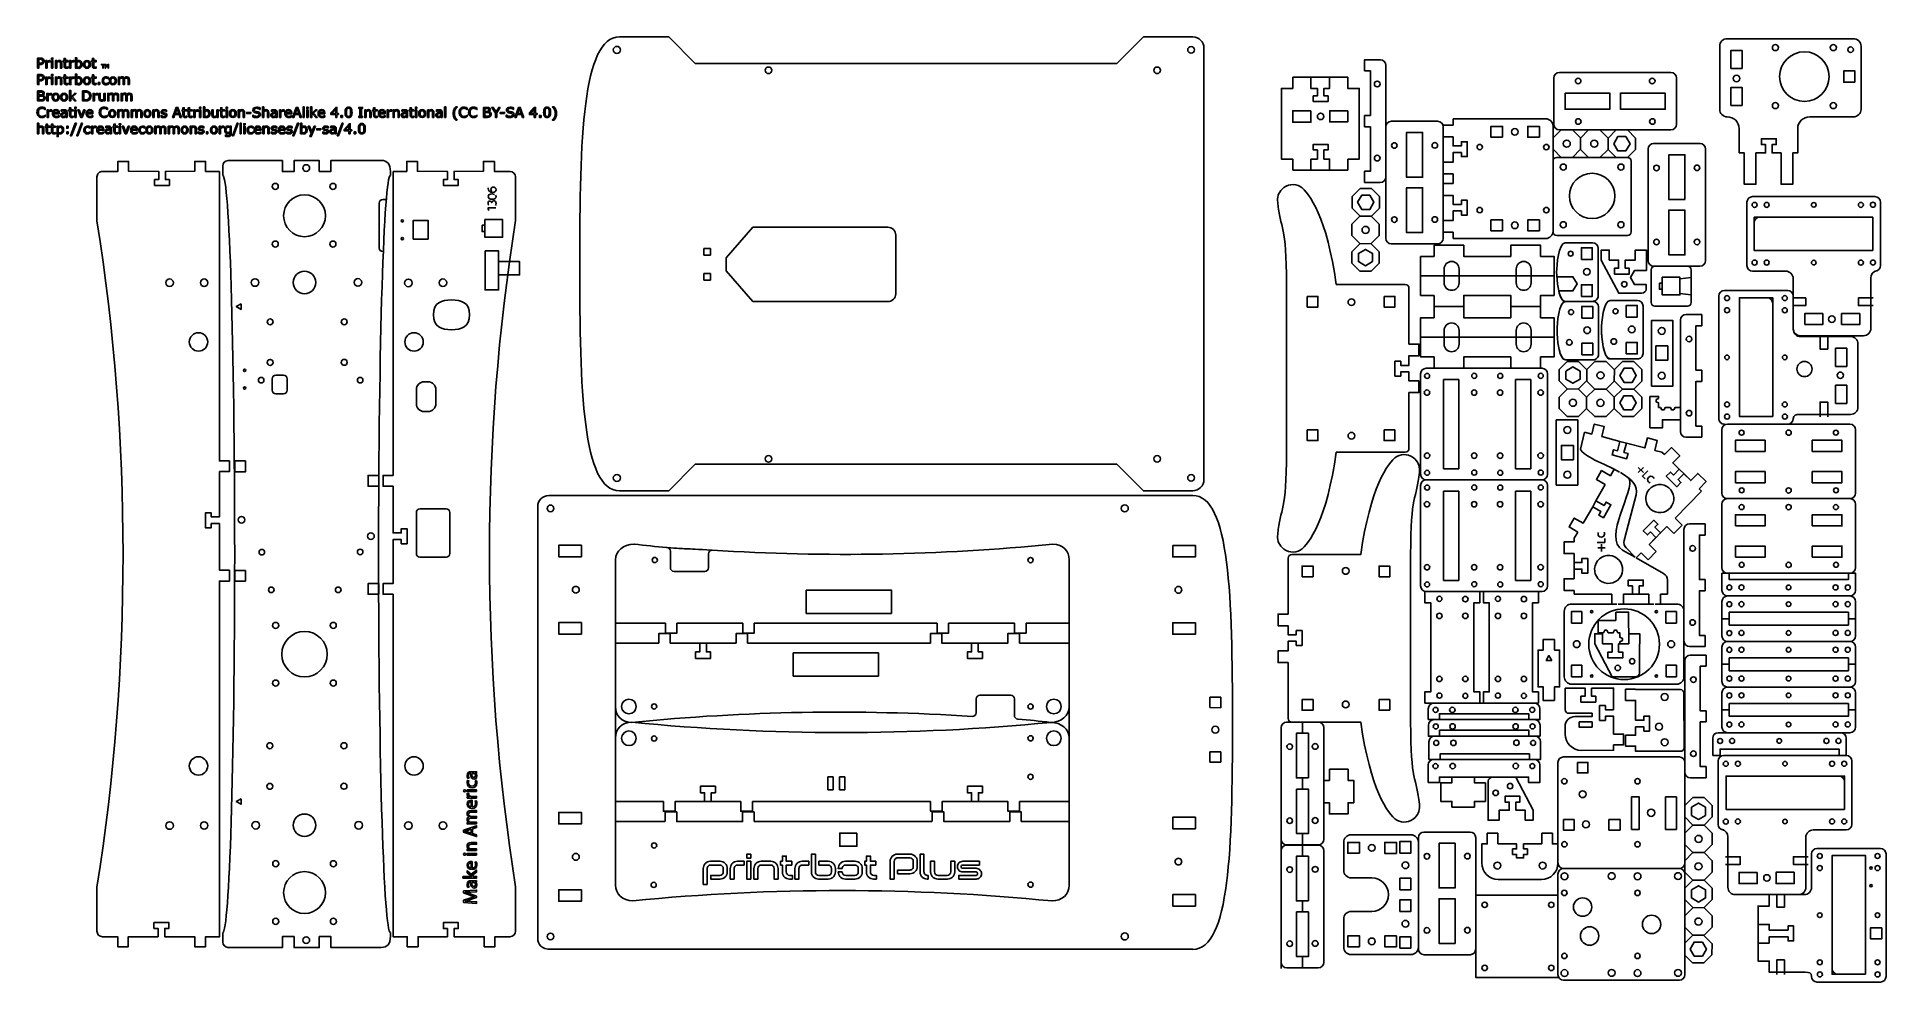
# Model space of a CAD drawing. Extents: x -149 to 846, y -148 to 360.
import ezdxf

# ---------------------------------------------------------------- set-up
doc = ezdxf.new("R2010")
doc.units = 0
doc.header["$MEASUREMENT"] = 0
doc.layers.add('LAYER_1', color=160, linetype='Continuous')

# ---------------------------------------------------------------- blocks, each defined once
blk = doc.blocks.new('AI9-BLK95')
at = {"layer": 'LAYER_1', "color": 7}
blk.add_lwpolyline([(1.298801, 1.500339), (-1.298801, -0.000345), (1.298801, -1.500339), (1.298801, 1.500339)], dxfattribs=at)
blk = doc.blocks.new('AI9-BLK94')
at = {"layer": 'LAYER_1', "color": 7}
blk.add_lwpolyline([(1.298801, 1.499995), (1.298801, -1.499995), (-1.298801, 0), (1.298801, 1.499995)], dxfattribs=at)
blk = doc.blocks.new('AI9-BLK93')
at = {"layer": 'LAYER_1', "color": 7}
blk.add_open_spline([(1.52, -2.09), (1.52, -2.09), (1.19, -2.07), (1.19, -2.07), (-0.26, -1.93), (-1.41, -0.77), (-1.52, 0.68), (-1.52, 0.68), (-1.51, 1.06), (-1.51, 1.06), (-1.51, 1.06), (-1.51, 2.09), (-1.51, 2.09)], degree=3, knots=[0, 0, 0, 0, 1, 1, 1, 2, 2, 2, 3, 3, 3, 4, 4, 4, 4], dxfattribs=at)
blk = doc.blocks.new('AI9-BLK92')
at = {"layer": 'LAYER_1', "color": 7}
blk.add_open_spline([(30.24, 205.75), (30.24, 205.75), (22.8, 205.75), (22.8, 205.75), (22.8, 205.75), (22.8, 205.74), (22.8, 205.74), (22.8, 205.74), (22.8, 211.13), (22.8, 211.13), (22.8, 211.13), (16.92, 211.13), (16.92, 211.13), (16.92, 211.13), (16.92, 205.77), (16.92, 205.77), (16.92, 205.77), (1.13, 205.74), (1.13, 205.74), (1.13, 205.74), (1.13, 201.32), (1.13, 201.32), (1.13, 201.32), (3.35, 201.32), (3.35, 201.32), (3.35, 201.32), (3.35, 198.18), (3.35, 198.18), (3.35, 198.18), (-4.65, 198.18), (-4.65, 198.18), (-4.65, 198.18), (-4.65, 201.32), (-4.65, 201.32), (-4.65, 201.32), (-2.43, 201.32), (-2.43, 201.32), (-2.43, 201.32), (-2.43, 205.74), (-2.43, 205.74), (-2.43, 205.74), (-18.61, 205.77), (-18.61, 205.77), (-18.61, 205.77), (-18.61, 211.13), (-18.61, 211.13), (-18.61, 211.13), (-24.38, 211.13), (-24.38, 211.13), (-24.38, 211.13), (-24.38, 205.74), (-24.38, 205.74), (-24.38, 205.74), (-32.63, 205.74), (-32.63, 205.74), (-32.63, 205.74), (-32.63, 205.75), (-32.63, 205.75), (-33.43, 205.75), (-34.19, 205.43), (-34.75, 204.87), (-35.32, 204.31), (-35.63, 203.54), (-35.63, 202.75), (-35.63, 202.75), (-35.63, 179.14), (-35.63, 179.14), (-16.96, 60.43), (-16.96, -60.47), (-35.63, -179.18), (-35.63, -179.18), (-35.63, -202.74), (-35.63, -202.74), (-35.63, -203.54), (-35.32, -204.3), (-34.75, -204.86), (-34.19, -205.43), (-33.43, -205.74), (-32.63, -205.74), (-32.63, -205.74), (-24.42, -205.74), (-24.42, -205.74), (-24.42, -205.74), (-24.42, -211.13), (-24.42, -211.13), (-24.42, -211.13), (-18.79, -211.13), (-18.79, -211.13), (-18.79, -211.13), (-18.79, -205.77), (-18.79, -205.77), (-18.79, -205.77), (-2.75, -205.74), (-2.75, -205.74), (-2.75, -205.74), (-2.75, -201.31), (-2.75, -201.31), (-2.75, -201.31), (-4.97, -201.31), (-4.97, -201.31), (-4.97, -201.31), (-4.97, -198.18), (-4.97, -198.18), (-4.97, -198.18), (3.03, -198.18), (3.03, -198.18), (3.03, -198.18), (3.03, -201.31), (3.03, -201.31), (3.03, -201.31), (0.81, -201.31), (0.81, -201.31), (0.81, -201.31), (0.81, -205.74), (0.81, -205.74), (0.81, -205.74), (16.99, -205.77), (16.99, -205.77), (16.99, -205.77), (16.99, -211.13), (16.99, -211.13), (16.99, -211.13), (22.76, -211.13), (22.76, -211.13), (22.76, -211.13), (22.76, -205.74), (22.76, -205.74), (22.76, -205.74), (30.26, -205.74), (30.26, -205.74), (30.26, -205.74), (30.26, -14.55), (30.26, -14.55), (30.26, -14.55), (30.24, -14.55), (30.24, -14.55), (30.24, -14.55), (35.63, -14.55), (35.63, -14.55), (35.63, -14.55), (35.63, -8.67), (35.63, -8.67), (35.63, -8.67), (30.27, -8.67), (30.27, -8.67), (30.27, -8.67), (30.24, 16.39), (30.24, 16.39), (30.24, 16.39), (25.82, 16.39), (25.82, 16.39), (25.82, 16.39), (25.82, 14.16), (25.82, 14.16), (25.82, 14.16), (22.68, 14.16), (22.68, 14.16), (22.68, 14.16), (22.68, 22.16), (22.68, 22.16), (22.68, 22.16), (25.82, 22.16), (25.82, 22.16), (25.82, 22.16), (25.82, 19.94), (25.82, 19.94), (25.82, 19.94), (30.24, 19.94), (30.24, 19.94), (30.24, 19.94), (30.27, 44.33), (30.27, 44.33), (30.27, 44.33), (35.63, 44.33), (35.63, 44.33), (35.63, 44.33), (35.63, 50.1), (35.63, 50.1), (35.63, 50.1), (30.24, 50.1), (30.24, 50.1), (30.24, 50.1), (30.24, 205.75), (30.24, 205.75)], degree=3, knots=[0, 0, 0, 0, 1, 1, 1, 2, 2, 2, 3, 3, 3, 4, 4, 4, 5, 5, 5, 6, 6, 6, 7, 7, 7, 8, 8, 8, 9, 9, 9, 10, 10, 10, 11, 11, 11, 12, 12, 12, 13, 13, 13, 14, 14, 14, 15, 15, 15, 16, 16, 16, 17, 17, 17, 18, 18, 18, 19, 19, 19, 20, 20, 20, 21, 21, 21, 22, 22, 22, 23, 23, 23, 24, 24, 24, 25, 25, 25, 26, 26, 26, 27, 27, 27, 28, 28, 28, 29, 29, 29, 30, 30, 30, 31, 31, 31, 32, 32, 32, 33, 33, 33, 34, 34, 34, 35, 35, 35, 36, 36, 36, 37, 37, 37, 38, 38, 38, 39, 39, 39, 40, 40, 40, 41, 41, 41, 42, 42, 42, 43, 43, 43, 44, 44, 44, 45, 45, 45, 46, 46, 46, 47, 47, 47, 48, 48, 48, 49, 49, 49, 50, 50, 50, 51, 51, 51, 52, 52, 52, 53, 53, 53, 54, 54, 54, 55, 55, 55, 56, 56, 56, 57, 57, 57, 58, 58, 58, 59, 59, 59, 60, 60, 60, 61, 61, 61, 61], dxfattribs=at)
blk = doc.blocks.new('AI9-BLK91')
at = {"layer": 'LAYER_1', "color": 7}
blk.add_open_spline([(-30.26, 205.75), (-30.26, 205.75), (-22.91, 205.75), (-22.91, 205.75), (-22.91, 205.75), (-22.91, 211.13), (-22.91, 211.13), (-22.91, 211.13), (-17.15, 211.13), (-17.15, 211.13), (-17.15, 211.13), (-17.15, 205.77), (-17.15, 205.77), (-17.15, 205.77), (-0.97, 205.74), (-0.97, 205.74), (-0.97, 205.74), (-0.97, 201.32), (-0.97, 201.32), (-0.97, 201.32), (-3.19, 201.32), (-3.19, 201.32), (-3.19, 201.32), (-3.19, 198.18), (-3.19, 198.18), (-3.19, 198.18), (4.81, 198.18), (4.81, 198.18), (4.81, 198.18), (4.81, 201.32), (4.81, 201.32), (4.81, 201.32), (2.59, 201.32), (2.59, 201.32), (2.59, 201.32), (2.59, 205.75), (2.59, 205.75), (2.59, 205.75), (18.39, 205.77), (18.39, 205.77), (18.39, 205.77), (18.39, 211.13), (18.39, 211.13), (18.39, 211.13), (24.27, 211.13), (24.27, 211.13), (24.27, 211.13), (24.27, 205.75), (24.27, 205.75), (24.27, 205.75), (32.63, 205.75), (32.63, 205.75), (34.29, 205.75), (35.63, 204.4), (35.63, 202.75), (35.63, 202.75), (35.63, 179.42), (35.63, 179.42), (16.96, 60.71), (16.96, -60.18), (35.63, -178.89), (35.63, -178.89), (35.63, -202.75), (35.63, -202.75), (35.63, -204.4), (34.29, -205.75), (32.63, -205.75), (32.63, -205.75), (24.54, -205.75), (24.54, -205.75), (24.54, -205.75), (24.54, -211.13), (24.54, -211.13), (24.54, -211.13), (18.77, -211.13), (18.77, -211.13), (18.77, -211.13), (18.77, -205.77), (18.77, -205.77), (18.77, -205.77), (2.59, -205.74), (2.59, -205.74), (2.59, -205.74), (2.59, -201.32), (2.59, -201.32), (2.59, -201.32), (4.81, -201.32), (4.81, -201.32), (4.81, -201.32), (4.81, -198.18), (4.81, -198.18), (4.81, -198.18), (-3.19, -198.18), (-3.19, -198.18), (-3.19, -198.18), (-3.19, -201.32), (-3.19, -201.32), (-3.19, -201.32), (-0.97, -201.32), (-0.97, -201.32), (-0.97, -201.32), (-0.97, -205.75), (-0.97, -205.75), (-0.97, -205.75), (-16.76, -205.77), (-16.76, -205.77), (-16.76, -205.77), (-16.76, -211.13), (-16.76, -211.13), (-16.76, -211.13), (-22.64, -211.13), (-22.64, -211.13), (-22.64, -211.13), (-22.64, -205.75), (-22.64, -205.75), (-22.64, -205.75), (-30.26, -205.75), (-30.26, -205.75), (-30.26, -205.75), (-30.26, -21.64), (-30.26, -21.64), (-30.26, -21.64), (-30.24, -21.64), (-30.24, -21.64), (-30.24, -21.64), (-35.63, -21.64), (-35.63, -21.64), (-35.63, -21.64), (-35.63, -15.88), (-35.63, -15.88), (-35.63, -15.88), (-30.26, -15.88), (-30.26, -15.88), (-30.26, -15.88), (-30.24, 7.8), (-30.24, 7.8), (-30.24, 7.8), (-25.81, 7.8), (-25.81, 7.8), (-25.81, 7.8), (-25.81, 5.58), (-25.81, 5.58), (-25.81, 5.58), (-22.68, 5.58), (-22.68, 5.58), (-22.68, 5.58), (-22.68, 13.58), (-22.68, 13.58), (-22.68, 13.58), (-25.81, 13.58), (-25.81, 13.58), (-25.81, 13.58), (-25.81, 11.36), (-25.81, 11.36), (-25.81, 11.36), (-30.24, 11.36), (-30.24, 11.36), (-30.24, 11.36), (-30.26, 36.42), (-30.26, 36.42), (-30.26, 36.42), (-35.63, 36.42), (-35.63, 36.42), (-35.63, 36.42), (-35.63, 42.3), (-35.63, 42.3), (-35.63, 42.3), (-30.24, 42.3), (-30.24, 42.3), (-30.24, 42.3), (-30.24, 205.75), (-30.24, 205.75)], degree=3, knots=[0, 0, 0, 0, 1, 1, 1, 2, 2, 2, 3, 3, 3, 4, 4, 4, 5, 5, 5, 6, 6, 6, 7, 7, 7, 8, 8, 8, 9, 9, 9, 10, 10, 10, 11, 11, 11, 12, 12, 12, 13, 13, 13, 14, 14, 14, 15, 15, 15, 16, 16, 16, 17, 17, 17, 18, 18, 18, 19, 19, 19, 20, 20, 20, 21, 21, 21, 22, 22, 22, 23, 23, 23, 24, 24, 24, 25, 25, 25, 26, 26, 26, 27, 27, 27, 28, 28, 28, 29, 29, 29, 30, 30, 30, 31, 31, 31, 32, 32, 32, 33, 33, 33, 34, 34, 34, 35, 35, 35, 36, 36, 36, 37, 37, 37, 38, 38, 38, 39, 39, 39, 40, 40, 40, 41, 41, 41, 42, 42, 42, 43, 43, 43, 44, 44, 44, 45, 45, 45, 46, 46, 46, 47, 47, 47, 48, 48, 48, 49, 49, 49, 50, 50, 50, 51, 51, 51, 52, 52, 52, 53, 53, 53, 54, 54, 54, 55, 55, 55, 56, 56, 56, 57, 57, 57, 57], dxfattribs=at)
blk = doc.blocks.new('AI9-BLK90')
at = {"layer": 'LAYER_1', "color": 1}
blk.add_open_spline([(-2.03, 0), (-2.03, 1.12), (-1.12, 2.03), (0, 2.03), (1.12, 2.03), (2.03, 1.12), (2.03, 0), (2.03, -1.12), (1.12, -2.03), (0, -2.03), (-1.12, -2.03), (-2.03, -1.12), (-2.03, 0), (-2.03, 0), (-2.03, 0), (-2.03, 0)], degree=3, knots=[0, 0, 0, 0, 1, 1, 1, 2, 2, 2, 3, 3, 3, 4, 4, 4, 5, 5, 5, 5], dxfattribs=at)
blk = doc.blocks.new('AI9-BLK89')
at = {"layer": 'LAYER_1', "color": 1}
blk.add_open_spline([(-2.03, 0), (-2.03, -1.12), (-1.12, -2.03), (0, -2.03), (1.12, -2.03), (2.03, -1.12), (2.03, 0), (2.03, 1.12), (1.12, 2.03), (0, 2.03), (-1.12, 2.03), (-2.03, 1.12), (-2.03, 0), (-2.03, 0), (-2.03, 0), (-2.03, 0)], degree=3, knots=[0, 0, 0, 0, 1, 1, 1, 2, 2, 2, 3, 3, 3, 4, 4, 4, 5, 5, 5, 5], dxfattribs=at)
blk = doc.blocks.new('AI9-BLK88')
at = {"layer": 'LAYER_1', "color": 1}
blk.add_open_spline([(-2.03, 0), (-2.03, -1.12), (-1.12, -2.03), (0, -2.03), (1.12, -2.03), (2.03, -1.12), (2.03, 0), (2.03, 1.12), (1.12, 2.03), (0, 2.03), (-1.12, 2.03), (-2.03, 1.12), (-2.03, 0), (-2.03, 0), (-2.03, 0), (-2.03, 0)], degree=3, knots=[0, 0, 0, 0, 1, 1, 1, 2, 2, 2, 3, 3, 3, 4, 4, 4, 5, 5, 5, 5], dxfattribs=at)
blk = doc.blocks.new('AI9-BLK87')
at = {"layer": 'LAYER_1', "color": 1}
blk.add_open_spline([(-2.03, 0), (-2.03, -1.12), (-1.12, -2.03), (0, -2.03), (1.12, -2.03), (2.03, -1.12), (2.03, 0), (2.03, 1.12), (1.12, 2.03), (0, 2.03), (-1.12, 2.03), (-2.03, 1.12), (-2.03, 0), (-2.03, 0), (-2.03, 0), (-2.03, 0)], degree=3, knots=[0, 0, 0, 0, 1, 1, 1, 2, 2, 2, 3, 3, 3, 4, 4, 4, 5, 5, 5, 5], dxfattribs=at)
blk = doc.blocks.new('AI9-BLK86')
at = {"layer": 'LAYER_1', "color": 1}
blk.add_open_spline([(-2.05, 0), (-2.05, -1.13), (-1.13, -2.05), (0, -2.05), (1.13, -2.05), (2.05, -1.13), (2.05, 0), (2.05, 1.13), (1.13, 2.05), (0, 2.05), (-1.13, 2.05), (-2.05, 1.13), (-2.05, 0), (-2.05, 0), (-2.05, 0), (-2.05, 0)], degree=3, knots=[0, 0, 0, 0, 1, 1, 1, 2, 2, 2, 3, 3, 3, 4, 4, 4, 5, 5, 5, 5], dxfattribs=at)
blk = doc.blocks.new('AI9-BLK85')
at = {"layer": 'LAYER_1', "color": 1}
blk.add_open_spline([(-2.05, 0), (-2.05, -1.13), (-1.13, -2.05), (0, -2.05), (1.13, -2.05), (2.05, -1.13), (2.05, 0), (2.05, 1.13), (1.13, 2.05), (0, 2.05), (-1.13, 2.05), (-2.05, 1.13), (-2.05, 0), (-2.05, 0), (-2.05, 0), (-2.05, 0)], degree=3, knots=[0, 0, 0, 0, 1, 1, 1, 2, 2, 2, 3, 3, 3, 4, 4, 4, 5, 5, 5, 5], dxfattribs=at)
blk = doc.blocks.new('AI9-BLK84')
at = {"layer": 'LAYER_1', "color": 1}
blk.add_circle((0, 0), 6.05, dxfattribs=at)
blk = doc.blocks.new('AI9-BLK83')
at = {"layer": 'LAYER_1', "color": 1}
blk.add_open_spline([(-1.63, 0), (-1.63, -0.9), (-0.9, -1.63), (0, -1.63), (0.9, -1.63), (1.63, -0.9), (1.63, 0), (1.63, 0.9), (0.9, 1.63), (0, 1.63), (-0.9, 1.63), (-1.63, 0.9), (-1.63, 0), (-1.63, 0), (-1.63, 0), (-1.63, 0)], degree=3, knots=[0, 0, 0, 0, 1, 1, 1, 2, 2, 2, 3, 3, 3, 4, 4, 4, 5, 5, 5, 5], dxfattribs=at)
blk = doc.blocks.new('AI9-BLK82')
at = {"layer": 'LAYER_1', "color": 1}
blk.add_open_spline([(-1.63, 0), (-1.63, -0.9), (-0.9, -1.63), (0, -1.63), (0.9, -1.63), (1.63, -0.9), (1.63, 0), (1.63, 0.9), (0.9, 1.63), (0, 1.63), (-0.9, 1.63), (-1.63, 0.9), (-1.63, 0), (-1.63, 0), (-1.63, 0), (-1.63, 0)], degree=3, knots=[0, 0, 0, 0, 1, 1, 1, 2, 2, 2, 3, 3, 3, 4, 4, 4, 5, 5, 5, 5], dxfattribs=at)
blk = doc.blocks.new('AI9-BLK81')
at = {"layer": 'LAYER_1', "color": 1}
blk.add_open_spline([(-1.63, 0), (-1.63, -0.9), (-0.9, -1.63), (0, -1.63), (0.9, -1.63), (1.63, -0.9), (1.63, 0), (1.63, 0.9), (0.9, 1.63), (0, 1.63), (-0.9, 1.63), (-1.63, 0.9), (-1.63, 0), (-1.63, 0), (-1.63, 0), (-1.63, 0)], degree=3, knots=[0, 0, 0, 0, 1, 1, 1, 2, 2, 2, 3, 3, 3, 4, 4, 4, 5, 5, 5, 5], dxfattribs=at)
blk = doc.blocks.new('AI9-BLK80')
at = {"layer": 'LAYER_1', "color": 1}
blk.add_open_spline([(-1.63, 0), (-1.63, -0.9), (-0.9, -1.63), (0, -1.63), (0.9, -1.63), (1.63, -0.9), (1.63, 0), (1.63, 0.9), (0.9, 1.63), (0, 1.63), (-0.9, 1.63), (-1.63, 0.9), (-1.63, 0), (-1.63, 0), (-1.63, 0), (-1.63, 0)], degree=3, knots=[0, 0, 0, 0, 1, 1, 1, 2, 2, 2, 3, 3, 3, 4, 4, 4, 5, 5, 5, 5], dxfattribs=at)
blk = doc.blocks.new('AI9-BLK79')
at = {"layer": 'LAYER_1', "color": 1}
blk.add_open_spline([(-1.63, 0), (-1.63, -0.9), (-0.9, -1.63), (0, -1.63), (0.9, -1.63), (1.63, -0.9), (1.63, 0), (1.63, 0.9), (0.9, 1.63), (0, 1.63), (-0.9, 1.63), (-1.63, 0.9), (-1.63, 0), (-1.63, 0), (-1.63, 0), (-1.63, 0)], degree=3, knots=[0, 0, 0, 0, 1, 1, 1, 2, 2, 2, 3, 3, 3, 4, 4, 4, 5, 5, 5, 5], dxfattribs=at)
blk = doc.blocks.new('AI9-BLK78')
at = {"layer": 'LAYER_1', "color": 1}
blk.add_open_spline([(-1.62, 0), (-1.62, -0.9), (-0.9, -1.62), (0, -1.62), (0.9, -1.62), (1.62, -0.9), (1.62, 0), (1.62, 0.9), (0.9, 1.62), (0, 1.62), (-0.9, 1.62), (-1.62, 0.9), (-1.62, 0), (-1.62, 0), (-1.62, 0), (-1.62, 0)], degree=3, knots=[0, 0, 0, 0, 1, 1, 1, 2, 2, 2, 3, 3, 3, 4, 4, 4, 5, 5, 5, 5], dxfattribs=at)
blk = doc.blocks.new('AI9-BLK77')
at = {"layer": 'LAYER_1', "color": 1}
blk.add_open_spline([(-1.62, 0), (-1.62, -0.9), (-0.9, -1.62), (0, -1.62), (0.9, -1.62), (1.62, -0.9), (1.62, 0), (1.62, 0.9), (0.9, 1.62), (0, 1.62), (-0.9, 1.62), (-1.62, 0.9), (-1.62, 0), (-1.62, 0), (-1.62, 0), (-1.62, 0)], degree=3, knots=[0, 0, 0, 0, 1, 1, 1, 2, 2, 2, 3, 3, 3, 4, 4, 4, 5, 5, 5, 5], dxfattribs=at)
blk = doc.blocks.new('AI9-BLK76')
at = {"layer": 'LAYER_1', "color": 1}
blk.add_open_spline([(-1.63, 0), (-1.63, -0.9), (-0.9, -1.63), (0, -1.63), (0.9, -1.63), (1.63, -0.9), (1.63, 0), (1.63, 0.9), (0.9, 1.63), (0, 1.63), (-0.9, 1.63), (-1.63, 0.9), (-1.63, 0), (-1.63, 0), (-1.63, 0), (-1.63, 0)], degree=3, knots=[0, 0, 0, 0, 1, 1, 1, 2, 2, 2, 3, 3, 3, 4, 4, 4, 5, 5, 5, 5], dxfattribs=at)
blk = doc.blocks.new('AI9-BLK75')
at = {"layer": 'LAYER_1', "color": 1}
blk.add_open_spline([(-12.21, 0), (-12.21, -6.75), (-6.75, -12.22), (0, -12.22), (6.75, -12.22), (12.21, -6.75), (12.21, 0), (12.21, 6.75), (6.75, 12.22), (0, 12.22), (-6.75, 12.22), (-12.21, 6.75), (-12.21, 0), (-12.21, 0), (-12.21, 0), (-12.21, 0)], degree=3, knots=[0, 0, 0, 0, 1, 1, 1, 2, 2, 2, 3, 3, 3, 4, 4, 4, 5, 5, 5, 5], dxfattribs=at)
blk = doc.blocks.new('AI9-BLK74')
at = {"layer": 'LAYER_1', "color": 1}
blk.add_open_spline([(-1.63, 0), (-1.63, -0.9), (-0.9, -1.63), (0, -1.63), (0.9, -1.63), (1.63, -0.9), (1.63, 0), (1.63, 0.9), (0.9, 1.63), (0, 1.63), (-0.9, 1.63), (-1.63, 0.9), (-1.63, 0), (-1.63, 0), (-1.63, 0), (-1.63, 0)], degree=3, knots=[0, 0, 0, 0, 1, 1, 1, 2, 2, 2, 3, 3, 3, 4, 4, 4, 5, 5, 5, 5], dxfattribs=at)
blk = doc.blocks.new('AI9-BLK73')
at = {"layer": 'LAYER_1', "color": 1}
blk.add_open_spline([(-1.62, 0), (-1.62, -0.9), (-0.9, -1.62), (0, -1.62), (0.9, -1.62), (1.62, -0.9), (1.62, 0), (1.62, 0.9), (0.9, 1.62), (0, 1.62), (-0.9, 1.62), (-1.62, 0.9), (-1.62, 0), (-1.62, 0), (-1.62, 0), (-1.62, 0)], degree=3, knots=[0, 0, 0, 0, 1, 1, 1, 2, 2, 2, 3, 3, 3, 4, 4, 4, 5, 5, 5, 5], dxfattribs=at)
blk = doc.blocks.new('AI9-BLK72')
at = {"layer": 'LAYER_1', "color": 1}
blk.add_open_spline([(-1.62, 0), (-1.62, -0.9), (-0.9, -1.62), (0, -1.62), (0.9, -1.62), (1.62, -0.9), (1.62, 0), (1.62, 0.9), (0.9, 1.62), (0, 1.62), (-0.9, 1.62), (-1.62, 0.9), (-1.62, 0), (-1.62, 0), (-1.62, 0), (-1.62, 0)], degree=3, knots=[0, 0, 0, 0, 1, 1, 1, 2, 2, 2, 3, 3, 3, 4, 4, 4, 5, 5, 5, 5], dxfattribs=at)
blk = doc.blocks.new('AI9-BLK71')
at = {"layer": 'LAYER_1', "color": 1}
blk.add_open_spline([(-1.63, 0), (-1.63, -0.9), (-0.9, -1.63), (0, -1.63), (0.9, -1.63), (1.63, -0.9), (1.63, 0), (1.63, 0.9), (0.9, 1.63), (0, 1.63), (-0.9, 1.63), (-1.63, 0.9), (-1.63, 0), (-1.63, 0), (-1.63, 0), (-1.63, 0)], degree=3, knots=[0, 0, 0, 0, 1, 1, 1, 2, 2, 2, 3, 3, 3, 4, 4, 4, 5, 5, 5, 5], dxfattribs=at)
blk = doc.blocks.new('AI9-BLK70')
at = {"layer": 'LAYER_1', "color": 1}
blk.add_open_spline([(-1.02, 8), (-3.35, 8), (-5.25, 6.11), (-5.25, 3.77), (-5.25, 3.77), (-5.25, -3.77), (-5.25, -3.77), (-5.25, -6.11), (-3.35, -8), (-1.02, -8), (-1.02, -8), (1.02, -8), (1.02, -8), (3.35, -8), (5.25, -6.11), (5.25, -3.77), (5.25, -3.77), (5.25, 3.77), (5.25, 3.77), (5.25, 6.11), (3.35, 8), (1.02, 8), (1.02, 8), (-1.02, 8), (-1.02, 8)], degree=3, knots=[0, 0, 0, 0, 1, 1, 1, 2, 2, 2, 3, 3, 3, 4, 4, 4, 5, 5, 5, 6, 6, 6, 7, 7, 7, 8, 8, 8, 8], dxfattribs=at)
blk = doc.blocks.new('AI9-BLK69')
at = {"layer": 'LAYER_1', "color": 1}
blk.add_open_spline([(-2.03, 0), (-2.03, -1.12), (-1.12, -2.03), (0, -2.03), (1.12, -2.03), (2.03, -1.12), (2.03, 0), (2.03, 1.12), (1.12, 2.03), (0, 2.03), (-1.12, 2.03), (-2.03, 1.12), (-2.03, 0), (-2.03, 0), (-2.03, 0), (-2.03, 0)], degree=3, knots=[0, 0, 0, 0, 1, 1, 1, 2, 2, 2, 3, 3, 3, 4, 4, 4, 5, 5, 5, 5], dxfattribs=at)
blk = doc.blocks.new('AI9-BLK68')
at = {"layer": 'LAYER_1', "color": 1}
blk.add_open_spline([(-2.03, 0), (-2.03, -1.12), (-1.12, -2.03), (0, -2.03), (1.12, -2.03), (2.03, -1.12), (2.03, 0), (2.03, 1.12), (1.12, 2.03), (0, 2.03), (-1.12, 2.03), (-2.03, 1.12), (-2.03, 0), (-2.03, 0), (-2.03, 0), (-2.03, 0)], degree=3, knots=[0, 0, 0, 0, 1, 1, 1, 2, 2, 2, 3, 3, 3, 4, 4, 4, 5, 5, 5, 5], dxfattribs=at)
blk = doc.blocks.new('AI9-BLK67')
at = {"layer": 'LAYER_1', "color": 1}
blk.add_open_spline([(-2.03, 0), (-2.03, -1.12), (-1.12, -2.03), (0, -2.03), (1.12, -2.03), (2.03, -1.12), (2.03, 0), (2.03, 1.12), (1.12, 2.03), (0, 2.03), (-1.12, 2.03), (-2.03, 1.12), (-2.03, 0), (-2.03, 0), (-2.03, 0), (-2.03, 0)], degree=3, knots=[0, 0, 0, 0, 1, 1, 1, 2, 2, 2, 3, 3, 3, 4, 4, 4, 5, 5, 5, 5], dxfattribs=at)
blk = doc.blocks.new('AI9-BLK66')
at = {"layer": 'LAYER_1', "color": 1}
blk.add_open_spline([(-2.03, 0), (-2.03, -1.12), (-1.12, -2.03), (0, -2.03), (1.12, -2.03), (2.03, -1.12), (2.03, 0), (2.03, 1.12), (1.12, 2.03), (0, 2.03), (-1.12, 2.03), (-2.03, 1.12), (-2.03, 0), (-2.03, 0), (-2.03, 0), (-2.03, 0)], degree=3, knots=[0, 0, 0, 0, 1, 1, 1, 2, 2, 2, 3, 3, 3, 4, 4, 4, 5, 5, 5, 5], dxfattribs=at)
blk = doc.blocks.new('AI9-BLK65')
at = {"layer": 'LAYER_1', "color": 1}
blk.add_open_spline([(-11.25, 0), (-11.25, -6.21), (-6.21, -11.25), (0, -11.25), (6.21, -11.25), (11.25, -6.21), (11.25, 0), (11.25, 6.21), (6.21, 11.25), (0, 11.25), (-6.21, 11.25), (-11.25, 6.21), (-11.25, 0), (-11.25, 0), (-11.25, 0), (-11.25, 0)], degree=3, knots=[0, 0, 0, 0, 1, 1, 1, 2, 2, 2, 3, 3, 3, 4, 4, 4, 5, 5, 5, 5], dxfattribs=at)
blk = doc.blocks.new('AI9-BLK64')
at = {"layer": 'LAYER_1', "color": 1}
blk.add_open_spline([(-11.25, 0), (-11.25, -6.21), (-6.21, -11.25), (0, -11.25), (6.21, -11.25), (11.25, -6.21), (11.25, 0), (11.25, 6.21), (6.21, 11.25), (0, 11.25), (-6.21, 11.25), (-11.25, 6.21), (-11.25, 0), (-11.25, 0), (-11.25, 0), (-11.25, 0)], degree=3, knots=[0, 0, 0, 0, 1, 1, 1, 2, 2, 2, 3, 3, 3, 4, 4, 4, 5, 5, 5, 5], dxfattribs=at)
blk = doc.blocks.new('AI9-BLK63')
at = {"layer": 'LAYER_1', "color": 1}
blk.add_lwpolyline([(2.874932, 2.941423), (-2.874932, 2.941423), (-2.874932, -2.941423), (2.874932, -2.941423)], close=True, dxfattribs=at)
blk = doc.blocks.new('AI9-BLK62')
at = {"layer": 'LAYER_1', "color": 1}
blk.add_open_spline([(-1.8, 0), (-1.8, -0.99), (-0.99, -1.8), (0, -1.8), (0.99, -1.8), (1.8, -0.99), (1.8, 0), (1.8, 0.99), (0.99, 1.8), (0, 1.8), (-0.99, 1.8), (-1.8, 0.99), (-1.8, 0), (-1.8, 0), (-1.8, 0), (-1.8, 0)], degree=3, knots=[0, 0, 0, 0, 1, 1, 1, 2, 2, 2, 3, 3, 3, 4, 4, 4, 5, 5, 5, 5], dxfattribs=at)
blk = doc.blocks.new('AI9-BLK61')
at = {"layer": 'LAYER_1', "color": 1}
blk.add_lwpolyline([(2.874932, 2.882511), (-2.874932, 2.882511), (-2.874932, -2.882167), (2.874932, -2.882167)], close=True, dxfattribs=at)
blk = doc.blocks.new('AI9-BLK60')
at = {"layer": 'LAYER_1', "color": 1}
blk.add_lwpolyline([(2.874932, 2.941423), (-2.874932, 2.941423), (-2.874932, -2.941423), (2.874932, -2.941423)], close=True, dxfattribs=at)
blk = doc.blocks.new('AI9-BLK59')
at = {"layer": 'LAYER_1', "color": 1}
blk.add_open_spline([(-1.8, 0), (-1.8, -0.99), (-0.99, -1.8), (0, -1.8), (0.99, -1.8), (1.8, -0.99), (1.8, 0), (1.8, 0.99), (0.99, 1.8), (0, 1.8), (-0.99, 1.8), (-1.8, 0.99), (-1.8, 0), (-1.8, 0), (-1.8, 0), (-1.8, 0)], degree=3, knots=[0, 0, 0, 0, 1, 1, 1, 2, 2, 2, 3, 3, 3, 4, 4, 4, 5, 5, 5, 5], dxfattribs=at)
blk = doc.blocks.new('AI9-BLK58')
at = {"layer": 'LAYER_1', "color": 1}
blk.add_lwpolyline([(2.874932, 2.882167), (-2.874932, 2.882167), (-2.874932, -2.882511), (2.874932, -2.882511)], close=True, dxfattribs=at)
blk = doc.blocks.new('AI9-BLK57')
at = {"layer": 'LAYER_1', "color": 1}
blk.add_open_spline([(-1.5, 0), (-1.5, -0.83), (-0.83, -1.5), (0, -1.5), (0.83, -1.5), (1.5, -0.83), (1.5, 0), (1.5, 0.83), (0.83, 1.5), (0, 1.5), (-0.83, 1.5), (-1.5, 0.83), (-1.5, 0), (-1.5, 0), (-1.5, 0), (-1.5, 0)], degree=3, knots=[0, 0, 0, 0, 1, 1, 1, 2, 2, 2, 3, 3, 3, 4, 4, 4, 5, 5, 5, 5], dxfattribs=at)
blk = doc.blocks.new('AI9-BLK56')
at = {"layer": 'LAYER_1', "color": 1}
blk.add_open_spline([(-1.5, 0), (-1.5, -0.83), (-0.83, -1.5), (0, -1.5), (0.83, -1.5), (1.5, -0.83), (1.5, 0), (1.5, 0.83), (0.83, 1.5), (0, 1.5), (-0.83, 1.5), (-1.5, 0.83), (-1.5, 0), (-1.5, 0), (-1.5, 0), (-1.5, 0)], degree=3, knots=[0, 0, 0, 0, 1, 1, 1, 2, 2, 2, 3, 3, 3, 4, 4, 4, 5, 5, 5, 5], dxfattribs=at)
blk = doc.blocks.new('AI9-BLK55')
at = {"layer": 'LAYER_1', "color": 1}
blk.add_open_spline([(-1.5, 0), (-1.5, -0.83), (-0.83, -1.5), (0, -1.5), (0.83, -1.5), (1.5, -0.83), (1.5, 0), (1.5, 0.83), (0.83, 1.5), (0, 1.5), (-0.83, 1.5), (-1.5, 0.83), (-1.5, 0), (-1.5, 0), (-1.5, 0), (-1.5, 0)], degree=3, knots=[0, 0, 0, 0, 1, 1, 1, 2, 2, 2, 3, 3, 3, 4, 4, 4, 5, 5, 5, 5], dxfattribs=at)
blk = doc.blocks.new('AI9-BLK54')
at = {"layer": 'LAYER_1', "color": 1}
blk.add_open_spline([(-1.5, 0), (-1.5, -0.83), (-0.83, -1.5), (0, -1.5), (0.83, -1.5), (1.5, -0.83), (1.5, 0), (1.5, 0.83), (0.83, 1.5), (0, 1.5), (-0.83, 1.5), (-1.5, 0.83), (-1.5, 0), (-1.5, 0), (-1.5, 0), (-1.5, 0)], degree=3, knots=[0, 0, 0, 0, 1, 1, 1, 2, 2, 2, 3, 3, 3, 4, 4, 4, 5, 5, 5, 5], dxfattribs=at)
blk = doc.blocks.new('AI9-BLK53')
at = {"layer": 'LAYER_1', "color": 1}
blk.add_open_spline([(0, 1.8), (-0.99, 1.8), (-1.8, 0.99), (-1.8, 0), (-1.8, -0.99), (-0.99, -1.8), (0, -1.8), (0.99, -1.8), (1.8, -0.99), (1.8, 0), (1.8, 0.99), (0.99, 1.8), (0, 1.8), (0, 1.8), (0, 1.8), (0, 1.8)], degree=3, knots=[0, 0, 0, 0, 1, 1, 1, 2, 2, 2, 3, 3, 3, 4, 4, 4, 5, 5, 5, 5], dxfattribs=at)
blk = doc.blocks.new('AI9-BLK52')
at = {"layer": 'LAYER_1', "color": 1}
blk.add_open_spline([(0, 1.8), (-0.99, 1.8), (-1.8, 0.99), (-1.8, 0), (-1.8, -0.99), (-0.99, -1.8), (0, -1.8), (0.99, -1.8), (1.8, -0.99), (1.8, 0), (1.8, 0.99), (0.99, 1.8), (0, 1.8), (0, 1.8), (0, 1.8), (0, 1.8)], degree=3, knots=[0, 0, 0, 0, 1, 1, 1, 2, 2, 2, 3, 3, 3, 4, 4, 4, 5, 5, 5, 5], dxfattribs=at)
blk = doc.blocks.new('AI9-BLK51')
at = {"layer": 'LAYER_1', "color": 1}
for centre, radius in [((-19.921954, 10.912512), 1.599902), ((19.921609, 10.914579), 1.600247), ((-19.921954, -10.914924), 1.599902), ((19.921609, -10.869104), 1.600247)]:
    blk.add_circle(centre, radius, dxfattribs=at)
blk = doc.blocks.new('AI9-BLK50')
at = {"layer": 'LAYER_1', "color": 1}
for centre, radius in [((-19.921954, 10.913029), 1.599902), ((19.921609, 10.915096), 1.600247), ((-19.921954, -10.915441), 1.599902), ((19.921609, -10.869621), 1.600247)]:
    blk.add_circle(centre, radius, dxfattribs=at)
blk = doc.blocks.new('AI9-BLK49')
at = {"layer": 'LAYER_1', "color": 1}
blk.add_lwpolyline([(-3.999756, -5.000728), (3.999756, -5.000728), (3.999756, 5.000728), (-3.999756, 5.000728)], close=True, dxfattribs=at)
blk = doc.blocks.new('AI9-BLK48')
at = {"layer": 'LAYER_1', "color": 1}
blk.add_lwpolyline([(-3.500217, 1.400087), (3.500217, 1.400087), (3.500217, -1.400087), (-3.500217, -1.400087)], close=True, dxfattribs=at)
blk = doc.blocks.new('AI9-BLK47')
at = {"layer": 'LAYER_1', "color": 7}
for p in [(-8.254449, 4.045576), (1.4087, 8.499395)]:
    blk.add_line(p, (1.4087, 4.045576), dxfattribs=at)
for points in [[(-2.845649, -2.53938), (-3.5264, -1.189591), (-4.673617, -1.189591), (-5.330252, -2.533179), (-8.254449, -2.533179), (-8.254449, 4.045576)], [(2.409155, -2.53938), (3.467489, -2.53938), (3.467489, -4.956459), (3.499528, -4.956459), (4.842771, -5.613094), (4.842771, -6.760311), (3.492982, -7.441062), (3.492982, -8.499395), (3.467489, -8.499395), (8.254449, -8.499395), (8.19726, 8.499395), (1.4087, 8.499395)], [(-2.845649, -2.533179), (-0.075792, -2.533179), (0.580843, -1.189591), (1.72806, -1.189591), (2.409155, -2.53938)]]:
    blk.add_lwpolyline(points, dxfattribs=at)
blk = doc.blocks.new('AI9-BLK46')
at = {"layer": 'LAYER_1', "color": 1}
for centre in [(0, 16.950731), (0, -16.950387)]:
    blk.add_circle(centre, 1.449696, dxfattribs=at)
blk = doc.blocks.new('AI9-BLK45')
at = {"layer": 'LAYER_1', "color": 1}
blk.add_open_spline([(6.73, -3.39), (4.86, -7.11), (0.32, -8.6), (-3.39, -6.73), (-7.11, -4.86), (-8.6, -0.32), (-6.73, 3.39), (-4.86, 7.11), (-0.32, 8.6), (3.39, 6.73), (7.11, 4.86), (8.6, 0.32), (6.73, -3.39), (6.73, -3.39), (6.73, -3.39), (6.73, -3.39)], degree=3, knots=[0, 0, 0, 0, 1, 1, 1, 2, 2, 2, 3, 3, 3, 4, 4, 4, 5, 5, 5, 5], dxfattribs=at)
blk = doc.blocks.new('AI9-BLK44')
at = {"layer": 'LAYER_1', "color": 1}
blk.add_open_spline([(0.45, 0.12), (0.14, 0.12), (-0.18, 0.04), (-0.45, -0.12)], degree=3, dxfattribs=at)
blk = doc.blocks.new('AI9-BLK43')
at = {"layer": 'LAYER_1', "color": 1}
blk.add_open_spline([(0.33, 0.33), (0.06, 0.17), (-0.17, -0.06), (-0.33, -0.33)], degree=3, dxfattribs=at)
blk = doc.blocks.new('AI9-BLK42')
at = {"layer": 'LAYER_1', "color": 1}
blk.add_open_spline([(0.12, 0.45), (-0.04, 0.18), (-0.12, -0.14), (-0.12, -0.45)], degree=3, dxfattribs=at)
blk = doc.blocks.new('AI9-BLK41')
at = {"layer": 'LAYER_1', "color": 1}
blk.add_open_spline([(-0.12, 0.45), (-0.12, 0.14), (-0.04, -0.18), (0.12, -0.45)], degree=3, dxfattribs=at)
blk = doc.blocks.new('AI9-BLK40')
at = {"layer": 'LAYER_1', "color": 1}
blk.add_open_spline([(-0.33, 0.33), (-0.17, 0.06), (0.06, -0.17), (0.33, -0.33)], degree=3, dxfattribs=at)
blk = doc.blocks.new('AI9-BLK39')
at = {"layer": 'LAYER_1', "color": 1}
blk.add_open_spline([(-0.45, 0.12), (-0.18, -0.04), (0.14, -0.12), (0.45, -0.12)], degree=3, dxfattribs=at)
blk = doc.blocks.new('AI9-BLK38')
at = {"layer": 'LAYER_1', "color": 1}
blk.add_open_spline([(-0.45, -0.12), (-0.14, -0.12), (0.18, -0.04), (0.45, 0.12)], degree=3, dxfattribs=at)
blk = doc.blocks.new('AI9-BLK37')
at = {"layer": 'LAYER_1', "color": 1}
blk.add_open_spline([(-0.33, -0.33), (-0.06, -0.17), (0.17, 0.06), (0.33, 0.33)], degree=3, dxfattribs=at)
blk = doc.blocks.new('AI9-BLK36')
at = {"layer": 'LAYER_1', "color": 1}
blk.add_open_spline([(-0.12, -0.45), (0.04, -0.18), (0.12, 0.14), (0.12, 0.45)], degree=3, dxfattribs=at)
blk = doc.blocks.new('AI9-BLK35')
at = {"layer": 'LAYER_1', "color": 1}
blk.add_open_spline([(0.12, -0.45), (0.12, -0.14), (0.04, 0.18), (-0.12, 0.45)], degree=3, dxfattribs=at)
blk = doc.blocks.new('AI9-BLK34')
at = {"layer": 'LAYER_1', "color": 1}
blk.add_open_spline([(0.33, -0.33), (0.17, -0.06), (-0.06, 0.17), (-0.33, 0.33)], degree=3, dxfattribs=at)
blk = doc.blocks.new('AI9-BLK33')
at = {"layer": 'LAYER_1', "color": 1}
blk.add_open_spline([(0.45, -0.12), (0.18, 0.04), (-0.14, 0.12), (-0.45, 0.12)], degree=3, dxfattribs=at)
blk = doc.blocks.new('AI9-BLK32')
at = {"layer": 'LAYER_1', "color": 1}
blk.add_open_spline([(0.45, 0.12), (0.14, 0.12), (-0.18, 0.04), (-0.45, -0.12)], degree=3, dxfattribs=at)
blk = doc.blocks.new('AI9-BLK31')
at = {"layer": 'LAYER_1', "color": 1}
blk.add_open_spline([(0.33, 0.33), (0.06, 0.17), (-0.17, -0.06), (-0.33, -0.33)], degree=3, dxfattribs=at)
blk = doc.blocks.new('AI9-BLK30')
at = {"layer": 'LAYER_1', "color": 1}
blk.add_open_spline([(0.12, 0.45), (-0.04, 0.18), (-0.12, -0.14), (-0.12, -0.45)], degree=3, dxfattribs=at)
blk = doc.blocks.new('AI9-BLK29')
at = {"layer": 'LAYER_1', "color": 1}
blk.add_open_spline([(-0.12, 0.45), (-0.12, 0.14), (-0.04, -0.18), (0.12, -0.45)], degree=3, dxfattribs=at)
blk = doc.blocks.new('AI9-BLK28')
at = {"layer": 'LAYER_1', "color": 1}
blk.add_open_spline([(-0.33, 0.33), (-0.17, 0.06), (0.06, -0.17), (0.33, -0.33)], degree=3, dxfattribs=at)
blk = doc.blocks.new('AI9-BLK27')
at = {"layer": 'LAYER_1', "color": 1}
blk.add_open_spline([(-0.45, 0.12), (-0.18, -0.04), (0.14, -0.12), (0.45, -0.12)], degree=3, dxfattribs=at)
blk = doc.blocks.new('AI9-BLK26')
at = {"layer": 'LAYER_1', "color": 1}
blk.add_open_spline([(-0.45, -0.12), (-0.14, -0.12), (0.18, -0.04), (0.45, 0.12)], degree=3, dxfattribs=at)
blk = doc.blocks.new('AI9-BLK25')
at = {"layer": 'LAYER_1', "color": 1}
blk.add_open_spline([(-0.33, -0.33), (-0.06, -0.17), (0.17, 0.06), (0.33, 0.33)], degree=3, dxfattribs=at)
blk = doc.blocks.new('AI9-BLK24')
at = {"layer": 'LAYER_1', "color": 1}
blk.add_open_spline([(-0.12, -0.45), (0.04, -0.18), (0.12, 0.14), (0.12, 0.45)], degree=3, dxfattribs=at)
blk = doc.blocks.new('AI9-BLK23')
at = {"layer": 'LAYER_1', "color": 1}
blk.add_open_spline([(0.12, -0.45), (0.12, -0.14), (0.04, 0.18), (-0.12, 0.45)], degree=3, dxfattribs=at)
blk = doc.blocks.new('AI9-BLK22')
at = {"layer": 'LAYER_1', "color": 1}
blk.add_open_spline([(0.33, -0.33), (0.17, -0.06), (-0.06, 0.17), (-0.33, 0.33)], degree=3, dxfattribs=at)
blk = doc.blocks.new('AI9-BLK21')
at = {"layer": 'LAYER_1', "color": 1}
blk.add_open_spline([(0.45, -0.12), (0.18, 0.04), (-0.14, 0.12), (-0.45, 0.12)], degree=3, dxfattribs=at)
blk = doc.blocks.new('AI9-BLK20')
at = {"layer": 'LAYER_1', "color": 1}
blk.add_open_spline([(-2.31, -7.17), (1.65, -8.45), (5.9, -6.27), (7.17, -2.31), (8.45, 1.65), (6.27, 5.9), (2.31, 7.17), (-1.65, 8.45), (-5.9, 6.27), (-7.17, 2.31), (-8.45, -1.65), (-6.27, -5.9), (-2.31, -7.17), (-2.31, -7.17), (-2.31, -7.17), (-2.31, -7.17)], degree=3, knots=[0, 0, 0, 0, 1, 1, 1, 2, 2, 2, 3, 3, 3, 4, 4, 4, 5, 5, 5, 5], dxfattribs=at)
blk = doc.blocks.new('AI9-BLK19')
at = {"layer": 'LAYER_1', "color": 1}
blk.add_open_spline([(0, 12.21), (-6.75, 12.21), (-12.21, 6.75), (-12.21, 0), (-12.21, -6.75), (-6.75, -12.21), (0, -12.21), (6.75, -12.21), (12.21, -6.75), (12.21, 0), (12.21, 6.75), (6.75, 12.21), (0, 12.21), (0, 12.21), (0, 12.21), (0, 12.21)], degree=3, knots=[0, 0, 0, 0, 1, 1, 1, 2, 2, 2, 3, 3, 3, 4, 4, 4, 5, 5, 5, 5], dxfattribs=at)
blk = doc.blocks.new('AI9-BLK18')
at = {"layer": 'LAYER_1', "color": 1}
blk.add_open_spline([(0, 1.63), (-0.9, 1.63), (-1.63, 0.9), (-1.63, 0), (-1.63, -0.9), (-0.9, -1.63), (0, -1.63), (0.9, -1.63), (1.63, -0.9), (1.63, 0), (1.63, 0.9), (0.9, 1.63), (0, 1.63), (0, 1.63), (0, 1.63), (0, 1.63)], degree=3, knots=[0, 0, 0, 0, 1, 1, 1, 2, 2, 2, 3, 3, 3, 4, 4, 4, 5, 5, 5, 5], dxfattribs=at)
blk = doc.blocks.new('AI9-BLK17')
at = {"layer": 'LAYER_1', "color": 1}
blk.add_open_spline([(0, 1.62), (-0.9, 1.62), (-1.62, 0.9), (-1.62, 0), (-1.62, -0.9), (-0.9, -1.62), (0, -1.62), (0.9, -1.62), (1.62, -0.9), (1.62, 0), (1.62, 0.9), (0.9, 1.62), (0, 1.62), (0, 1.62), (0, 1.62), (0, 1.62)], degree=3, knots=[0, 0, 0, 0, 1, 1, 1, 2, 2, 2, 3, 3, 3, 4, 4, 4, 5, 5, 5, 5], dxfattribs=at)
blk = doc.blocks.new('AI9-BLK16')
at = {"layer": 'LAYER_1', "color": 1}
blk.add_open_spline([(0, 1.62), (-0.9, 1.62), (-1.62, 0.9), (-1.62, 0), (-1.62, -0.9), (-0.9, -1.62), (0, -1.62), (0.9, -1.62), (1.62, -0.9), (1.62, 0), (1.62, 0.9), (0.9, 1.62), (0, 1.62), (0, 1.62), (0, 1.62), (0, 1.62)], degree=3, knots=[0, 0, 0, 0, 1, 1, 1, 2, 2, 2, 3, 3, 3, 4, 4, 4, 5, 5, 5, 5], dxfattribs=at)
blk = doc.blocks.new('AI9-BLK15')
at = {"layer": 'LAYER_1', "color": 1}
blk.add_open_spline([(0, 1.63), (-0.9, 1.63), (-1.63, 0.9), (-1.63, 0), (-1.63, -0.9), (-0.9, -1.63), (0, -1.63), (0.9, -1.63), (1.63, -0.9), (1.63, 0), (1.63, 0.9), (0.9, 1.63), (0, 1.63), (0, 1.63), (0, 1.63), (0, 1.63)], degree=3, knots=[0, 0, 0, 0, 1, 1, 1, 2, 2, 2, 3, 3, 3, 4, 4, 4, 5, 5, 5, 5], dxfattribs=at)
blk = doc.blocks.new('AI9-BLK14')
at = {"layer": 'LAYER_1', "color": 1}
for centre, radius in [((-0.000172, 16.950559), 1.449696), ((0, -16.950559), 1.449868)]:
    blk.add_circle(centre, radius, dxfattribs=at)
blk = doc.blocks.new('AI9-BLK13')
at = {"layer": 'LAYER_1', "color": 1}
blk.add_circle((0, 0), 1.39, dxfattribs=at)
blk = doc.blocks.new('AI9-BLK12')
at = {"layer": 'LAYER_1', "color": 1}
blk.add_circle((-0.000172, -0.000086), 1.394575, dxfattribs=at)
blk = doc.blocks.new('AI9-BLK11')
at = {"layer": 'LAYER_1', "color": 1}
blk.add_circle((-0.000172, -0.000086), 1.349099, dxfattribs=at)
blk = doc.blocks.new('AI9-BLK10')
at = {"layer": 'LAYER_1', "color": 1}
blk.add_circle((-0.000172, 0), 1.349444, dxfattribs=at)
blk = doc.blocks.new('AI9-BLK9')
at = {"layer": 'LAYER_1', "color": 1}
blk.add_circle((-0.000172, -0.000086), 1.349099, dxfattribs=at)
blk = doc.blocks.new('AI9-BLK8')
at = {"layer": 'LAYER_1', "color": 1}
blk.add_circle((-0.000172, 0), 1.349444, dxfattribs=at)
blk = doc.blocks.new('AI9-BLK7')
at = {"layer": 'LAYER_1', "color": 1}
blk.add_circle((-0.000172, 0), 1.394575, dxfattribs=at)
blk = doc.blocks.new('AI9-BLK6')
at = {"layer": 'LAYER_1', "color": 1}
blk.add_circle((-0.000172, 0), 1.349444, dxfattribs=at)
blk = doc.blocks.new('AI9-BLK5')
at = {"layer": 'LAYER_1', "color": 1}
blk.add_circle((-0.000172, 0), 1.349444, dxfattribs=at)
blk = doc.blocks.new('AI9-BLK4')
at = {"layer": 'LAYER_1', "color": 1}
blk.add_circle((-0.000172, 0), 1.394402, dxfattribs=at)
blk = doc.blocks.new('AI9-BLK3')
at = {"layer": 'LAYER_1', "color": 1}
blk.add_circle((0, 0.000172), 1.349272, dxfattribs=at)
blk = doc.blocks.new('AI9-BLK2')
at = {"layer": 'LAYER_1', "color": 1}
blk.add_circle((0, 0.000172), 1.349272, dxfattribs=at)
blk = doc.blocks.new('AI9-BLK1')
at = {"layer": 'LAYER_1', "color": 7}
for points in [[(-131.09, 20.31), (-131.86, 20.31), (-131.86, 21.01), (-131.09, 21.01)], [(-131.09, 11.49), (-131.86, 11.49), (-131.86, 12.19), (-131.09, 12.19)], [(-131.13, 15.59), (-131.81, 15.59), (-131.81, 19.63), (-131.13, 19.63)], [(-131.13, 6.77), (-131.81, 6.77), (-131.81, 10.81), (-131.13, 10.81)], [(-103.31, 17.4), (-104.04, 17.4), (-104.04, 15.59), (-104.32, 15.59), (-104.32, 17.4), (-105.05, 17.4), (-105.05, 17.64), (-103.31, 17.64)], [(-101.2, 15.59), (-101.48, 15.59), (-101.48, 17.35), (-102.05, 16.15), (-102.21, 16.15), (-102.78, 17.35), (-102.78, 15.59), (-103.03, 15.59), (-103.03, 17.64), (-102.66, 17.64), (-102.12, 16.5), (-101.59, 17.64), (-101.2, 17.64)], [(-118.54, -2.05), (-119.44, -2.05), (-121.07, -0.28), (-121.5, -0.7), (-121.5, -2.05), (-122.19, -2.05), (-122.19, 3.58), (-121.5, 3.58), (-121.5, -0.02), (-119.55, 2), (-118.67, 2), (-120.56, 0.13)], [(-105.88, 6.77), (-106.74, 6.77), (-106.74, 7.81), (-105.88, 7.81)], [(-118.6, -6.15), (-119.37, -6.15), (-119.37, -5.45), (-118.6, -5.45)], [(-118.64, -10.87), (-119.33, -10.87), (-119.33, -6.82), (-118.64, -6.82)], [(-113.8, -6.82), (-115.44, -10.87), (-116.12, -10.87), (-117.75, -6.82), (-117.01, -6.82), (-115.75, -10.04), (-114.51, -6.82)], [(-61.94, -10.87), (-62.7, -10.87), (-63.23, -9.37), (-65.55, -9.37), (-66.07, -10.87), (-66.8, -10.87), (-64.85, -5.48), (-63.89, -5.48)], [(-63.45, -8.75), (-64.39, -6.11), (-65.33, -8.75)], [(-51.51, -6.15), (-52.28, -6.15), (-52.28, -5.45), (-51.51, -5.45)], [(-51.55, -10.87), (-52.24, -10.87), (-52.24, -6.82), (-51.55, -6.82)], [(-37.25, -6.15), (-38.02, -6.15), (-38.02, -5.45), (-37.25, -5.45)], [(-37.3, -10.87), (-37.98, -10.87), (-37.98, -6.82), (-37.3, -6.82)], [(-24.62, -8.84), (-26.88, -8.84), (-26.88, -8.19), (-24.62, -8.19)], [(2.59, -10.87), (1.83, -10.87), (1.31, -9.37), (-1.02, -9.37), (-1.54, -10.87), (-2.27, -10.87), (-0.31, -5.48), (0.64, -5.48)], [(1.08, -8.75), (0.15, -6.11), (-0.8, -8.75)], [(4.05, -10.87), (3.37, -10.87), (3.37, -5.24), (4.05, -5.24)], [(6.13, -6.15), (5.36, -6.15), (5.36, -5.45), (6.13, -5.45)], [(6.09, -10.87), (5.4, -10.87), (5.4, -6.82), (6.09, -6.82)], [(11.11, -10.87), (10.21, -10.87), (8.58, -9.1), (8.14, -9.52), (8.14, -10.87), (7.46, -10.87), (7.46, -5.24), (8.14, -5.24), (8.14, -8.83), (10.1, -6.82), (10.97, -6.82), (9.09, -8.69)], [(22.45, -9.35), (21.64, -9.35), (21.64, -10.87), (20.95, -10.87), (20.95, -9.35), (18.37, -9.35), (18.37, -8.52), (20.98, -5.48), (21.64, -5.48), (21.64, -8.76), (22.45, -8.76)], [(20.95, -8.76), (20.95, -6.36), (18.88, -8.76)], [(24.58, -10.87), (23.72, -10.87), (23.72, -9.83), (24.58, -9.83)], [(35.44, -10.87), (33.31, -10.87), (33.31, -10.32), (34.01, -10.32), (34.01, -6.03), (33.31, -6.03), (33.31, -5.48), (35.44, -5.48), (35.44, -6.03), (34.73, -6.03), (34.73, -10.32), (35.44, -10.32)], [(64.57, -6.15), (63.8, -6.15), (63.8, -5.45), (64.57, -5.45)], [(64.53, -10.87), (63.84, -10.87), (63.84, -6.82), (64.53, -6.82)], [(80.19, -10.87), (79.51, -10.87), (79.51, -5.24), (80.19, -5.24)], [(109.41, -5.48), (107.51, -8.51), (107.51, -10.87), (106.8, -10.87), (106.8, -8.58), (104.89, -5.48), (105.68, -5.48), (107.16, -7.89), (108.64, -5.48)], [(111.73, -8.84), (109.47, -8.84), (109.47, -8.19), (111.73, -8.19)], [(122.16, -10.87), (121.4, -10.87), (120.88, -9.37), (118.55, -9.37), (118.03, -10.87), (117.3, -10.87), (119.26, -5.48), (120.21, -5.48)], [(120.65, -8.75), (119.71, -6.11), (118.77, -8.75)], [(129.22, -9.35), (128.42, -9.35), (128.42, -10.87), (127.73, -10.87), (127.73, -9.35), (125.15, -9.35), (125.15, -8.52), (127.75, -5.48), (128.42, -5.48), (128.42, -8.76), (129.22, -8.76)], [(127.73, -8.76), (127.73, -6.36), (125.66, -8.76)], [(131.35, -10.87), (130.49, -10.87), (130.49, -9.83), (131.35, -9.83)], [(-122.86, -16.68), (-123.72, -16.68), (-123.72, -15.64), (-122.86, -15.64)], [(-122.86, -19.69), (-123.72, -19.69), (-123.72, -18.65), (-122.86, -18.65)], [(-118.5, -14.06), (-121.09, -20.79), (-121.72, -20.79), (-119.14, -14.06)], [(-115.14, -14.06), (-117.73, -20.79), (-118.35, -20.79), (-115.77, -14.06)], [(-94.68, -14.97), (-95.45, -14.97), (-95.45, -14.27), (-94.68, -14.27)], [(-94.72, -19.69), (-95.41, -19.69), (-95.41, -15.64), (-94.72, -15.64)], [(-89.88, -15.64), (-91.51, -19.69), (-92.2, -19.69), (-93.82, -15.64), (-93.09, -15.64), (-91.83, -18.86), (-90.59, -15.64)], [(-47.73, -19.69), (-48.59, -19.69), (-48.59, -18.65), (-47.73, -18.65)], [(-31.42, -14.06), (-34.02, -20.79), (-34.64, -20.79), (-32.06, -14.06)], [(-29.81, -19.69), (-30.5, -19.69), (-30.5, -14.06), (-29.81, -14.06)], [(-27.74, -14.97), (-28.51, -14.97), (-28.51, -14.27), (-27.74, -14.27)], [(-27.78, -19.69), (-28.46, -19.69), (-28.46, -15.64), (-27.78, -15.64)], [(1.1, -14.06), (-1.49, -20.79), (-2.12, -20.79), (0.46, -14.06)], [(10.12, -15.64), (7.76, -21.18), (7.04, -21.18), (7.79, -19.49), (6.17, -15.64), (6.91, -15.64), (8.15, -18.64), (9.41, -15.64)], [(13, -17.66), (10.74, -17.66), (10.74, -17.01), (13, -17.01)], [(24.97, -14.06), (22.38, -20.79), (21.76, -20.79), (24.34, -14.06)], [(29.59, -18.17), (28.78, -18.17), (28.78, -19.69), (28.09, -19.69), (28.09, -18.17), (25.51, -18.17), (25.51, -17.34), (28.11, -14.3), (28.78, -14.3), (28.78, -17.58), (29.59, -17.58)], [(28.09, -17.58), (28.09, -15.18), (26.02, -17.58)], [(31.71, -19.69), (30.85, -19.69), (30.85, -18.65), (31.71, -18.65)]]:
    blk.add_lwpolyline(points, close=True, dxfattribs=at)
for points, knots in [([(-135.87, 19.35), (-135.87, 19.11), (-135.91, 18.89), (-136, 18.68), (-136.08, 18.48), (-136.19, 18.3), (-136.34, 18.15), (-136.53, 17.97), (-136.75, 17.83), (-137, 17.73), (-137.25, 17.64), (-137.57, 17.59), (-137.96, 17.59), (-137.96, 17.59), (-138.67, 17.59), (-138.67, 17.59), (-138.67, 17.59), (-138.67, 15.59), (-138.67, 15.59), (-138.67, 15.59), (-139.39, 15.59), (-139.39, 15.59), (-139.39, 15.59), (-139.39, 20.98), (-139.39, 20.98), (-139.39, 20.98), (-137.93, 20.98), (-137.93, 20.98), (-137.61, 20.98), (-137.33, 20.95), (-137.11, 20.9), (-136.89, 20.84), (-136.69, 20.76), (-136.51, 20.64), (-136.31, 20.5), (-136.15, 20.33), (-136.04, 20.13), (-135.93, 19.92), (-135.87, 19.66), (-135.87, 19.35)], [0, 0, 0, 0, 1, 1, 1, 2, 2, 2, 3, 3, 3, 4, 4, 4, 5, 5, 5, 6, 6, 6, 7, 7, 7, 8, 8, 8, 9, 9, 9, 10, 10, 10, 11, 11, 11, 12, 12, 12, 13, 13, 13, 13]), ([(-136.62, 19.33), (-136.62, 19.52), (-136.65, 19.68), (-136.72, 19.82), (-136.78, 19.95), (-136.88, 20.07), (-137.01, 20.15), (-137.13, 20.23), (-137.26, 20.28), (-137.41, 20.31), (-137.55, 20.35), (-137.74, 20.36), (-137.97, 20.36), (-137.97, 20.36), (-138.67, 20.36), (-138.67, 20.36), (-138.67, 20.36), (-138.67, 18.21), (-138.67, 18.21), (-138.67, 18.21), (-138.07, 18.21), (-138.07, 18.21), (-137.78, 18.21), (-137.55, 18.24), (-137.37, 18.29), (-137.19, 18.34), (-137.04, 18.42), (-136.93, 18.54), (-136.82, 18.65), (-136.74, 18.77), (-136.69, 18.9), (-136.64, 19.03), (-136.62, 19.17), (-136.62, 19.33)], [0, 0, 0, 0, 1, 1, 1, 2, 2, 2, 3, 3, 3, 4, 4, 4, 5, 5, 5, 6, 6, 6, 7, 7, 7, 8, 8, 8, 9, 9, 9, 10, 10, 10, 11, 11, 11, 11]), ([(-123, 15.62), (-123.13, 15.58), (-123.27, 15.55), (-123.42, 15.53), (-123.57, 15.51), (-123.7, 15.5), (-123.82, 15.5), (-124.23, 15.5), (-124.55, 15.61), (-124.76, 15.83), (-124.97, 16.06), (-125.08, 16.41), (-125.08, 16.9), (-125.08, 16.9), (-125.08, 19.06), (-125.08, 19.06), (-125.08, 19.06), (-125.54, 19.06), (-125.54, 19.06), (-125.54, 19.06), (-125.54, 19.63), (-125.54, 19.63), (-125.54, 19.63), (-125.08, 19.63), (-125.08, 19.63), (-125.08, 19.63), (-125.08, 20.79), (-125.08, 20.79), (-125.08, 20.79), (-124.4, 20.79), (-124.4, 20.79), (-124.4, 20.79), (-124.4, 19.63), (-124.4, 19.63), (-124.4, 19.63), (-123, 19.63), (-123, 19.63), (-123, 19.63), (-123, 19.06), (-123, 19.06), (-123, 19.06), (-124.4, 19.06), (-124.4, 19.06), (-124.4, 19.06), (-124.4, 17.21), (-124.4, 17.21), (-124.4, 17), (-124.39, 16.83), (-124.38, 16.71), (-124.37, 16.59), (-124.34, 16.48), (-124.28, 16.38), (-124.23, 16.28), (-124.16, 16.21), (-124.06, 16.16), (-123.97, 16.12), (-123.83, 16.1), (-123.64, 16.1), (-123.53, 16.1), (-123.41, 16.11), (-123.29, 16.15), (-123.17, 16.18), (-123.09, 16.21), (-123.03, 16.23), (-123.03, 16.23), (-123, 16.23), (-123, 16.23), (-123, 16.23), (-123, 15.62), (-123, 15.62)], [0, 0, 0, 0, 1, 1, 1, 2, 2, 2, 3, 3, 3, 4, 4, 4, 5, 5, 5, 6, 6, 6, 7, 7, 7, 8, 8, 8, 9, 9, 9, 10, 10, 10, 11, 11, 11, 12, 12, 12, 13, 13, 13, 14, 14, 14, 15, 15, 15, 16, 16, 16, 17, 17, 17, 18, 18, 18, 19, 19, 19, 20, 20, 20, 21, 21, 21, 22, 22, 22, 23, 23, 23, 23]), ([(-115.45, 17.64), (-115.45, 17.3), (-115.5, 17), (-115.59, 16.73), (-115.69, 16.46), (-115.82, 16.23), (-115.98, 16.05), (-116.15, 15.86), (-116.34, 15.72), (-116.54, 15.62), (-116.75, 15.53), (-116.97, 15.48), (-117.22, 15.48), (-117.45, 15.48), (-117.65, 15.51), (-117.82, 15.56), (-117.99, 15.61), (-118.16, 15.69), (-118.33, 15.78), (-118.33, 15.78), (-118.37, 15.59), (-118.37, 15.59), (-118.37, 15.59), (-119.01, 15.59), (-119.01, 15.59), (-119.01, 15.59), (-119.01, 21.22), (-119.01, 21.22), (-119.01, 21.22), (-118.33, 21.22), (-118.33, 21.22), (-118.33, 21.22), (-118.33, 19.21), (-118.33, 19.21), (-118.14, 19.37), (-117.94, 19.49), (-117.72, 19.59), (-117.51, 19.69), (-117.26, 19.74), (-117, 19.74), (-116.52, 19.74), (-116.14, 19.56), (-115.87, 19.19), (-115.59, 18.83), (-115.45, 18.31), (-115.45, 17.64)], [0, 0, 0, 0, 1, 1, 1, 2, 2, 2, 3, 3, 3, 4, 4, 4, 5, 5, 5, 6, 6, 6, 7, 7, 7, 8, 8, 8, 9, 9, 9, 10, 10, 10, 11, 11, 11, 12, 12, 12, 13, 13, 13, 14, 14, 14, 15, 15, 15, 15]), ([(-107.81, 15.62), (-107.93, 15.58), (-108.07, 15.55), (-108.22, 15.53), (-108.37, 15.51), (-108.51, 15.5), (-108.63, 15.5), (-109.04, 15.5), (-109.35, 15.61), (-109.57, 15.83), (-109.78, 16.06), (-109.89, 16.41), (-109.89, 16.9), (-109.89, 16.9), (-109.89, 19.06), (-109.89, 19.06), (-109.89, 19.06), (-110.35, 19.06), (-110.35, 19.06), (-110.35, 19.06), (-110.35, 19.63), (-110.35, 19.63), (-110.35, 19.63), (-109.89, 19.63), (-109.89, 19.63), (-109.89, 19.63), (-109.89, 20.79), (-109.89, 20.79), (-109.89, 20.79), (-109.21, 20.79), (-109.21, 20.79), (-109.21, 20.79), (-109.21, 19.63), (-109.21, 19.63), (-109.21, 19.63), (-107.81, 19.63), (-107.81, 19.63), (-107.81, 19.63), (-107.81, 19.06), (-107.81, 19.06), (-107.81, 19.06), (-109.21, 19.06), (-109.21, 19.06), (-109.21, 19.06), (-109.21, 17.21), (-109.21, 17.21), (-109.21, 17), (-109.2, 16.83), (-109.19, 16.71), (-109.18, 16.59), (-109.15, 16.48), (-109.09, 16.38), (-109.04, 16.28), (-108.96, 16.21), (-108.87, 16.16), (-108.78, 16.12), (-108.64, 16.1), (-108.45, 16.1), (-108.34, 16.1), (-108.22, 16.11), (-108.1, 16.15), (-107.98, 16.18), (-107.89, 16.21), (-107.84, 16.23), (-107.84, 16.23), (-107.81, 16.23), (-107.81, 16.23), (-107.81, 16.23), (-107.81, 15.62), (-107.81, 15.62)], [0, 0, 0, 0, 1, 1, 1, 2, 2, 2, 3, 3, 3, 4, 4, 4, 5, 5, 5, 6, 6, 6, 7, 7, 7, 8, 8, 8, 9, 9, 9, 10, 10, 10, 11, 11, 11, 12, 12, 12, 13, 13, 13, 14, 14, 14, 15, 15, 15, 16, 16, 16, 17, 17, 17, 18, 18, 18, 19, 19, 19, 20, 20, 20, 21, 21, 21, 22, 22, 22, 23, 23, 23, 23]), ([(-135.87, 10.53), (-135.87, 10.29), (-135.91, 10.07), (-136, 9.86), (-136.08, 9.66), (-136.19, 9.48), (-136.34, 9.33), (-136.53, 9.15), (-136.75, 9.01), (-137, 8.91), (-137.25, 8.82), (-137.57, 8.78), (-137.96, 8.78), (-137.96, 8.78), (-138.67, 8.78), (-138.67, 8.78), (-138.67, 8.78), (-138.67, 6.77), (-138.67, 6.77), (-138.67, 6.77), (-139.39, 6.77), (-139.39, 6.77), (-139.39, 6.77), (-139.39, 12.16), (-139.39, 12.16), (-139.39, 12.16), (-137.93, 12.16), (-137.93, 12.16), (-137.61, 12.16), (-137.33, 12.13), (-137.11, 12.08), (-136.89, 12.02), (-136.69, 11.94), (-136.51, 11.82), (-136.31, 11.68), (-136.15, 11.51), (-136.04, 11.31), (-135.93, 11.1), (-135.87, 10.84), (-135.87, 10.53)], [0, 0, 0, 0, 1, 1, 1, 2, 2, 2, 3, 3, 3, 4, 4, 4, 5, 5, 5, 6, 6, 6, 7, 7, 7, 8, 8, 8, 9, 9, 9, 10, 10, 10, 11, 11, 11, 12, 12, 12, 13, 13, 13, 13]), ([(-136.62, 10.51), (-136.62, 10.7), (-136.65, 10.86), (-136.72, 11), (-136.78, 11.13), (-136.88, 11.25), (-137.01, 11.33), (-137.13, 11.41), (-137.26, 11.46), (-137.41, 11.49), (-137.55, 11.53), (-137.74, 11.54), (-137.97, 11.54), (-137.97, 11.54), (-138.67, 11.54), (-138.67, 11.54), (-138.67, 11.54), (-138.67, 9.39), (-138.67, 9.39), (-138.67, 9.39), (-138.07, 9.39), (-138.07, 9.39), (-137.78, 9.39), (-137.55, 9.42), (-137.37, 9.47), (-137.19, 9.52), (-137.04, 9.6), (-136.93, 9.72), (-136.82, 9.83), (-136.74, 9.96), (-136.69, 10.08), (-136.64, 10.21), (-136.62, 10.35), (-136.62, 10.51)], [0, 0, 0, 0, 1, 1, 1, 2, 2, 2, 3, 3, 3, 4, 4, 4, 5, 5, 5, 6, 6, 6, 7, 7, 7, 8, 8, 8, 9, 9, 9, 10, 10, 10, 11, 11, 11, 11]), ([(-132.45, 18.9), (-132.45, 18.9), (-132.49, 18.9), (-132.49, 18.9), (-132.59, 18.92), (-132.69, 18.94), (-132.78, 18.95), (-132.88, 18.96), (-132.99, 18.96), (-133.12, 18.96), (-133.33, 18.96), (-133.53, 18.92), (-133.73, 18.82), (-133.92, 18.73), (-134.11, 18.61), (-134.29, 18.46), (-134.29, 18.46), (-134.29, 15.59), (-134.29, 15.59), (-134.29, 15.59), (-134.98, 15.59), (-134.98, 15.59), (-134.98, 15.59), (-134.98, 19.63), (-134.98, 19.63), (-134.98, 19.63), (-134.29, 19.63), (-134.29, 19.63), (-134.29, 19.63), (-134.29, 19.04), (-134.29, 19.04), (-134.02, 19.25), (-133.78, 19.41), (-133.58, 19.5), (-133.37, 19.59), (-133.16, 19.63), (-132.95, 19.63), (-132.83, 19.63), (-132.74, 19.63), (-132.69, 19.62), (-132.64, 19.62), (-132.56, 19.61), (-132.45, 19.59), (-132.45, 19.59), (-132.45, 18.9), (-132.45, 18.9)], [0, 0, 0, 0, 1, 1, 1, 2, 2, 2, 3, 3, 3, 4, 4, 4, 5, 5, 5, 6, 6, 6, 7, 7, 7, 8, 8, 8, 9, 9, 9, 10, 10, 10, 11, 11, 11, 12, 12, 12, 13, 13, 13, 14, 14, 14, 15, 15, 15, 15]), ([(-132.45, 10.08), (-132.45, 10.08), (-132.49, 10.08), (-132.49, 10.08), (-132.59, 10.1), (-132.69, 10.12), (-132.78, 10.13), (-132.88, 10.14), (-132.99, 10.14), (-133.12, 10.14), (-133.33, 10.14), (-133.53, 10.1), (-133.73, 10), (-133.92, 9.91), (-134.11, 9.79), (-134.29, 9.64), (-134.29, 9.64), (-134.29, 6.77), (-134.29, 6.77), (-134.29, 6.77), (-134.98, 6.77), (-134.98, 6.77), (-134.98, 6.77), (-134.98, 10.81), (-134.98, 10.81), (-134.98, 10.81), (-134.29, 10.81), (-134.29, 10.81), (-134.29, 10.81), (-134.29, 10.22), (-134.29, 10.22), (-134.02, 10.43), (-133.78, 10.59), (-133.58, 10.68), (-133.37, 10.77), (-133.16, 10.81), (-132.95, 10.81), (-132.83, 10.81), (-132.74, 10.81), (-132.69, 10.81), (-132.64, 10.8), (-132.56, 10.79), (-132.45, 10.77), (-132.45, 10.77), (-132.45, 10.08), (-132.45, 10.08)], [0, 0, 0, 0, 1, 1, 1, 2, 2, 2, 3, 3, 3, 4, 4, 4, 5, 5, 5, 6, 6, 6, 7, 7, 7, 8, 8, 8, 9, 9, 9, 10, 10, 10, 11, 11, 11, 12, 12, 12, 13, 13, 13, 14, 14, 14, 15, 15, 15, 15]), ([(-126.41, 15.59), (-126.41, 15.59), (-127.09, 15.59), (-127.09, 15.59), (-127.09, 15.59), (-127.09, 17.89), (-127.09, 17.89), (-127.09, 18.07), (-127.1, 18.25), (-127.12, 18.41), (-127.14, 18.57), (-127.18, 18.7), (-127.24, 18.79), (-127.3, 18.9), (-127.39, 18.97), (-127.5, 19.02), (-127.61, 19.07), (-127.76, 19.09), (-127.94, 19.09), (-128.12, 19.09), (-128.32, 19.05), (-128.52, 18.96), (-128.72, 18.86), (-128.91, 18.75), (-129.1, 18.61), (-129.1, 18.61), (-129.1, 15.59), (-129.1, 15.59), (-129.1, 15.59), (-129.78, 15.59), (-129.78, 15.59), (-129.78, 15.59), (-129.78, 19.63), (-129.78, 19.63), (-129.78, 19.63), (-129.1, 19.63), (-129.1, 19.63), (-129.1, 19.63), (-129.1, 19.18), (-129.1, 19.18), (-128.89, 19.36), (-128.67, 19.5), (-128.44, 19.6), (-128.21, 19.69), (-127.98, 19.74), (-127.74, 19.74), (-127.31, 19.74), (-126.98, 19.61), (-126.75, 19.35), (-126.52, 19.09), (-126.41, 18.71), (-126.41, 18.21), (-126.41, 18.21), (-126.41, 15.59), (-126.41, 15.59)], [0, 0, 0, 0, 1, 1, 1, 2, 2, 2, 3, 3, 3, 4, 4, 4, 5, 5, 5, 6, 6, 6, 7, 7, 7, 8, 8, 8, 9, 9, 9, 10, 10, 10, 11, 11, 11, 12, 12, 12, 13, 13, 13, 14, 14, 14, 15, 15, 15, 16, 16, 16, 17, 17, 17, 18, 18, 18, 18]), ([(-126.41, 6.77), (-126.41, 6.77), (-127.09, 6.77), (-127.09, 6.77), (-127.09, 6.77), (-127.09, 9.07), (-127.09, 9.07), (-127.09, 9.26), (-127.1, 9.43), (-127.12, 9.59), (-127.14, 9.76), (-127.18, 9.88), (-127.24, 9.97), (-127.3, 10.08), (-127.39, 10.15), (-127.5, 10.2), (-127.61, 10.25), (-127.76, 10.27), (-127.94, 10.27), (-128.12, 10.27), (-128.32, 10.23), (-128.52, 10.14), (-128.72, 10.05), (-128.91, 9.93), (-129.1, 9.79), (-129.1, 9.79), (-129.1, 6.77), (-129.1, 6.77), (-129.1, 6.77), (-129.78, 6.77), (-129.78, 6.77), (-129.78, 6.77), (-129.78, 10.81), (-129.78, 10.81), (-129.78, 10.81), (-129.1, 10.81), (-129.1, 10.81), (-129.1, 10.81), (-129.1, 10.36), (-129.1, 10.36), (-128.89, 10.54), (-128.67, 10.68), (-128.44, 10.78), (-128.21, 10.88), (-127.98, 10.93), (-127.74, 10.93), (-127.31, 10.93), (-126.98, 10.79), (-126.75, 10.53), (-126.52, 10.27), (-126.41, 9.89), (-126.41, 9.39), (-126.41, 9.39), (-126.41, 6.77), (-126.41, 6.77)], [0, 0, 0, 0, 1, 1, 1, 2, 2, 2, 3, 3, 3, 4, 4, 4, 5, 5, 5, 6, 6, 6, 7, 7, 7, 8, 8, 8, 9, 9, 9, 10, 10, 10, 11, 11, 11, 12, 12, 12, 13, 13, 13, 14, 14, 14, 15, 15, 15, 16, 16, 16, 17, 17, 17, 18, 18, 18, 18]), ([(-123, 6.8), (-123.13, 6.76), (-123.27, 6.73), (-123.42, 6.71), (-123.57, 6.69), (-123.7, 6.68), (-123.82, 6.68), (-124.23, 6.68), (-124.55, 6.79), (-124.76, 7.01), (-124.97, 7.24), (-125.08, 7.59), (-125.08, 8.09), (-125.08, 8.09), (-125.08, 10.24), (-125.08, 10.24), (-125.08, 10.24), (-125.54, 10.24), (-125.54, 10.24), (-125.54, 10.24), (-125.54, 10.81), (-125.54, 10.81), (-125.54, 10.81), (-125.08, 10.81), (-125.08, 10.81), (-125.08, 10.81), (-125.08, 11.97), (-125.08, 11.97), (-125.08, 11.97), (-124.4, 11.97), (-124.4, 11.97), (-124.4, 11.97), (-124.4, 10.81), (-124.4, 10.81), (-124.4, 10.81), (-123, 10.81), (-123, 10.81), (-123, 10.81), (-123, 10.24), (-123, 10.24), (-123, 10.24), (-124.4, 10.24), (-124.4, 10.24), (-124.4, 10.24), (-124.4, 8.39), (-124.4, 8.39), (-124.4, 8.18), (-124.39, 8.01), (-124.38, 7.89), (-124.37, 7.77), (-124.34, 7.66), (-124.28, 7.56), (-124.23, 7.46), (-124.16, 7.39), (-124.06, 7.34), (-123.97, 7.3), (-123.83, 7.28), (-123.64, 7.28), (-123.53, 7.28), (-123.41, 7.29), (-123.29, 7.33), (-123.17, 7.36), (-123.09, 7.39), (-123.03, 7.41), (-123.03, 7.41), (-123, 7.41), (-123, 7.41), (-123, 7.41), (-123, 6.8), (-123, 6.8)], [0, 0, 0, 0, 1, 1, 1, 2, 2, 2, 3, 3, 3, 4, 4, 4, 5, 5, 5, 6, 6, 6, 7, 7, 7, 8, 8, 8, 9, 9, 9, 10, 10, 10, 11, 11, 11, 12, 12, 12, 13, 13, 13, 14, 14, 14, 15, 15, 15, 16, 16, 16, 17, 17, 17, 18, 18, 18, 19, 19, 19, 20, 20, 20, 21, 21, 21, 22, 22, 22, 23, 23, 23, 23]), ([(-119.65, 18.9), (-119.65, 18.9), (-119.69, 18.9), (-119.69, 18.9), (-119.79, 18.92), (-119.88, 18.94), (-119.98, 18.95), (-120.08, 18.96), (-120.19, 18.96), (-120.32, 18.96), (-120.53, 18.96), (-120.73, 18.92), (-120.93, 18.82), (-121.12, 18.73), (-121.31, 18.61), (-121.49, 18.46), (-121.49, 18.46), (-121.49, 15.59), (-121.49, 15.59), (-121.49, 15.59), (-122.17, 15.59), (-122.17, 15.59), (-122.17, 15.59), (-122.17, 19.63), (-122.17, 19.63), (-122.17, 19.63), (-121.49, 19.63), (-121.49, 19.63), (-121.49, 19.63), (-121.49, 19.04), (-121.49, 19.04), (-121.22, 19.25), (-120.98, 19.41), (-120.78, 19.5), (-120.57, 19.59), (-120.36, 19.63), (-120.14, 19.63), (-120.03, 19.63), (-119.94, 19.63), (-119.89, 19.62), (-119.83, 19.62), (-119.75, 19.61), (-119.65, 19.59), (-119.65, 19.59), (-119.65, 18.9), (-119.65, 18.9)], [0, 0, 0, 0, 1, 1, 1, 2, 2, 2, 3, 3, 3, 4, 4, 4, 5, 5, 5, 6, 6, 6, 7, 7, 7, 8, 8, 8, 9, 9, 9, 10, 10, 10, 11, 11, 11, 12, 12, 12, 13, 13, 13, 14, 14, 14, 15, 15, 15, 15]), ([(-119.65, 10.08), (-119.65, 10.08), (-119.69, 10.08), (-119.69, 10.08), (-119.79, 10.1), (-119.88, 10.12), (-119.98, 10.13), (-120.08, 10.14), (-120.19, 10.14), (-120.32, 10.14), (-120.53, 10.14), (-120.73, 10.1), (-120.93, 10), (-121.12, 9.91), (-121.31, 9.79), (-121.49, 9.64), (-121.49, 9.64), (-121.49, 6.77), (-121.49, 6.77), (-121.49, 6.77), (-122.17, 6.77), (-122.17, 6.77), (-122.17, 6.77), (-122.17, 10.81), (-122.17, 10.81), (-122.17, 10.81), (-121.49, 10.81), (-121.49, 10.81), (-121.49, 10.81), (-121.49, 10.22), (-121.49, 10.22), (-121.22, 10.43), (-120.98, 10.59), (-120.78, 10.68), (-120.57, 10.77), (-120.36, 10.81), (-120.14, 10.81), (-120.03, 10.81), (-119.94, 10.81), (-119.89, 10.81), (-119.83, 10.8), (-119.75, 10.79), (-119.65, 10.77), (-119.65, 10.77), (-119.65, 10.08), (-119.65, 10.08)], [0, 0, 0, 0, 1, 1, 1, 2, 2, 2, 3, 3, 3, 4, 4, 4, 5, 5, 5, 6, 6, 6, 7, 7, 7, 8, 8, 8, 9, 9, 9, 10, 10, 10, 11, 11, 11, 12, 12, 12, 13, 13, 13, 14, 14, 14, 15, 15, 15, 15]), ([(-115.45, 8.82), (-115.45, 8.48), (-115.5, 8.18), (-115.59, 7.91), (-115.69, 7.64), (-115.82, 7.41), (-115.98, 7.23), (-116.15, 7.04), (-116.34, 6.9), (-116.54, 6.8), (-116.75, 6.71), (-116.97, 6.66), (-117.22, 6.66), (-117.45, 6.66), (-117.65, 6.69), (-117.82, 6.74), (-117.99, 6.79), (-118.16, 6.87), (-118.33, 6.96), (-118.33, 6.96), (-118.37, 6.77), (-118.37, 6.77), (-118.37, 6.77), (-119.01, 6.77), (-119.01, 6.77), (-119.01, 6.77), (-119.01, 12.4), (-119.01, 12.4), (-119.01, 12.4), (-118.33, 12.4), (-118.33, 12.4), (-118.33, 12.4), (-118.33, 10.39), (-118.33, 10.39), (-118.14, 10.55), (-117.94, 10.67), (-117.72, 10.77), (-117.51, 10.88), (-117.26, 10.93), (-117, 10.93), (-116.52, 10.93), (-116.14, 10.74), (-115.87, 10.37), (-115.59, 10.01), (-115.45, 9.49), (-115.45, 8.82)], [0, 0, 0, 0, 1, 1, 1, 2, 2, 2, 3, 3, 3, 4, 4, 4, 5, 5, 5, 6, 6, 6, 7, 7, 7, 8, 8, 8, 9, 9, 9, 10, 10, 10, 11, 11, 11, 12, 12, 12, 13, 13, 13, 14, 14, 14, 15, 15, 15, 15]), ([(-116.16, 17.62), (-116.16, 18.1), (-116.24, 18.47), (-116.4, 18.72), (-116.55, 18.97), (-116.81, 19.09), (-117.16, 19.09), (-117.36, 19.09), (-117.56, 19.05), (-117.77, 18.97), (-117.97, 18.88), (-118.16, 18.77), (-118.33, 18.63), (-118.33, 18.63), (-118.33, 16.32), (-118.33, 16.32), (-118.14, 16.23), (-117.97, 16.17), (-117.83, 16.14), (-117.69, 16.1), (-117.54, 16.08), (-117.36, 16.08), (-116.98, 16.08), (-116.69, 16.21), (-116.48, 16.46), (-116.26, 16.7), (-116.16, 17.09), (-116.16, 17.62)], [0, 0, 0, 0, 1, 1, 1, 2, 2, 2, 3, 3, 3, 4, 4, 4, 5, 5, 5, 6, 6, 6, 7, 7, 7, 8, 8, 8, 9, 9, 9, 9]), ([(-116.16, 8.8), (-116.16, 9.28), (-116.24, 9.65), (-116.4, 9.9), (-116.55, 10.15), (-116.81, 10.27), (-117.16, 10.27), (-117.36, 10.27), (-117.56, 10.23), (-117.77, 10.15), (-117.97, 10.06), (-118.16, 9.95), (-118.33, 9.81), (-118.33, 9.81), (-118.33, 7.5), (-118.33, 7.5), (-118.14, 7.41), (-117.97, 7.35), (-117.83, 7.32), (-117.69, 7.28), (-117.54, 7.26), (-117.36, 7.26), (-116.98, 7.26), (-116.69, 7.39), (-116.48, 7.64), (-116.26, 7.88), (-116.16, 8.27), (-116.16, 8.8)], [0, 0, 0, 0, 1, 1, 1, 2, 2, 2, 3, 3, 3, 4, 4, 4, 5, 5, 5, 6, 6, 6, 7, 7, 7, 8, 8, 8, 9, 9, 9, 9]), ([(-110.96, 17.61), (-110.96, 16.95), (-111.13, 16.43), (-111.46, 16.05), (-111.8, 15.67), (-112.25, 15.48), (-112.82, 15.48), (-113.39, 15.48), (-113.84, 15.67), (-114.18, 16.05), (-114.51, 16.43), (-114.68, 16.95), (-114.68, 17.61), (-114.68, 18.27), (-114.51, 18.79), (-114.18, 19.17), (-113.84, 19.55), (-113.39, 19.74), (-112.82, 19.74), (-112.25, 19.74), (-111.8, 19.55), (-111.46, 19.17), (-111.13, 18.79), (-110.96, 18.27), (-110.96, 17.61)], [0, 0, 0, 0, 1, 1, 1, 2, 2, 2, 3, 3, 3, 4, 4, 4, 5, 5, 5, 6, 6, 6, 7, 7, 7, 8, 8, 8, 8]), ([(-110.96, 8.79), (-110.96, 8.13), (-111.13, 7.61), (-111.46, 7.23), (-111.8, 6.85), (-112.25, 6.66), (-112.82, 6.66), (-113.39, 6.66), (-113.84, 6.85), (-114.18, 7.23), (-114.51, 7.61), (-114.68, 8.13), (-114.68, 8.79), (-114.68, 9.45), (-114.51, 9.97), (-114.18, 10.35), (-113.84, 10.73), (-113.39, 10.93), (-112.82, 10.93), (-112.25, 10.93), (-111.8, 10.73), (-111.46, 10.35), (-111.13, 9.97), (-110.96, 9.45), (-110.96, 8.79)], [0, 0, 0, 0, 1, 1, 1, 2, 2, 2, 3, 3, 3, 4, 4, 4, 5, 5, 5, 6, 6, 6, 7, 7, 7, 8, 8, 8, 8]), ([(-111.66, 17.61), (-111.66, 18.13), (-111.76, 18.52), (-111.97, 18.77), (-112.17, 19.02), (-112.46, 19.15), (-112.82, 19.15), (-113.19, 19.15), (-113.47, 19.02), (-113.67, 18.77), (-113.88, 18.52), (-113.98, 18.13), (-113.98, 17.61), (-113.98, 17.11), (-113.88, 16.72), (-113.67, 16.46), (-113.47, 16.2), (-113.18, 16.07), (-112.82, 16.07), (-112.46, 16.07), (-112.18, 16.2), (-111.97, 16.46), (-111.77, 16.72), (-111.66, 17.1), (-111.66, 17.61)], [0, 0, 0, 0, 1, 1, 1, 2, 2, 2, 3, 3, 3, 4, 4, 4, 5, 5, 5, 6, 6, 6, 7, 7, 7, 8, 8, 8, 8]), ([(-111.66, 8.79), (-111.66, 9.31), (-111.76, 9.7), (-111.97, 9.95), (-112.17, 10.2), (-112.46, 10.33), (-112.82, 10.33), (-113.19, 10.33), (-113.47, 10.2), (-113.67, 9.95), (-113.88, 9.7), (-113.98, 9.31), (-113.98, 8.79), (-113.98, 8.29), (-113.88, 7.9), (-113.67, 7.64), (-113.47, 7.38), (-113.18, 7.25), (-112.82, 7.25), (-112.46, 7.25), (-112.18, 7.38), (-111.97, 7.64), (-111.77, 7.9), (-111.66, 8.28), (-111.66, 8.79)], [0, 0, 0, 0, 1, 1, 1, 2, 2, 2, 3, 3, 3, 4, 4, 4, 5, 5, 5, 6, 6, 6, 7, 7, 7, 8, 8, 8, 8]), ([(-107.81, 6.8), (-107.93, 6.76), (-108.07, 6.73), (-108.22, 6.71), (-108.37, 6.69), (-108.51, 6.68), (-108.63, 6.68), (-109.04, 6.68), (-109.35, 6.79), (-109.57, 7.01), (-109.78, 7.24), (-109.89, 7.59), (-109.89, 8.09), (-109.89, 8.09), (-109.89, 10.24), (-109.89, 10.24), (-109.89, 10.24), (-110.35, 10.24), (-110.35, 10.24), (-110.35, 10.24), (-110.35, 10.81), (-110.35, 10.81), (-110.35, 10.81), (-109.89, 10.81), (-109.89, 10.81), (-109.89, 10.81), (-109.89, 11.97), (-109.89, 11.97), (-109.89, 11.97), (-109.21, 11.97), (-109.21, 11.97), (-109.21, 11.97), (-109.21, 10.81), (-109.21, 10.81), (-109.21, 10.81), (-107.81, 10.81), (-107.81, 10.81), (-107.81, 10.81), (-107.81, 10.24), (-107.81, 10.24), (-107.81, 10.24), (-109.21, 10.24), (-109.21, 10.24), (-109.21, 10.24), (-109.21, 8.39), (-109.21, 8.39), (-109.21, 8.18), (-109.2, 8.01), (-109.19, 7.89), (-109.18, 7.77), (-109.15, 7.66), (-109.09, 7.56), (-109.04, 7.46), (-108.96, 7.39), (-108.87, 7.34), (-108.78, 7.3), (-108.64, 7.28), (-108.45, 7.28), (-108.34, 7.28), (-108.22, 7.29), (-108.1, 7.33), (-107.98, 7.36), (-107.89, 7.39), (-107.84, 7.41), (-107.84, 7.41), (-107.81, 7.41), (-107.81, 7.41), (-107.81, 7.41), (-107.81, 6.8), (-107.81, 6.8)], [0, 0, 0, 0, 1, 1, 1, 2, 2, 2, 3, 3, 3, 4, 4, 4, 5, 5, 5, 6, 6, 6, 7, 7, 7, 8, 8, 8, 9, 9, 9, 10, 10, 10, 11, 11, 11, 12, 12, 12, 13, 13, 13, 14, 14, 14, 15, 15, 15, 16, 16, 16, 17, 17, 17, 18, 18, 18, 19, 19, 19, 20, 20, 20, 21, 21, 21, 22, 22, 22, 23, 23, 23, 23]), ([(-101.3, 7.02), (-101.52, 6.92), (-101.74, 6.83), (-101.94, 6.77), (-102.15, 6.71), (-102.36, 6.68), (-102.59, 6.68), (-102.88, 6.68), (-103.15, 6.72), (-103.39, 6.81), (-103.64, 6.89), (-103.85, 7.02), (-104.02, 7.2), (-104.2, 7.37), (-104.33, 7.59), (-104.43, 7.86), (-104.52, 8.12), (-104.57, 8.43), (-104.57, 8.78), (-104.57, 9.44), (-104.39, 9.96), (-104.03, 10.34), (-103.67, 10.71), (-103.19, 10.9), (-102.59, 10.9), (-102.36, 10.9), (-102.13, 10.87), (-101.91, 10.81), (-101.69, 10.74), (-101.48, 10.66), (-101.3, 10.57), (-101.3, 10.57), (-101.3, 9.81), (-101.3, 9.81), (-101.3, 9.81), (-101.33, 9.81), (-101.33, 9.81), (-101.54, 9.97), (-101.76, 10.09), (-101.98, 10.18), (-102.2, 10.26), (-102.41, 10.31), (-102.62, 10.31), (-103.01, 10.31), (-103.31, 10.18), (-103.53, 9.92), (-103.76, 9.66), (-103.87, 9.28), (-103.87, 8.78), (-103.87, 8.3), (-103.76, 7.93), (-103.54, 7.67), (-103.32, 7.41), (-103.02, 7.28), (-102.62, 7.28), (-102.48, 7.28), (-102.34, 7.29), (-102.2, 7.33), (-102.06, 7.37), (-101.93, 7.41), (-101.82, 7.47), (-101.72, 7.52), (-101.63, 7.57), (-101.54, 7.63), (-101.45, 7.68), (-101.39, 7.73), (-101.33, 7.77), (-101.33, 7.77), (-101.3, 7.77), (-101.3, 7.77), (-101.3, 7.77), (-101.3, 7.02), (-101.3, 7.02)], [0, 0, 0, 0, 1, 1, 1, 2, 2, 2, 3, 3, 3, 4, 4, 4, 5, 5, 5, 6, 6, 6, 7, 7, 7, 8, 8, 8, 9, 9, 9, 10, 10, 10, 11, 11, 11, 12, 12, 12, 13, 13, 13, 14, 14, 14, 15, 15, 15, 16, 16, 16, 17, 17, 17, 18, 18, 18, 19, 19, 19, 20, 20, 20, 21, 21, 21, 22, 22, 22, 23, 23, 23, 24, 24, 24, 24]), ([(-96.99, 8.79), (-96.99, 8.13), (-97.16, 7.61), (-97.49, 7.23), (-97.83, 6.85), (-98.28, 6.66), (-98.85, 6.66), (-99.42, 6.66), (-99.87, 6.85), (-100.21, 7.23), (-100.54, 7.61), (-100.71, 8.13), (-100.71, 8.79), (-100.71, 9.45), (-100.54, 9.97), (-100.21, 10.35), (-99.87, 10.73), (-99.42, 10.93), (-98.85, 10.93), (-98.28, 10.93), (-97.83, 10.73), (-97.49, 10.35), (-97.16, 9.97), (-96.99, 9.45), (-96.99, 8.79)], [0, 0, 0, 0, 1, 1, 1, 2, 2, 2, 3, 3, 3, 4, 4, 4, 5, 5, 5, 6, 6, 6, 7, 7, 7, 8, 8, 8, 8]), ([(-97.69, 8.79), (-97.69, 9.31), (-97.79, 9.7), (-98, 9.95), (-98.2, 10.2), (-98.49, 10.33), (-98.85, 10.33), (-99.22, 10.33), (-99.5, 10.2), (-99.7, 9.95), (-99.91, 9.7), (-100.01, 9.31), (-100.01, 8.79), (-100.01, 8.29), (-99.91, 7.9), (-99.7, 7.64), (-99.5, 7.38), (-99.21, 7.25), (-98.85, 7.25), (-98.49, 7.25), (-98.21, 7.38), (-98, 7.64), (-97.79, 7.9), (-97.69, 8.28), (-97.69, 8.79)], [0, 0, 0, 0, 1, 1, 1, 2, 2, 2, 3, 3, 3, 4, 4, 4, 5, 5, 5, 6, 6, 6, 7, 7, 7, 8, 8, 8, 8]), ([(-90.03, 6.77), (-90.03, 6.77), (-90.71, 6.77), (-90.71, 6.77), (-90.71, 6.77), (-90.71, 9.07), (-90.71, 9.07), (-90.71, 9.24), (-90.72, 9.41), (-90.74, 9.57), (-90.75, 9.73), (-90.79, 9.86), (-90.84, 9.96), (-90.89, 10.06), (-90.97, 10.14), (-91.08, 10.19), (-91.18, 10.25), (-91.33, 10.27), (-91.53, 10.27), (-91.72, 10.27), (-91.91, 10.23), (-92.1, 10.13), (-92.29, 10.04), (-92.48, 9.92), (-92.67, 9.77), (-92.66, 9.71), (-92.66, 9.65), (-92.65, 9.57), (-92.65, 9.5), (-92.64, 9.43), (-92.64, 9.36), (-92.64, 9.36), (-92.64, 6.77), (-92.64, 6.77), (-92.64, 6.77), (-93.33, 6.77), (-93.33, 6.77), (-93.33, 6.77), (-93.33, 9.07), (-93.33, 9.07), (-93.33, 9.25), (-93.34, 9.42), (-93.35, 9.58), (-93.37, 9.74), (-93.4, 9.87), (-93.45, 9.96), (-93.51, 10.07), (-93.59, 10.14), (-93.69, 10.2), (-93.79, 10.25), (-93.94, 10.27), (-94.14, 10.27), (-94.32, 10.27), (-94.51, 10.23), (-94.7, 10.14), (-94.88, 10.05), (-95.07, 9.93), (-95.26, 9.79), (-95.26, 9.79), (-95.26, 6.77), (-95.26, 6.77), (-95.26, 6.77), (-95.94, 6.77), (-95.94, 6.77), (-95.94, 6.77), (-95.94, 10.81), (-95.94, 10.81), (-95.94, 10.81), (-95.26, 10.81), (-95.26, 10.81), (-95.26, 10.81), (-95.26, 10.37), (-95.26, 10.37), (-95.04, 10.54), (-94.83, 10.68), (-94.62, 10.78), (-94.41, 10.88), (-94.18, 10.93), (-93.95, 10.93), (-93.67, 10.93), (-93.44, 10.87), (-93.24, 10.75), (-93.05, 10.64), (-92.91, 10.48), (-92.82, 10.27), (-92.54, 10.5), (-92.29, 10.67), (-92.06, 10.77), (-91.83, 10.87), (-91.59, 10.93), (-91.33, 10.93), (-90.89, 10.93), (-90.56, 10.79), (-90.35, 10.52), (-90.14, 10.25), (-90.03, 9.88), (-90.03, 9.39), (-90.03, 9.39), (-90.03, 6.77), (-90.03, 6.77)], [0, 0, 0, 0, 1, 1, 1, 2, 2, 2, 3, 3, 3, 4, 4, 4, 5, 5, 5, 6, 6, 6, 7, 7, 7, 8, 8, 8, 9, 9, 9, 10, 10, 10, 11, 11, 11, 12, 12, 12, 13, 13, 13, 14, 14, 14, 15, 15, 15, 16, 16, 16, 17, 17, 17, 18, 18, 18, 19, 19, 19, 20, 20, 20, 21, 21, 21, 22, 22, 22, 23, 23, 23, 24, 24, 24, 25, 25, 25, 26, 26, 26, 27, 27, 27, 28, 28, 28, 29, 29, 29, 30, 30, 30, 31, 31, 31, 32, 32, 32, 33, 33, 33, 33]), ([(-135.32, -0.39), (-135.32, -0.66), (-135.37, -0.9), (-135.47, -1.1), (-135.57, -1.31), (-135.71, -1.48), (-135.88, -1.61), (-136.08, -1.77), (-136.31, -1.88), (-136.55, -1.95), (-136.79, -2.02), (-137.1, -2.05), (-137.48, -2.05), (-137.48, -2.05), (-139.39, -2.05), (-139.39, -2.05), (-139.39, -2.05), (-139.39, 3.34), (-139.39, 3.34), (-139.39, 3.34), (-137.79, 3.34), (-137.79, 3.34), (-137.4, 3.34), (-137.1, 3.33), (-136.91, 3.3), (-136.71, 3.27), (-136.53, 3.21), (-136.35, 3.12), (-136.15, 3.01), (-136.01, 2.88), (-135.92, 2.71), (-135.83, 2.55), (-135.78, 2.36), (-135.78, 2.13), (-135.78, 1.87), (-135.85, 1.65), (-135.98, 1.47), (-136.11, 1.29), (-136.28, 1.15), (-136.5, 1.04), (-136.5, 1.04), (-136.5, 1.01), (-136.5, 1.01), (-136.13, 0.94), (-135.85, 0.78), (-135.64, 0.53), (-135.42, 0.29), (-135.32, -0.02), (-135.32, -0.39)], [0, 0, 0, 0, 1, 1, 1, 2, 2, 2, 3, 3, 3, 4, 4, 4, 5, 5, 5, 6, 6, 6, 7, 7, 7, 8, 8, 8, 9, 9, 9, 10, 10, 10, 11, 11, 11, 12, 12, 12, 13, 13, 13, 14, 14, 14, 15, 15, 15, 16, 16, 16, 16]), ([(-136.53, 2.03), (-136.53, 2.16), (-136.55, 2.27), (-136.6, 2.36), (-136.64, 2.45), (-136.71, 2.52), (-136.81, 2.58), (-136.92, 2.64), (-137.06, 2.68), (-137.22, 2.7), (-137.38, 2.71), (-137.58, 2.72), (-137.82, 2.72), (-137.82, 2.72), (-138.67, 2.72), (-138.67, 2.72), (-138.67, 2.72), (-138.67, 1.17), (-138.67, 1.17), (-138.67, 1.17), (-137.75, 1.17), (-137.75, 1.17), (-137.52, 1.17), (-137.34, 1.18), (-137.21, 1.2), (-137.08, 1.23), (-136.96, 1.27), (-136.84, 1.35), (-136.73, 1.42), (-136.65, 1.51), (-136.6, 1.63), (-136.56, 1.74), (-136.53, 1.88), (-136.53, 2.03)], [0, 0, 0, 0, 1, 1, 1, 2, 2, 2, 3, 3, 3, 4, 4, 4, 5, 5, 5, 6, 6, 6, 7, 7, 7, 8, 8, 8, 9, 9, 9, 10, 10, 10, 11, 11, 11, 11]), ([(-136.07, -0.42), (-136.07, -0.21), (-136.1, -0.03), (-136.17, 0.09), (-136.23, 0.22), (-136.35, 0.33), (-136.52, 0.42), (-136.64, 0.48), (-136.78, 0.52), (-136.94, 0.53), (-137.11, 0.55), (-137.31, 0.56), (-137.55, 0.56), (-137.55, 0.56), (-138.67, 0.56), (-138.67, 0.56), (-138.67, 0.56), (-138.67, -1.43), (-138.67, -1.43), (-138.67, -1.43), (-137.72, -1.43), (-137.72, -1.43), (-137.41, -1.43), (-137.15, -1.42), (-136.95, -1.38), (-136.75, -1.35), (-136.59, -1.29), (-136.46, -1.21), (-136.33, -1.11), (-136.23, -1.01), (-136.16, -0.89), (-136.1, -0.77), (-136.07, -0.61), (-136.07, -0.42)], [0, 0, 0, 0, 1, 1, 1, 2, 2, 2, 3, 3, 3, 4, 4, 4, 5, 5, 5, 6, 6, 6, 7, 7, 7, 8, 8, 8, 9, 9, 9, 10, 10, 10, 11, 11, 11, 11]), ([(-131.84, 1.26), (-131.84, 1.26), (-131.88, 1.26), (-131.88, 1.26), (-131.98, 1.28), (-132.08, 1.3), (-132.17, 1.31), (-132.27, 1.32), (-132.38, 1.32), (-132.51, 1.32), (-132.72, 1.32), (-132.92, 1.28), (-133.12, 1.18), (-133.31, 1.09), (-133.5, 0.97), (-133.68, 0.82), (-133.68, 0.82), (-133.68, -2.05), (-133.68, -2.05), (-133.68, -2.05), (-134.36, -2.05), (-134.36, -2.05), (-134.36, -2.05), (-134.36, 2), (-134.36, 2), (-134.36, 2), (-133.68, 2), (-133.68, 2), (-133.68, 2), (-133.68, 1.4), (-133.68, 1.4), (-133.41, 1.61), (-133.17, 1.77), (-132.97, 1.86), (-132.76, 1.95), (-132.55, 2), (-132.34, 2), (-132.22, 2), (-132.13, 1.99), (-132.08, 1.99), (-132.03, 1.98), (-131.95, 1.97), (-131.84, 1.95), (-131.84, 1.95), (-131.84, 1.26), (-131.84, 1.26)], [0, 0, 0, 0, 1, 1, 1, 2, 2, 2, 3, 3, 3, 4, 4, 4, 5, 5, 5, 6, 6, 6, 7, 7, 7, 8, 8, 8, 9, 9, 9, 10, 10, 10, 11, 11, 11, 12, 12, 12, 13, 13, 13, 14, 14, 14, 15, 15, 15, 15]), ([(-127.76, -0.03), (-127.76, -0.69), (-127.93, -1.21), (-128.27, -1.59), (-128.61, -1.97), (-129.06, -2.16), (-129.62, -2.16), (-130.19, -2.16), (-130.65, -1.97), (-130.98, -1.59), (-131.32, -1.21), (-131.49, -0.69), (-131.49, -0.03), (-131.49, 0.63), (-131.32, 1.15), (-130.98, 1.53), (-130.65, 1.91), (-130.19, 2.11), (-129.62, 2.11), (-129.06, 2.11), (-128.61, 1.91), (-128.27, 1.53), (-127.93, 1.15), (-127.76, 0.63), (-127.76, -0.03)], [0, 0, 0, 0, 1, 1, 1, 2, 2, 2, 3, 3, 3, 4, 4, 4, 5, 5, 5, 6, 6, 6, 7, 7, 7, 8, 8, 8, 8]), ([(-128.47, -0.03), (-128.47, 0.49), (-128.57, 0.88), (-128.77, 1.13), (-128.98, 1.38), (-129.26, 1.51), (-129.62, 1.51), (-129.99, 1.51), (-130.28, 1.38), (-130.48, 1.13), (-130.68, 0.88), (-130.78, 0.49), (-130.78, -0.03), (-130.78, -0.53), (-130.68, -0.92), (-130.48, -1.18), (-130.27, -1.44), (-129.99, -1.57), (-129.62, -1.57), (-129.26, -1.57), (-128.98, -1.44), (-128.78, -1.18), (-128.57, -0.92), (-128.47, -0.54), (-128.47, -0.03)], [0, 0, 0, 0, 1, 1, 1, 2, 2, 2, 3, 3, 3, 4, 4, 4, 5, 5, 5, 6, 6, 6, 7, 7, 7, 8, 8, 8, 8]), ([(-123.27, -0.03), (-123.27, -0.69), (-123.44, -1.21), (-123.77, -1.59), (-124.11, -1.97), (-124.56, -2.16), (-125.13, -2.16), (-125.7, -2.16), (-126.15, -1.97), (-126.49, -1.59), (-126.82, -1.21), (-126.99, -0.69), (-126.99, -0.03), (-126.99, 0.63), (-126.82, 1.15), (-126.49, 1.53), (-126.15, 1.91), (-125.7, 2.11), (-125.13, 2.11), (-124.56, 2.11), (-124.11, 1.91), (-123.77, 1.53), (-123.44, 1.15), (-123.27, 0.63), (-123.27, -0.03)], [0, 0, 0, 0, 1, 1, 1, 2, 2, 2, 3, 3, 3, 4, 4, 4, 5, 5, 5, 6, 6, 6, 7, 7, 7, 8, 8, 8, 8]), ([(-123.97, -0.03), (-123.97, 0.49), (-124.07, 0.88), (-124.28, 1.13), (-124.48, 1.38), (-124.77, 1.51), (-125.13, 1.51), (-125.5, 1.51), (-125.78, 1.38), (-125.98, 1.13), (-126.19, 0.88), (-126.29, 0.49), (-126.29, -0.03), (-126.29, -0.53), (-126.18, -0.92), (-125.98, -1.18), (-125.78, -1.44), (-125.49, -1.57), (-125.13, -1.57), (-124.77, -1.57), (-124.49, -1.44), (-124.28, -1.18), (-124.07, -0.92), (-123.97, -0.54), (-123.97, -0.03)], [0, 0, 0, 0, 1, 1, 1, 2, 2, 2, 3, 3, 3, 4, 4, 4, 5, 5, 5, 6, 6, 6, 7, 7, 7, 8, 8, 8, 8]), ([(-110.61, 0.64), (-110.61, 0.15), (-110.72, -0.29), (-110.93, -0.69), (-111.15, -1.09), (-111.43, -1.4), (-111.79, -1.62), (-112.03, -1.77), (-112.31, -1.88), (-112.61, -1.95), (-112.91, -2.02), (-113.31, -2.05), (-113.81, -2.05), (-113.81, -2.05), (-115.17, -2.05), (-115.17, -2.05), (-115.17, -2.05), (-115.17, 3.34), (-115.17, 3.34), (-115.17, 3.34), (-113.82, 3.34), (-113.82, 3.34), (-113.29, 3.34), (-112.88, 3.3), (-112.57, 3.23), (-112.26, 3.15), (-111.99, 3.05), (-111.78, 2.91), (-111.41, 2.68), (-111.13, 2.38), (-110.92, 2), (-110.72, 1.62), (-110.61, 1.16), (-110.61, 0.64)], [0, 0, 0, 0, 1, 1, 1, 2, 2, 2, 3, 3, 3, 4, 4, 4, 5, 5, 5, 6, 6, 6, 7, 7, 7, 8, 8, 8, 9, 9, 9, 10, 10, 10, 11, 11, 11, 11]), ([(-111.36, 0.65), (-111.36, 1.07), (-111.44, 1.43), (-111.58, 1.72), (-111.73, 2.01), (-111.95, 2.23), (-112.24, 2.4), (-112.45, 2.52), (-112.68, 2.61), (-112.92, 2.65), (-113.16, 2.7), (-113.44, 2.72), (-113.78, 2.72), (-113.78, 2.72), (-114.45, 2.72), (-114.45, 2.72), (-114.45, 2.72), (-114.45, -1.43), (-114.45, -1.43), (-114.45, -1.43), (-113.78, -1.43), (-113.78, -1.43), (-113.43, -1.43), (-113.13, -1.41), (-112.87, -1.36), (-112.62, -1.31), (-112.38, -1.21), (-112.17, -1.08), (-111.9, -0.9), (-111.7, -0.68), (-111.56, -0.4), (-111.43, -0.12), (-111.36, 0.23), (-111.36, 0.65)], [0, 0, 0, 0, 1, 1, 1, 2, 2, 2, 3, 3, 3, 4, 4, 4, 5, 5, 5, 6, 6, 6, 7, 7, 7, 8, 8, 8, 9, 9, 9, 10, 10, 10, 11, 11, 11, 11]), ([(-106.99, 1.26), (-106.99, 1.26), (-107.02, 1.26), (-107.02, 1.26), (-107.13, 1.28), (-107.22, 1.3), (-107.32, 1.31), (-107.41, 1.32), (-107.53, 1.32), (-107.66, 1.32), (-107.87, 1.32), (-108.07, 1.28), (-108.26, 1.18), (-108.46, 1.09), (-108.65, 0.97), (-108.83, 0.82), (-108.83, 0.82), (-108.83, -2.05), (-108.83, -2.05), (-108.83, -2.05), (-109.51, -2.05), (-109.51, -2.05), (-109.51, -2.05), (-109.51, 2), (-109.51, 2), (-109.51, 2), (-108.83, 2), (-108.83, 2), (-108.83, 2), (-108.83, 1.4), (-108.83, 1.4), (-108.56, 1.61), (-108.32, 1.77), (-108.11, 1.86), (-107.91, 1.95), (-107.7, 2), (-107.48, 2), (-107.37, 2), (-107.28, 1.99), (-107.23, 1.99), (-107.17, 1.98), (-107.09, 1.97), (-106.99, 1.95), (-106.99, 1.95), (-106.99, 1.26), (-106.99, 1.26)], [0, 0, 0, 0, 1, 1, 1, 2, 2, 2, 3, 3, 3, 4, 4, 4, 5, 5, 5, 6, 6, 6, 7, 7, 7, 8, 8, 8, 9, 9, 9, 10, 10, 10, 11, 11, 11, 12, 12, 12, 13, 13, 13, 14, 14, 14, 15, 15, 15, 15]), ([(-103.01, -2.05), (-103.01, -2.05), (-103.69, -2.05), (-103.69, -2.05), (-103.69, -2.05), (-103.69, -1.6), (-103.69, -1.6), (-103.92, -1.78), (-104.14, -1.92), (-104.35, -2.02), (-104.56, -2.11), (-104.79, -2.16), (-105.04, -2.16), (-105.47, -2.16), (-105.8, -2.03), (-106.03, -1.77), (-106.27, -1.51), (-106.38, -1.13), (-106.38, -0.63), (-106.38, -0.63), (-106.38, 2), (-106.38, 2), (-106.38, 2), (-105.7, 2), (-105.7, 2), (-105.7, 2), (-105.7, -0.31), (-105.7, -0.31), (-105.7, -0.51), (-105.69, -0.69), (-105.67, -0.83), (-105.65, -0.98), (-105.61, -1.1), (-105.55, -1.21), (-105.49, -1.31), (-105.4, -1.39), (-105.3, -1.44), (-105.2, -1.49), (-105.05, -1.51), (-104.85, -1.51), (-104.67, -1.51), (-104.48, -1.46), (-104.28, -1.37), (-104.07, -1.28), (-103.87, -1.16), (-103.69, -1.02), (-103.69, -1.02), (-103.69, 2), (-103.69, 2), (-103.69, 2), (-103.01, 2), (-103.01, 2), (-103.01, 2), (-103.01, -2.05), (-103.01, -2.05)], [0, 0, 0, 0, 1, 1, 1, 2, 2, 2, 3, 3, 3, 4, 4, 4, 5, 5, 5, 6, 6, 6, 7, 7, 7, 8, 8, 8, 9, 9, 9, 10, 10, 10, 11, 11, 11, 12, 12, 12, 13, 13, 13, 14, 14, 14, 15, 15, 15, 16, 16, 16, 17, 17, 17, 18, 18, 18, 18]), ([(-95.77, -2.05), (-95.77, -2.05), (-96.45, -2.05), (-96.45, -2.05), (-96.45, -2.05), (-96.45, 0.25), (-96.45, 0.25), (-96.45, 0.42), (-96.46, 0.59), (-96.47, 0.75), (-96.49, 0.91), (-96.52, 1.04), (-96.57, 1.14), (-96.63, 1.24), (-96.71, 1.32), (-96.81, 1.38), (-96.91, 1.43), (-97.06, 1.46), (-97.26, 1.46), (-97.45, 1.46), (-97.64, 1.41), (-97.83, 1.31), (-98.02, 1.22), (-98.21, 1.1), (-98.4, 0.95), (-98.4, 0.89), (-98.39, 0.83), (-98.39, 0.75), (-98.38, 0.68), (-98.38, 0.61), (-98.38, 0.54), (-98.38, 0.54), (-98.38, -2.05), (-98.38, -2.05), (-98.38, -2.05), (-99.06, -2.05), (-99.06, -2.05), (-99.06, -2.05), (-99.06, 0.25), (-99.06, 0.25), (-99.06, 0.43), (-99.07, 0.6), (-99.09, 0.76), (-99.1, 0.92), (-99.13, 1.05), (-99.18, 1.14), (-99.24, 1.25), (-99.32, 1.33), (-99.42, 1.38), (-99.53, 1.43), (-99.68, 1.46), (-99.87, 1.46), (-100.06, 1.46), (-100.24, 1.41), (-100.43, 1.32), (-100.62, 1.23), (-100.8, 1.11), (-100.99, 0.97), (-100.99, 0.97), (-100.99, -2.05), (-100.99, -2.05), (-100.99, -2.05), (-101.67, -2.05), (-101.67, -2.05), (-101.67, -2.05), (-101.67, 2), (-101.67, 2), (-101.67, 2), (-100.99, 2), (-100.99, 2), (-100.99, 2), (-100.99, 1.55), (-100.99, 1.55), (-100.78, 1.72), (-100.57, 1.86), (-100.35, 1.96), (-100.14, 2.06), (-99.92, 2.11), (-99.68, 2.11), (-99.4, 2.11), (-99.17, 2.05), (-98.98, 1.93), (-98.79, 1.82), (-98.64, 1.66), (-98.55, 1.45), (-98.27, 1.68), (-98.02, 1.85), (-97.79, 1.95), (-97.57, 2.05), (-97.32, 2.11), (-97.07, 2.11), (-96.62, 2.11), (-96.29, 1.97), (-96.08, 1.7), (-95.87, 1.43), (-95.77, 1.06), (-95.77, 0.57), (-95.77, 0.57), (-95.77, -2.05), (-95.77, -2.05)], [0, 0, 0, 0, 1, 1, 1, 2, 2, 2, 3, 3, 3, 4, 4, 4, 5, 5, 5, 6, 6, 6, 7, 7, 7, 8, 8, 8, 9, 9, 9, 10, 10, 10, 11, 11, 11, 12, 12, 12, 13, 13, 13, 14, 14, 14, 15, 15, 15, 16, 16, 16, 17, 17, 17, 18, 18, 18, 19, 19, 19, 20, 20, 20, 21, 21, 21, 22, 22, 22, 23, 23, 23, 24, 24, 24, 25, 25, 25, 26, 26, 26, 27, 27, 27, 28, 28, 28, 29, 29, 29, 30, 30, 30, 31, 31, 31, 32, 32, 32, 33, 33, 33, 33]), ([(-88.56, -2.05), (-88.56, -2.05), (-89.24, -2.05), (-89.24, -2.05), (-89.24, -2.05), (-89.24, 0.25), (-89.24, 0.25), (-89.24, 0.42), (-89.25, 0.59), (-89.27, 0.75), (-89.28, 0.91), (-89.32, 1.04), (-89.37, 1.14), (-89.42, 1.24), (-89.5, 1.32), (-89.6, 1.38), (-89.71, 1.43), (-89.86, 1.46), (-90.05, 1.46), (-90.24, 1.46), (-90.44, 1.41), (-90.63, 1.31), (-90.82, 1.22), (-91.01, 1.1), (-91.2, 0.95), (-91.19, 0.89), (-91.18, 0.83), (-91.18, 0.75), (-91.17, 0.68), (-91.17, 0.61), (-91.17, 0.54), (-91.17, 0.54), (-91.17, -2.05), (-91.17, -2.05), (-91.17, -2.05), (-91.86, -2.05), (-91.86, -2.05), (-91.86, -2.05), (-91.86, 0.25), (-91.86, 0.25), (-91.86, 0.43), (-91.86, 0.6), (-91.88, 0.76), (-91.9, 0.92), (-91.93, 1.05), (-91.98, 1.14), (-92.03, 1.25), (-92.11, 1.33), (-92.22, 1.38), (-92.32, 1.43), (-92.47, 1.46), (-92.67, 1.46), (-92.85, 1.46), (-93.04, 1.41), (-93.23, 1.32), (-93.41, 1.23), (-93.6, 1.11), (-93.79, 0.97), (-93.79, 0.97), (-93.79, -2.05), (-93.79, -2.05), (-93.79, -2.05), (-94.47, -2.05), (-94.47, -2.05), (-94.47, -2.05), (-94.47, 2), (-94.47, 2), (-94.47, 2), (-93.79, 2), (-93.79, 2), (-93.79, 2), (-93.79, 1.55), (-93.79, 1.55), (-93.57, 1.72), (-93.36, 1.86), (-93.15, 1.96), (-92.94, 2.06), (-92.71, 2.11), (-92.47, 2.11), (-92.2, 2.11), (-91.96, 2.05), (-91.77, 1.93), (-91.58, 1.82), (-91.44, 1.66), (-91.34, 1.45), (-91.07, 1.68), (-90.82, 1.85), (-90.59, 1.95), (-90.36, 2.05), (-90.12, 2.11), (-89.86, 2.11), (-89.42, 2.11), (-89.09, 1.97), (-88.88, 1.7), (-88.67, 1.43), (-88.56, 1.06), (-88.56, 0.57), (-88.56, 0.57), (-88.56, -2.05), (-88.56, -2.05)], [0, 0, 0, 0, 1, 1, 1, 2, 2, 2, 3, 3, 3, 4, 4, 4, 5, 5, 5, 6, 6, 6, 7, 7, 7, 8, 8, 8, 9, 9, 9, 10, 10, 10, 11, 11, 11, 12, 12, 12, 13, 13, 13, 14, 14, 14, 15, 15, 15, 16, 16, 16, 17, 17, 17, 18, 18, 18, 19, 19, 19, 20, 20, 20, 21, 21, 21, 22, 22, 22, 23, 23, 23, 24, 24, 24, 25, 25, 25, 26, 26, 26, 27, 27, 27, 28, 28, 28, 29, 29, 29, 30, 30, 30, 31, 31, 31, 32, 32, 32, 33, 33, 33, 33]), ([(-135.23, -10.48), (-135.36, -10.54), (-135.48, -10.59), (-135.59, -10.65), (-135.7, -10.7), (-135.84, -10.75), (-136.01, -10.8), (-136.16, -10.85), (-136.32, -10.89), (-136.49, -10.92), (-136.66, -10.95), (-136.85, -10.97), (-137.06, -10.97), (-137.45, -10.97), (-137.81, -10.91), (-138.13, -10.8), (-138.44, -10.7), (-138.72, -10.52), (-138.96, -10.29), (-139.19, -10.06), (-139.37, -9.77), (-139.5, -9.42), (-139.63, -9.06), (-139.7, -8.65), (-139.7, -8.19), (-139.7, -7.74), (-139.63, -7.35), (-139.51, -7), (-139.38, -6.65), (-139.2, -6.35), (-138.97, -6.11), (-138.74, -5.88), (-138.46, -5.7), (-138.14, -5.58), (-137.81, -5.45), (-137.45, -5.39), (-137.06, -5.39), (-136.77, -5.39), (-136.48, -5.43), (-136.19, -5.5), (-135.9, -5.57), (-135.58, -5.69), (-135.23, -5.86), (-135.23, -5.86), (-135.23, -6.71), (-135.23, -6.71), (-135.23, -6.71), (-135.29, -6.71), (-135.29, -6.71), (-135.58, -6.47), (-135.88, -6.29), (-136.17, -6.18), (-136.46, -6.06), (-136.77, -6.01), (-137.1, -6.01), (-137.37, -6.01), (-137.62, -6.05), (-137.84, -6.14), (-138.05, -6.23), (-138.25, -6.36), (-138.42, -6.55), (-138.59, -6.73), (-138.71, -6.96), (-138.81, -7.23), (-138.9, -7.51), (-138.95, -7.83), (-138.95, -8.19), (-138.95, -8.57), (-138.9, -8.89), (-138.79, -9.16), (-138.69, -9.44), (-138.56, -9.66), (-138.4, -9.83), (-138.23, -10.01), (-138.03, -10.14), (-137.81, -10.22), (-137.58, -10.31), (-137.34, -10.35), (-137.09, -10.35), (-136.75, -10.35), (-136.43, -10.29), (-136.13, -10.18), (-135.83, -10.06), (-135.54, -9.88), (-135.28, -9.65), (-135.28, -9.65), (-135.23, -9.65), (-135.23, -9.65), (-135.23, -9.65), (-135.23, -10.48), (-135.23, -10.48)], [0, 0, 0, 0, 1, 1, 1, 2, 2, 2, 3, 3, 3, 4, 4, 4, 5, 5, 5, 6, 6, 6, 7, 7, 7, 8, 8, 8, 9, 9, 9, 10, 10, 10, 11, 11, 11, 12, 12, 12, 13, 13, 13, 14, 14, 14, 15, 15, 15, 16, 16, 16, 17, 17, 17, 18, 18, 18, 19, 19, 19, 20, 20, 20, 21, 21, 21, 22, 22, 22, 23, 23, 23, 24, 24, 24, 25, 25, 25, 26, 26, 26, 27, 27, 27, 28, 28, 28, 29, 29, 29, 30, 30, 30, 30]), ([(-131.75, -7.56), (-131.75, -7.56), (-131.78, -7.56), (-131.78, -7.56), (-131.88, -7.54), (-131.98, -7.52), (-132.08, -7.51), (-132.17, -7.5), (-132.28, -7.5), (-132.41, -7.5), (-132.62, -7.5), (-132.83, -7.54), (-133.02, -7.64), (-133.22, -7.73), (-133.41, -7.85), (-133.59, -8), (-133.59, -8), (-133.59, -10.87), (-133.59, -10.87), (-133.59, -10.87), (-134.27, -10.87), (-134.27, -10.87), (-134.27, -10.87), (-134.27, -6.82), (-134.27, -6.82), (-134.27, -6.82), (-133.59, -6.82), (-133.59, -6.82), (-133.59, -6.82), (-133.59, -7.42), (-133.59, -7.42), (-133.32, -7.2), (-133.08, -7.05), (-132.87, -6.96), (-132.67, -6.87), (-132.46, -6.82), (-132.24, -6.82), (-132.12, -6.82), (-132.04, -6.83), (-131.98, -6.83), (-131.93, -6.84), (-131.85, -6.85), (-131.75, -6.87), (-131.75, -6.87), (-131.75, -7.56), (-131.75, -7.56)], [0, 0, 0, 0, 1, 1, 1, 2, 2, 2, 3, 3, 3, 4, 4, 4, 5, 5, 5, 6, 6, 6, 7, 7, 7, 8, 8, 8, 9, 9, 9, 10, 10, 10, 11, 11, 11, 12, 12, 12, 13, 13, 13, 14, 14, 14, 15, 15, 15, 15]), ([(-127.74, -8.91), (-127.74, -8.91), (-130.69, -8.91), (-130.69, -8.91), (-130.69, -9.16), (-130.65, -9.37), (-130.58, -9.56), (-130.5, -9.74), (-130.4, -9.9), (-130.27, -10.01), (-130.15, -10.13), (-130, -10.22), (-129.83, -10.28), (-129.66, -10.33), (-129.47, -10.36), (-129.26, -10.36), (-128.99, -10.36), (-128.72, -10.31), (-128.44, -10.2), (-128.16, -10.09), (-127.97, -9.98), (-127.85, -9.88), (-127.85, -9.88), (-127.81, -9.88), (-127.81, -9.88), (-127.81, -9.88), (-127.81, -10.62), (-127.81, -10.62), (-128.04, -10.72), (-128.27, -10.8), (-128.51, -10.86), (-128.75, -10.93), (-129, -10.96), (-129.26, -10.96), (-129.93, -10.96), (-130.46, -10.78), (-130.83, -10.41), (-131.21, -10.05), (-131.4, -9.54), (-131.4, -8.87), (-131.4, -8.21), (-131.22, -7.68), (-130.86, -7.3), (-130.5, -6.91), (-130.02, -6.71), (-129.43, -6.71), (-128.89, -6.71), (-128.47, -6.87), (-128.18, -7.19), (-127.88, -7.51), (-127.74, -7.96), (-127.74, -8.54), (-127.74, -8.54), (-127.74, -8.91), (-127.74, -8.91)], [0, 0, 0, 0, 1, 1, 1, 2, 2, 2, 3, 3, 3, 4, 4, 4, 5, 5, 5, 6, 6, 6, 7, 7, 7, 8, 8, 8, 9, 9, 9, 10, 10, 10, 11, 11, 11, 12, 12, 12, 13, 13, 13, 14, 14, 14, 15, 15, 15, 16, 16, 16, 17, 17, 17, 18, 18, 18, 18]), ([(-128.4, -8.39), (-128.4, -8.03), (-128.49, -7.75), (-128.66, -7.56), (-128.84, -7.36), (-129.11, -7.27), (-129.46, -7.27), (-129.82, -7.27), (-130.11, -7.37), (-130.33, -7.59), (-130.54, -7.8), (-130.66, -8.07), (-130.69, -8.39), (-130.69, -8.39), (-128.4, -8.39), (-128.4, -8.39)], [0, 0, 0, 0, 1, 1, 1, 2, 2, 2, 3, 3, 3, 4, 4, 4, 5, 5, 5, 5]), ([(-123.55, -10.87), (-123.55, -10.87), (-124.24, -10.87), (-124.24, -10.87), (-124.24, -10.87), (-124.24, -10.44), (-124.24, -10.44), (-124.3, -10.48), (-124.38, -10.54), (-124.48, -10.61), (-124.58, -10.68), (-124.68, -10.74), (-124.78, -10.78), (-124.89, -10.84), (-125.02, -10.89), (-125.17, -10.92), (-125.31, -10.96), (-125.48, -10.98), (-125.68, -10.98), (-126.04, -10.98), (-126.35, -10.86), (-126.6, -10.62), (-126.86, -10.38), (-126.98, -10.07), (-126.98, -9.7), (-126.98, -9.39), (-126.92, -9.14), (-126.79, -8.96), (-126.65, -8.77), (-126.47, -8.62), (-126.23, -8.51), (-125.98, -8.4), (-125.69, -8.33), (-125.34, -8.29), (-125, -8.25), (-124.63, -8.22), (-124.24, -8.2), (-124.24, -8.2), (-124.24, -8.1), (-124.24, -8.1), (-124.24, -7.94), (-124.26, -7.81), (-124.32, -7.71), (-124.37, -7.61), (-124.45, -7.53), (-124.55, -7.47), (-124.65, -7.42), (-124.76, -7.38), (-124.9, -7.36), (-125.03, -7.34), (-125.17, -7.33), (-125.32, -7.33), (-125.5, -7.33), (-125.7, -7.36), (-125.91, -7.4), (-126.13, -7.45), (-126.36, -7.52), (-126.59, -7.61), (-126.59, -7.61), (-126.63, -7.61), (-126.63, -7.61), (-126.63, -7.61), (-126.63, -6.92), (-126.63, -6.92), (-126.5, -6.88), (-126.3, -6.84), (-126.05, -6.8), (-125.8, -6.76), (-125.56, -6.74), (-125.31, -6.74), (-125.03, -6.74), (-124.78, -6.76), (-124.57, -6.81), (-124.36, -6.85), (-124.17, -6.93), (-124.02, -7.05), (-123.87, -7.16), (-123.75, -7.3), (-123.67, -7.48), (-123.59, -7.65), (-123.55, -7.87), (-123.55, -8.13), (-123.55, -8.13), (-123.55, -10.87), (-123.55, -10.87)], [0, 0, 0, 0, 1, 1, 1, 2, 2, 2, 3, 3, 3, 4, 4, 4, 5, 5, 5, 6, 6, 6, 7, 7, 7, 8, 8, 8, 9, 9, 9, 10, 10, 10, 11, 11, 11, 12, 12, 12, 13, 13, 13, 14, 14, 14, 15, 15, 15, 16, 16, 16, 17, 17, 17, 18, 18, 18, 19, 19, 19, 20, 20, 20, 21, 21, 21, 22, 22, 22, 23, 23, 23, 24, 24, 24, 25, 25, 25, 26, 26, 26, 27, 27, 27, 28, 28, 28, 28]), ([(-124.24, -9.88), (-124.24, -9.88), (-124.24, -8.75), (-124.24, -8.75), (-124.44, -8.77), (-124.68, -8.78), (-124.96, -8.81), (-125.24, -8.83), (-125.46, -8.87), (-125.63, -8.91), (-125.82, -8.97), (-125.98, -9.05), (-126.1, -9.17), (-126.22, -9.29), (-126.28, -9.45), (-126.28, -9.65), (-126.28, -9.89), (-126.21, -10.06), (-126.07, -10.18), (-125.93, -10.29), (-125.72, -10.35), (-125.43, -10.35), (-125.2, -10.35), (-124.98, -10.31), (-124.78, -10.21), (-124.59, -10.12), (-124.4, -10.01), (-124.24, -9.88)], [0, 0, 0, 0, 1, 1, 1, 2, 2, 2, 3, 3, 3, 4, 4, 4, 5, 5, 5, 6, 6, 6, 7, 7, 7, 8, 8, 8, 9, 9, 9, 9]), ([(-120.15, -10.84), (-120.28, -10.88), (-120.42, -10.9), (-120.57, -10.93), (-120.72, -10.95), (-120.85, -10.96), (-120.97, -10.96), (-121.38, -10.96), (-121.7, -10.85), (-121.91, -10.62), (-122.13, -10.4), (-122.23, -10.04), (-122.23, -9.55), (-122.23, -9.55), (-122.23, -7.4), (-122.23, -7.4), (-122.23, -7.4), (-122.7, -7.4), (-122.7, -7.4), (-122.7, -7.4), (-122.7, -6.82), (-122.7, -6.82), (-122.7, -6.82), (-122.23, -6.82), (-122.23, -6.82), (-122.23, -6.82), (-122.23, -5.67), (-122.23, -5.67), (-122.23, -5.67), (-121.55, -5.67), (-121.55, -5.67), (-121.55, -5.67), (-121.55, -6.82), (-121.55, -6.82), (-121.55, -6.82), (-120.15, -6.82), (-120.15, -6.82), (-120.15, -6.82), (-120.15, -7.4), (-120.15, -7.4), (-120.15, -7.4), (-121.55, -7.4), (-121.55, -7.4), (-121.55, -7.4), (-121.55, -9.25), (-121.55, -9.25), (-121.55, -9.46), (-121.55, -9.63), (-121.54, -9.75), (-121.53, -9.87), (-121.49, -9.98), (-121.44, -10.08), (-121.38, -10.18), (-121.31, -10.25), (-121.22, -10.3), (-121.12, -10.34), (-120.98, -10.36), (-120.79, -10.36), (-120.68, -10.36), (-120.57, -10.35), (-120.45, -10.31), (-120.33, -10.28), (-120.24, -10.25), (-120.19, -10.23), (-120.19, -10.23), (-120.15, -10.23), (-120.15, -10.23), (-120.15, -10.23), (-120.15, -10.84), (-120.15, -10.84)], [0, 0, 0, 0, 1, 1, 1, 2, 2, 2, 3, 3, 3, 4, 4, 4, 5, 5, 5, 6, 6, 6, 7, 7, 7, 8, 8, 8, 9, 9, 9, 10, 10, 10, 11, 11, 11, 12, 12, 12, 13, 13, 13, 14, 14, 14, 15, 15, 15, 16, 16, 16, 17, 17, 17, 18, 18, 18, 19, 19, 19, 20, 20, 20, 21, 21, 21, 22, 22, 22, 23, 23, 23, 23]), ([(-109.6, -8.91), (-109.6, -8.91), (-112.56, -8.91), (-112.56, -8.91), (-112.56, -9.16), (-112.52, -9.37), (-112.44, -9.56), (-112.37, -9.74), (-112.27, -9.9), (-112.14, -10.01), (-112.01, -10.13), (-111.87, -10.22), (-111.7, -10.28), (-111.52, -10.33), (-111.34, -10.36), (-111.13, -10.36), (-110.86, -10.36), (-110.58, -10.31), (-110.31, -10.2), (-110.03, -10.09), (-109.83, -9.98), (-109.71, -9.88), (-109.71, -9.88), (-109.68, -9.88), (-109.68, -9.88), (-109.68, -9.88), (-109.68, -10.62), (-109.68, -10.62), (-109.91, -10.72), (-110.14, -10.8), (-110.38, -10.86), (-110.62, -10.93), (-110.87, -10.96), (-111.13, -10.96), (-111.8, -10.96), (-112.32, -10.78), (-112.7, -10.41), (-113.07, -10.05), (-113.26, -9.54), (-113.26, -8.87), (-113.26, -8.21), (-113.08, -7.68), (-112.72, -7.3), (-112.36, -6.91), (-111.89, -6.71), (-111.3, -6.71), (-110.76, -6.71), (-110.34, -6.87), (-110.04, -7.19), (-109.75, -7.51), (-109.6, -7.96), (-109.6, -8.54), (-109.6, -8.54), (-109.6, -8.91), (-109.6, -8.91)], [0, 0, 0, 0, 1, 1, 1, 2, 2, 2, 3, 3, 3, 4, 4, 4, 5, 5, 5, 6, 6, 6, 7, 7, 7, 8, 8, 8, 9, 9, 9, 10, 10, 10, 11, 11, 11, 12, 12, 12, 13, 13, 13, 14, 14, 14, 15, 15, 15, 16, 16, 16, 17, 17, 17, 18, 18, 18, 18]), ([(-110.26, -8.39), (-110.27, -8.03), (-110.35, -7.75), (-110.53, -7.56), (-110.71, -7.36), (-110.97, -7.27), (-111.33, -7.27), (-111.69, -7.27), (-111.98, -7.37), (-112.19, -7.59), (-112.41, -7.8), (-112.53, -8.07), (-112.56, -8.39), (-112.56, -8.39), (-110.26, -8.39), (-110.26, -8.39)], [0, 0, 0, 0, 1, 1, 1, 2, 2, 2, 3, 3, 3, 4, 4, 4, 5, 5, 5, 5]), ([(-101.75, -10.48), (-101.88, -10.54), (-102, -10.59), (-102.11, -10.65), (-102.21, -10.7), (-102.35, -10.75), (-102.53, -10.8), (-102.67, -10.85), (-102.83, -10.89), (-103.01, -10.92), (-103.18, -10.95), (-103.37, -10.97), (-103.57, -10.97), (-103.97, -10.97), (-104.32, -10.91), (-104.64, -10.8), (-104.96, -10.7), (-105.24, -10.52), (-105.47, -10.29), (-105.7, -10.06), (-105.89, -9.77), (-106.02, -9.42), (-106.15, -9.06), (-106.21, -8.65), (-106.21, -8.19), (-106.21, -7.74), (-106.15, -7.35), (-106.02, -7), (-105.9, -6.65), (-105.72, -6.35), (-105.48, -6.11), (-105.25, -5.88), (-104.97, -5.7), (-104.65, -5.58), (-104.33, -5.45), (-103.97, -5.39), (-103.57, -5.39), (-103.28, -5.39), (-102.99, -5.43), (-102.71, -5.5), (-102.42, -5.57), (-102.1, -5.69), (-101.75, -5.86), (-101.75, -5.86), (-101.75, -6.71), (-101.75, -6.71), (-101.75, -6.71), (-101.8, -6.71), (-101.8, -6.71), (-102.1, -6.47), (-102.39, -6.29), (-102.68, -6.18), (-102.97, -6.06), (-103.28, -6.01), (-103.62, -6.01), (-103.89, -6.01), (-104.13, -6.05), (-104.35, -6.14), (-104.57, -6.23), (-104.76, -6.36), (-104.93, -6.55), (-105.1, -6.73), (-105.23, -6.96), (-105.32, -7.23), (-105.41, -7.51), (-105.46, -7.83), (-105.46, -8.19), (-105.46, -8.57), (-105.41, -8.89), (-105.31, -9.16), (-105.2, -9.44), (-105.07, -9.66), (-104.91, -9.83), (-104.74, -10.01), (-104.55, -10.14), (-104.32, -10.22), (-104.1, -10.31), (-103.86, -10.35), (-103.61, -10.35), (-103.26, -10.35), (-102.94, -10.29), (-102.64, -10.18), (-102.34, -10.06), (-102.06, -9.88), (-101.8, -9.65), (-101.8, -9.65), (-101.75, -9.65), (-101.75, -9.65), (-101.75, -9.65), (-101.75, -10.48), (-101.75, -10.48)], [0, 0, 0, 0, 1, 1, 1, 2, 2, 2, 3, 3, 3, 4, 4, 4, 5, 5, 5, 6, 6, 6, 7, 7, 7, 8, 8, 8, 9, 9, 9, 10, 10, 10, 11, 11, 11, 12, 12, 12, 13, 13, 13, 14, 14, 14, 15, 15, 15, 16, 16, 16, 17, 17, 17, 18, 18, 18, 19, 19, 19, 20, 20, 20, 21, 21, 21, 22, 22, 22, 23, 23, 23, 24, 24, 24, 25, 25, 25, 26, 26, 26, 27, 27, 27, 28, 28, 28, 29, 29, 29, 30, 30, 30, 30]), ([(-97.34, -8.85), (-97.34, -9.51), (-97.51, -10.03), (-97.85, -10.41), (-98.19, -10.79), (-98.64, -10.98), (-99.21, -10.98), (-99.78, -10.98), (-100.23, -10.79), (-100.57, -10.41), (-100.9, -10.03), (-101.07, -9.51), (-101.07, -8.85), (-101.07, -8.19), (-100.9, -7.67), (-100.57, -7.29), (-100.23, -6.91), (-99.78, -6.71), (-99.21, -6.71), (-98.64, -6.71), (-98.19, -6.91), (-97.85, -7.29), (-97.51, -7.67), (-97.34, -8.19), (-97.34, -8.85)], [0, 0, 0, 0, 1, 1, 1, 2, 2, 2, 3, 3, 3, 4, 4, 4, 5, 5, 5, 6, 6, 6, 7, 7, 7, 8, 8, 8, 8]), ([(-98.05, -8.85), (-98.05, -8.33), (-98.15, -7.94), (-98.36, -7.69), (-98.56, -7.44), (-98.84, -7.31), (-99.21, -7.31), (-99.57, -7.31), (-99.86, -7.44), (-100.06, -7.69), (-100.26, -7.94), (-100.37, -8.33), (-100.37, -8.85), (-100.37, -9.35), (-100.26, -9.73), (-100.06, -9.99), (-99.86, -10.26), (-99.57, -10.38), (-99.21, -10.38), (-98.85, -10.38), (-98.56, -10.26), (-98.36, -10), (-98.15, -9.74), (-98.05, -9.36), (-98.05, -8.85)], [0, 0, 0, 0, 1, 1, 1, 2, 2, 2, 3, 3, 3, 4, 4, 4, 5, 5, 5, 6, 6, 6, 7, 7, 7, 8, 8, 8, 8]), ([(-90.39, -10.87), (-90.39, -10.87), (-91.07, -10.87), (-91.07, -10.87), (-91.07, -10.87), (-91.07, -8.57), (-91.07, -8.57), (-91.07, -8.4), (-91.08, -8.23), (-91.1, -8.07), (-91.11, -7.9), (-91.15, -7.78), (-91.2, -7.68), (-91.25, -7.58), (-91.33, -7.5), (-91.44, -7.44), (-91.54, -7.39), (-91.69, -7.36), (-91.88, -7.36), (-92.07, -7.36), (-92.27, -7.41), (-92.46, -7.51), (-92.65, -7.6), (-92.84, -7.72), (-93.03, -7.87), (-93.02, -7.93), (-93.01, -7.99), (-93.01, -8.06), (-93.01, -8.14), (-93, -8.21), (-93, -8.28), (-93, -8.28), (-93, -10.87), (-93, -10.87), (-93, -10.87), (-93.69, -10.87), (-93.69, -10.87), (-93.69, -10.87), (-93.69, -8.57), (-93.69, -8.57), (-93.69, -8.39), (-93.69, -8.22), (-93.71, -8.06), (-93.73, -7.9), (-93.76, -7.77), (-93.81, -7.68), (-93.86, -7.57), (-93.94, -7.49), (-94.05, -7.44), (-94.15, -7.39), (-94.3, -7.36), (-94.5, -7.36), (-94.68, -7.36), (-94.87, -7.41), (-95.06, -7.5), (-95.24, -7.59), (-95.43, -7.71), (-95.62, -7.85), (-95.62, -7.85), (-95.62, -10.87), (-95.62, -10.87), (-95.62, -10.87), (-96.3, -10.87), (-96.3, -10.87), (-96.3, -10.87), (-96.3, -6.82), (-96.3, -6.82), (-96.3, -6.82), (-95.62, -6.82), (-95.62, -6.82), (-95.62, -6.82), (-95.62, -7.27), (-95.62, -7.27), (-95.4, -7.1), (-95.19, -6.96), (-94.98, -6.86), (-94.77, -6.76), (-94.54, -6.71), (-94.3, -6.71), (-94.03, -6.71), (-93.79, -6.77), (-93.6, -6.89), (-93.41, -7), (-93.27, -7.16), (-93.17, -7.37), (-92.9, -7.14), (-92.65, -6.97), (-92.42, -6.87), (-92.19, -6.77), (-91.95, -6.71), (-91.69, -6.71), (-91.25, -6.71), (-90.92, -6.85), (-90.71, -7.12), (-90.5, -7.39), (-90.39, -7.76), (-90.39, -8.25), (-90.39, -8.25), (-90.39, -10.87), (-90.39, -10.87)], [0, 0, 0, 0, 1, 1, 1, 2, 2, 2, 3, 3, 3, 4, 4, 4, 5, 5, 5, 6, 6, 6, 7, 7, 7, 8, 8, 8, 9, 9, 9, 10, 10, 10, 11, 11, 11, 12, 12, 12, 13, 13, 13, 14, 14, 14, 15, 15, 15, 16, 16, 16, 17, 17, 17, 18, 18, 18, 19, 19, 19, 20, 20, 20, 21, 21, 21, 22, 22, 22, 23, 23, 23, 24, 24, 24, 25, 25, 25, 26, 26, 26, 27, 27, 27, 28, 28, 28, 29, 29, 29, 30, 30, 30, 31, 31, 31, 32, 32, 32, 33, 33, 33, 33]), ([(-83.18, -10.87), (-83.18, -10.87), (-83.87, -10.87), (-83.87, -10.87), (-83.87, -10.87), (-83.87, -8.57), (-83.87, -8.57), (-83.87, -8.4), (-83.88, -8.23), (-83.89, -8.07), (-83.91, -7.9), (-83.94, -7.78), (-83.99, -7.68), (-84.05, -7.58), (-84.13, -7.5), (-84.23, -7.44), (-84.33, -7.39), (-84.48, -7.36), (-84.68, -7.36), (-84.87, -7.36), (-85.06, -7.41), (-85.25, -7.51), (-85.44, -7.6), (-85.63, -7.72), (-85.82, -7.87), (-85.81, -7.93), (-85.81, -7.99), (-85.8, -8.06), (-85.8, -8.14), (-85.8, -8.21), (-85.8, -8.28), (-85.8, -8.28), (-85.8, -10.87), (-85.8, -10.87), (-85.8, -10.87), (-86.48, -10.87), (-86.48, -10.87), (-86.48, -10.87), (-86.48, -8.57), (-86.48, -8.57), (-86.48, -8.39), (-86.49, -8.22), (-86.5, -8.06), (-86.52, -7.9), (-86.55, -7.77), (-86.6, -7.68), (-86.66, -7.57), (-86.74, -7.49), (-86.84, -7.44), (-86.95, -7.39), (-87.1, -7.36), (-87.29, -7.36), (-87.48, -7.36), (-87.66, -7.41), (-87.85, -7.5), (-88.04, -7.59), (-88.22, -7.71), (-88.41, -7.85), (-88.41, -7.85), (-88.41, -10.87), (-88.41, -10.87), (-88.41, -10.87), (-89.09, -10.87), (-89.09, -10.87), (-89.09, -10.87), (-89.09, -6.82), (-89.09, -6.82), (-89.09, -6.82), (-88.41, -6.82), (-88.41, -6.82), (-88.41, -6.82), (-88.41, -7.27), (-88.41, -7.27), (-88.2, -7.1), (-87.98, -6.96), (-87.77, -6.86), (-87.56, -6.76), (-87.34, -6.71), (-87.1, -6.71), (-86.82, -6.71), (-86.59, -6.77), (-86.4, -6.89), (-86.2, -7), (-86.06, -7.16), (-85.97, -7.37), (-85.69, -7.14), (-85.44, -6.97), (-85.21, -6.87), (-84.99, -6.77), (-84.74, -6.71), (-84.48, -6.71), (-84.04, -6.71), (-83.71, -6.85), (-83.5, -7.12), (-83.29, -7.39), (-83.18, -7.76), (-83.18, -8.25), (-83.18, -8.25), (-83.18, -10.87), (-83.18, -10.87)], [0, 0, 0, 0, 1, 1, 1, 2, 2, 2, 3, 3, 3, 4, 4, 4, 5, 5, 5, 6, 6, 6, 7, 7, 7, 8, 8, 8, 9, 9, 9, 10, 10, 10, 11, 11, 11, 12, 12, 12, 13, 13, 13, 14, 14, 14, 15, 15, 15, 16, 16, 16, 17, 17, 17, 18, 18, 18, 19, 19, 19, 20, 20, 20, 21, 21, 21, 22, 22, 22, 23, 23, 23, 24, 24, 24, 25, 25, 25, 26, 26, 26, 27, 27, 27, 28, 28, 28, 29, 29, 29, 30, 30, 30, 31, 31, 31, 32, 32, 32, 33, 33, 33, 33]), ([(-78.44, -8.85), (-78.44, -9.51), (-78.61, -10.03), (-78.94, -10.41), (-79.28, -10.79), (-79.73, -10.98), (-80.3, -10.98), (-80.87, -10.98), (-81.32, -10.79), (-81.66, -10.41), (-81.99, -10.03), (-82.16, -9.51), (-82.16, -8.85), (-82.16, -8.19), (-81.99, -7.67), (-81.66, -7.29), (-81.32, -6.91), (-80.87, -6.71), (-80.3, -6.71), (-79.73, -6.71), (-79.28, -6.91), (-78.94, -7.29), (-78.61, -7.67), (-78.44, -8.19), (-78.44, -8.85)], [0, 0, 0, 0, 1, 1, 1, 2, 2, 2, 3, 3, 3, 4, 4, 4, 5, 5, 5, 6, 6, 6, 7, 7, 7, 8, 8, 8, 8]), ([(-79.14, -8.85), (-79.14, -8.33), (-79.24, -7.94), (-79.45, -7.69), (-79.65, -7.44), (-79.94, -7.31), (-80.3, -7.31), (-80.67, -7.31), (-80.95, -7.44), (-81.15, -7.69), (-81.36, -7.94), (-81.46, -8.33), (-81.46, -8.85), (-81.46, -9.35), (-81.36, -9.73), (-81.15, -9.99), (-80.95, -10.26), (-80.66, -10.38), (-80.3, -10.38), (-79.94, -10.38), (-79.66, -10.26), (-79.45, -10), (-79.24, -9.74), (-79.14, -9.36), (-79.14, -8.85)], [0, 0, 0, 0, 1, 1, 1, 2, 2, 2, 3, 3, 3, 4, 4, 4, 5, 5, 5, 6, 6, 6, 7, 7, 7, 8, 8, 8, 8]), ([(-74.01, -10.87), (-74.01, -10.87), (-74.69, -10.87), (-74.69, -10.87), (-74.69, -10.87), (-74.69, -8.57), (-74.69, -8.57), (-74.69, -8.38), (-74.7, -8.21), (-74.72, -8.05), (-74.74, -7.88), (-74.78, -7.76), (-74.84, -7.66), (-74.9, -7.56), (-74.99, -7.49), (-75.1, -7.44), (-75.21, -7.39), (-75.36, -7.36), (-75.54, -7.36), (-75.72, -7.36), (-75.92, -7.41), (-76.12, -7.5), (-76.32, -7.59), (-76.51, -7.71), (-76.7, -7.85), (-76.7, -7.85), (-76.7, -10.87), (-76.7, -10.87), (-76.7, -10.87), (-77.38, -10.87), (-77.38, -10.87), (-77.38, -10.87), (-77.38, -6.82), (-77.38, -6.82), (-77.38, -6.82), (-76.7, -6.82), (-76.7, -6.82), (-76.7, -6.82), (-76.7, -7.28), (-76.7, -7.28), (-76.48, -7.1), (-76.27, -6.96), (-76.04, -6.86), (-75.81, -6.76), (-75.58, -6.71), (-75.34, -6.71), (-74.91, -6.71), (-74.58, -6.85), (-74.35, -7.11), (-74.12, -7.37), (-74.01, -7.75), (-74.01, -8.25), (-74.01, -8.25), (-74.01, -10.87), (-74.01, -10.87)], [0, 0, 0, 0, 1, 1, 1, 2, 2, 2, 3, 3, 3, 4, 4, 4, 5, 5, 5, 6, 6, 6, 7, 7, 7, 8, 8, 8, 9, 9, 9, 10, 10, 10, 11, 11, 11, 12, 12, 12, 13, 13, 13, 14, 14, 14, 15, 15, 15, 16, 16, 16, 17, 17, 17, 18, 18, 18, 18]), ([(-69.81, -9.7), (-69.81, -10.07), (-69.97, -10.37), (-70.27, -10.61), (-70.58, -10.84), (-70.99, -10.96), (-71.52, -10.96), (-71.82, -10.96), (-72.09, -10.92), (-72.34, -10.85), (-72.59, -10.78), (-72.8, -10.7), (-72.97, -10.62), (-72.97, -10.62), (-72.97, -9.86), (-72.97, -9.86), (-72.97, -9.86), (-72.93, -9.86), (-72.93, -9.86), (-72.72, -10.02), (-72.48, -10.15), (-72.22, -10.24), (-71.96, -10.34), (-71.71, -10.38), (-71.47, -10.38), (-71.17, -10.38), (-70.94, -10.34), (-70.77, -10.24), (-70.6, -10.14), (-70.52, -9.99), (-70.52, -9.79), (-70.52, -9.63), (-70.57, -9.51), (-70.66, -9.43), (-70.75, -9.34), (-70.92, -9.27), (-71.18, -9.22), (-71.28, -9.2), (-71.4, -9.17), (-71.56, -9.14), (-71.71, -9.11), (-71.85, -9.08), (-71.98, -9.05), (-72.33, -8.95), (-72.58, -8.82), (-72.72, -8.63), (-72.87, -8.45), (-72.95, -8.23), (-72.95, -7.97), (-72.95, -7.8), (-72.91, -7.64), (-72.84, -7.5), (-72.77, -7.35), (-72.67, -7.22), (-72.53, -7.1), (-72.4, -6.99), (-72.22, -6.9), (-72.01, -6.84), (-71.81, -6.77), (-71.57, -6.74), (-71.32, -6.74), (-71.08, -6.74), (-70.83, -6.77), (-70.58, -6.83), (-70.34, -6.88), (-70.13, -6.96), (-69.97, -7.04), (-69.97, -7.04), (-69.97, -7.77), (-69.97, -7.77), (-69.97, -7.77), (-70.01, -7.77), (-70.01, -7.77), (-70.18, -7.64), (-70.39, -7.53), (-70.63, -7.44), (-70.88, -7.35), (-71.12, -7.31), (-71.36, -7.31), (-71.61, -7.31), (-71.81, -7.36), (-71.98, -7.45), (-72.15, -7.55), (-72.24, -7.69), (-72.24, -7.88), (-72.24, -8.04), (-72.19, -8.17), (-72.09, -8.25), (-71.99, -8.33), (-71.82, -8.4), (-71.6, -8.46), (-71.47, -8.49), (-71.33, -8.51), (-71.18, -8.54), (-71.03, -8.57), (-70.9, -8.6), (-70.79, -8.62), (-70.48, -8.69), (-70.24, -8.82), (-70.07, -8.99), (-69.9, -9.17), (-69.81, -9.41), (-69.81, -9.7)], [0, 0, 0, 0, 1, 1, 1, 2, 2, 2, 3, 3, 3, 4, 4, 4, 5, 5, 5, 6, 6, 6, 7, 7, 7, 8, 8, 8, 9, 9, 9, 10, 10, 10, 11, 11, 11, 12, 12, 12, 13, 13, 13, 14, 14, 14, 15, 15, 15, 16, 16, 16, 17, 17, 17, 18, 18, 18, 19, 19, 19, 20, 20, 20, 21, 21, 21, 22, 22, 22, 23, 23, 23, 24, 24, 24, 25, 25, 25, 26, 26, 26, 27, 27, 27, 28, 28, 28, 29, 29, 29, 30, 30, 30, 31, 31, 31, 32, 32, 32, 33, 33, 33, 34, 34, 34, 34]), ([(-59.14, -10.84), (-59.27, -10.88), (-59.41, -10.9), (-59.56, -10.93), (-59.71, -10.95), (-59.84, -10.96), (-59.96, -10.96), (-60.37, -10.96), (-60.69, -10.85), (-60.9, -10.62), (-61.12, -10.4), (-61.22, -10.04), (-61.22, -9.55), (-61.22, -9.55), (-61.22, -7.4), (-61.22, -7.4), (-61.22, -7.4), (-61.69, -7.4), (-61.69, -7.4), (-61.69, -7.4), (-61.69, -6.82), (-61.69, -6.82), (-61.69, -6.82), (-61.22, -6.82), (-61.22, -6.82), (-61.22, -6.82), (-61.22, -5.67), (-61.22, -5.67), (-61.22, -5.67), (-60.54, -5.67), (-60.54, -5.67), (-60.54, -5.67), (-60.54, -6.82), (-60.54, -6.82), (-60.54, -6.82), (-59.14, -6.82), (-59.14, -6.82), (-59.14, -6.82), (-59.14, -7.4), (-59.14, -7.4), (-59.14, -7.4), (-60.54, -7.4), (-60.54, -7.4), (-60.54, -7.4), (-60.54, -9.25), (-60.54, -9.25), (-60.54, -9.46), (-60.54, -9.63), (-60.53, -9.75), (-60.52, -9.87), (-60.48, -9.98), (-60.43, -10.08), (-60.37, -10.18), (-60.3, -10.25), (-60.21, -10.3), (-60.11, -10.34), (-59.97, -10.36), (-59.78, -10.36), (-59.67, -10.36), (-59.56, -10.35), (-59.44, -10.31), (-59.32, -10.28), (-59.23, -10.25), (-59.18, -10.23), (-59.18, -10.23), (-59.14, -10.23), (-59.14, -10.23), (-59.14, -10.23), (-59.14, -10.84), (-59.14, -10.84)], [0, 0, 0, 0, 1, 1, 1, 2, 2, 2, 3, 3, 3, 4, 4, 4, 5, 5, 5, 6, 6, 6, 7, 7, 7, 8, 8, 8, 9, 9, 9, 10, 10, 10, 11, 11, 11, 12, 12, 12, 13, 13, 13, 14, 14, 14, 15, 15, 15, 16, 16, 16, 17, 17, 17, 18, 18, 18, 19, 19, 19, 20, 20, 20, 21, 21, 21, 22, 22, 22, 23, 23, 23, 23]), ([(-56.22, -10.84), (-56.35, -10.88), (-56.49, -10.9), (-56.64, -10.93), (-56.79, -10.95), (-56.92, -10.96), (-57.04, -10.96), (-57.46, -10.96), (-57.77, -10.85), (-57.98, -10.62), (-58.2, -10.4), (-58.31, -10.04), (-58.31, -9.55), (-58.31, -9.55), (-58.31, -7.4), (-58.31, -7.4), (-58.31, -7.4), (-58.77, -7.4), (-58.77, -7.4), (-58.77, -7.4), (-58.77, -6.82), (-58.77, -6.82), (-58.77, -6.82), (-58.31, -6.82), (-58.31, -6.82), (-58.31, -6.82), (-58.31, -5.67), (-58.31, -5.67), (-58.31, -5.67), (-57.62, -5.67), (-57.62, -5.67), (-57.62, -5.67), (-57.62, -6.82), (-57.62, -6.82), (-57.62, -6.82), (-56.22, -6.82), (-56.22, -6.82), (-56.22, -6.82), (-56.22, -7.4), (-56.22, -7.4), (-56.22, -7.4), (-57.62, -7.4), (-57.62, -7.4), (-57.62, -7.4), (-57.62, -9.25), (-57.62, -9.25), (-57.62, -9.46), (-57.62, -9.63), (-57.61, -9.75), (-57.6, -9.87), (-57.56, -9.98), (-57.51, -10.08), (-57.45, -10.18), (-57.38, -10.25), (-57.29, -10.3), (-57.2, -10.34), (-57.05, -10.36), (-56.86, -10.36), (-56.75, -10.36), (-56.64, -10.35), (-56.52, -10.31), (-56.4, -10.28), (-56.31, -10.25), (-56.26, -10.23), (-56.26, -10.23), (-56.22, -10.23), (-56.22, -10.23), (-56.22, -10.23), (-56.22, -10.84), (-56.22, -10.84)], [0, 0, 0, 0, 1, 1, 1, 2, 2, 2, 3, 3, 3, 4, 4, 4, 5, 5, 5, 6, 6, 6, 7, 7, 7, 8, 8, 8, 9, 9, 9, 10, 10, 10, 11, 11, 11, 12, 12, 12, 13, 13, 13, 14, 14, 14, 15, 15, 15, 16, 16, 16, 17, 17, 17, 18, 18, 18, 19, 19, 19, 20, 20, 20, 21, 21, 21, 22, 22, 22, 23, 23, 23, 23]), ([(-52.87, -7.56), (-52.87, -7.56), (-52.91, -7.56), (-52.91, -7.56), (-53.01, -7.54), (-53.11, -7.52), (-53.2, -7.51), (-53.3, -7.5), (-53.41, -7.5), (-53.54, -7.5), (-53.75, -7.5), (-53.95, -7.54), (-54.15, -7.64), (-54.35, -7.73), (-54.53, -7.85), (-54.71, -8), (-54.71, -8), (-54.71, -10.87), (-54.71, -10.87), (-54.71, -10.87), (-55.4, -10.87), (-55.4, -10.87), (-55.4, -10.87), (-55.4, -6.82), (-55.4, -6.82), (-55.4, -6.82), (-54.71, -6.82), (-54.71, -6.82), (-54.71, -6.82), (-54.71, -7.42), (-54.71, -7.42), (-54.44, -7.2), (-54.21, -7.05), (-54, -6.96), (-53.79, -6.87), (-53.58, -6.82), (-53.37, -6.82), (-53.25, -6.82), (-53.16, -6.83), (-53.11, -6.83), (-53.06, -6.84), (-52.98, -6.85), (-52.87, -6.87), (-52.87, -6.87), (-52.87, -7.56), (-52.87, -7.56)], [0, 0, 0, 0, 1, 1, 1, 2, 2, 2, 3, 3, 3, 4, 4, 4, 5, 5, 5, 6, 6, 6, 7, 7, 7, 8, 8, 8, 9, 9, 9, 10, 10, 10, 11, 11, 11, 12, 12, 12, 13, 13, 13, 14, 14, 14, 15, 15, 15, 15]), ([(-46.64, -8.82), (-46.64, -9.15), (-46.69, -9.46), (-46.79, -9.73), (-46.88, -10), (-47.01, -10.23), (-47.17, -10.41), (-47.34, -10.6), (-47.53, -10.74), (-47.73, -10.84), (-47.94, -10.93), (-48.17, -10.98), (-48.41, -10.98), (-48.64, -10.98), (-48.84, -10.95), (-49.01, -10.9), (-49.18, -10.84), (-49.35, -10.77), (-49.52, -10.68), (-49.52, -10.68), (-49.56, -10.87), (-49.56, -10.87), (-49.56, -10.87), (-50.2, -10.87), (-50.2, -10.87), (-50.2, -10.87), (-50.2, -5.24), (-50.2, -5.24), (-50.2, -5.24), (-49.52, -5.24), (-49.52, -5.24), (-49.52, -5.24), (-49.52, -7.25), (-49.52, -7.25), (-49.33, -7.09), (-49.13, -6.96), (-48.91, -6.86), (-48.7, -6.76), (-48.46, -6.71), (-48.19, -6.71), (-47.71, -6.71), (-47.33, -6.9), (-47.06, -7.26), (-46.78, -7.63), (-46.64, -8.15), (-46.64, -8.82)], [0, 0, 0, 0, 1, 1, 1, 2, 2, 2, 3, 3, 3, 4, 4, 4, 5, 5, 5, 6, 6, 6, 7, 7, 7, 8, 8, 8, 9, 9, 9, 10, 10, 10, 11, 11, 11, 12, 12, 12, 13, 13, 13, 14, 14, 14, 15, 15, 15, 15]), ([(-47.35, -8.84), (-47.35, -8.36), (-47.43, -7.99), (-47.59, -7.74), (-47.74, -7.49), (-48, -7.36), (-48.36, -7.36), (-48.55, -7.36), (-48.75, -7.41), (-48.96, -7.49), (-49.16, -7.58), (-49.35, -7.69), (-49.52, -7.82), (-49.52, -7.82), (-49.52, -10.14), (-49.52, -10.14), (-49.33, -10.23), (-49.16, -10.29), (-49.02, -10.32), (-48.88, -10.36), (-48.73, -10.37), (-48.55, -10.37), (-48.17, -10.37), (-47.88, -10.25), (-47.67, -10), (-47.45, -9.76), (-47.35, -9.37), (-47.35, -8.84)], [0, 0, 0, 0, 1, 1, 1, 2, 2, 2, 3, 3, 3, 4, 4, 4, 5, 5, 5, 6, 6, 6, 7, 7, 7, 8, 8, 8, 9, 9, 9, 9]), ([(-42.25, -10.87), (-42.25, -10.87), (-42.93, -10.87), (-42.93, -10.87), (-42.93, -10.87), (-42.93, -10.42), (-42.93, -10.42), (-43.16, -10.6), (-43.38, -10.74), (-43.59, -10.84), (-43.8, -10.93), (-44.03, -10.98), (-44.28, -10.98), (-44.7, -10.98), (-45.03, -10.85), (-45.27, -10.59), (-45.5, -10.33), (-45.62, -9.95), (-45.62, -9.45), (-45.62, -9.45), (-45.62, -6.82), (-45.62, -6.82), (-45.62, -6.82), (-44.94, -6.82), (-44.94, -6.82), (-44.94, -6.82), (-44.94, -9.13), (-44.94, -9.13), (-44.94, -9.33), (-44.93, -9.51), (-44.91, -9.65), (-44.89, -9.8), (-44.85, -9.92), (-44.79, -10.03), (-44.72, -10.13), (-44.64, -10.21), (-44.53, -10.26), (-44.43, -10.31), (-44.28, -10.33), (-44.08, -10.33), (-43.91, -10.33), (-43.72, -10.28), (-43.51, -10.19), (-43.3, -10.1), (-43.11, -9.98), (-42.93, -9.84), (-42.93, -9.84), (-42.93, -6.82), (-42.93, -6.82), (-42.93, -6.82), (-42.25, -6.82), (-42.25, -6.82), (-42.25, -6.82), (-42.25, -10.87), (-42.25, -10.87)], [0, 0, 0, 0, 1, 1, 1, 2, 2, 2, 3, 3, 3, 4, 4, 4, 5, 5, 5, 6, 6, 6, 7, 7, 7, 8, 8, 8, 9, 9, 9, 10, 10, 10, 11, 11, 11, 12, 12, 12, 13, 13, 13, 14, 14, 14, 15, 15, 15, 16, 16, 16, 17, 17, 17, 18, 18, 18, 18]), ([(-38.8, -10.84), (-38.93, -10.88), (-39.07, -10.9), (-39.22, -10.93), (-39.37, -10.95), (-39.51, -10.96), (-39.63, -10.96), (-40.04, -10.96), (-40.35, -10.85), (-40.57, -10.62), (-40.78, -10.4), (-40.89, -10.04), (-40.89, -9.55), (-40.89, -9.55), (-40.89, -7.4), (-40.89, -7.4), (-40.89, -7.4), (-41.35, -7.4), (-41.35, -7.4), (-41.35, -7.4), (-41.35, -6.82), (-41.35, -6.82), (-41.35, -6.82), (-40.89, -6.82), (-40.89, -6.82), (-40.89, -6.82), (-40.89, -5.67), (-40.89, -5.67), (-40.89, -5.67), (-40.2, -5.67), (-40.2, -5.67), (-40.2, -5.67), (-40.2, -6.82), (-40.2, -6.82), (-40.2, -6.82), (-38.8, -6.82), (-38.8, -6.82), (-38.8, -6.82), (-38.8, -7.4), (-38.8, -7.4), (-38.8, -7.4), (-40.2, -7.4), (-40.2, -7.4), (-40.2, -7.4), (-40.2, -9.25), (-40.2, -9.25), (-40.2, -9.46), (-40.2, -9.63), (-40.19, -9.75), (-40.18, -9.87), (-40.15, -9.98), (-40.09, -10.08), (-40.04, -10.18), (-39.96, -10.25), (-39.87, -10.3), (-39.78, -10.34), (-39.64, -10.36), (-39.45, -10.36), (-39.34, -10.36), (-39.22, -10.35), (-39.1, -10.31), (-38.98, -10.28), (-38.89, -10.25), (-38.84, -10.23), (-38.84, -10.23), (-38.8, -10.23), (-38.8, -10.23), (-38.8, -10.23), (-38.8, -10.84), (-38.8, -10.84)], [0, 0, 0, 0, 1, 1, 1, 2, 2, 2, 3, 3, 3, 4, 4, 4, 5, 5, 5, 6, 6, 6, 7, 7, 7, 8, 8, 8, 9, 9, 9, 10, 10, 10, 11, 11, 11, 12, 12, 12, 13, 13, 13, 14, 14, 14, 15, 15, 15, 16, 16, 16, 17, 17, 17, 18, 18, 18, 19, 19, 19, 20, 20, 20, 21, 21, 21, 22, 22, 22, 23, 23, 23, 23]), ([(-32.51, -8.85), (-32.51, -9.51), (-32.68, -10.03), (-33.01, -10.41), (-33.35, -10.79), (-33.8, -10.98), (-34.37, -10.98), (-34.94, -10.98), (-35.39, -10.79), (-35.73, -10.41), (-36.07, -10.03), (-36.23, -9.51), (-36.23, -8.85), (-36.23, -8.19), (-36.07, -7.67), (-35.73, -7.29), (-35.39, -6.91), (-34.94, -6.71), (-34.37, -6.71), (-33.8, -6.71), (-33.35, -6.91), (-33.01, -7.29), (-32.68, -7.67), (-32.51, -8.19), (-32.51, -8.85)], [0, 0, 0, 0, 1, 1, 1, 2, 2, 2, 3, 3, 3, 4, 4, 4, 5, 5, 5, 6, 6, 6, 7, 7, 7, 8, 8, 8, 8]), ([(-33.21, -8.85), (-33.21, -8.33), (-33.31, -7.94), (-33.52, -7.69), (-33.72, -7.44), (-34.01, -7.31), (-34.37, -7.31), (-34.74, -7.31), (-35.02, -7.44), (-35.22, -7.69), (-35.43, -7.94), (-35.53, -8.33), (-35.53, -8.85), (-35.53, -9.35), (-35.43, -9.73), (-35.22, -9.99), (-35.02, -10.26), (-34.73, -10.38), (-34.37, -10.38), (-34.01, -10.38), (-33.73, -10.26), (-33.52, -10), (-33.32, -9.74), (-33.21, -9.36), (-33.21, -8.85)], [0, 0, 0, 0, 1, 1, 1, 2, 2, 2, 3, 3, 3, 4, 4, 4, 5, 5, 5, 6, 6, 6, 7, 7, 7, 8, 8, 8, 8]), ([(-28.08, -10.87), (-28.08, -10.87), (-28.76, -10.87), (-28.76, -10.87), (-28.76, -10.87), (-28.76, -8.57), (-28.76, -8.57), (-28.76, -8.38), (-28.77, -8.21), (-28.79, -8.05), (-28.81, -7.88), (-28.85, -7.76), (-28.91, -7.66), (-28.97, -7.56), (-29.06, -7.49), (-29.17, -7.44), (-29.28, -7.39), (-29.43, -7.36), (-29.61, -7.36), (-29.79, -7.36), (-29.99, -7.41), (-30.19, -7.5), (-30.39, -7.59), (-30.58, -7.71), (-30.77, -7.85), (-30.77, -7.85), (-30.77, -10.87), (-30.77, -10.87), (-30.77, -10.87), (-31.45, -10.87), (-31.45, -10.87), (-31.45, -10.87), (-31.45, -6.82), (-31.45, -6.82), (-31.45, -6.82), (-30.77, -6.82), (-30.77, -6.82), (-30.77, -6.82), (-30.77, -7.28), (-30.77, -7.28), (-30.56, -7.1), (-30.34, -6.96), (-30.11, -6.86), (-29.88, -6.76), (-29.65, -6.71), (-29.41, -6.71), (-28.98, -6.71), (-28.65, -6.85), (-28.42, -7.11), (-28.19, -7.37), (-28.08, -7.75), (-28.08, -8.25), (-28.08, -8.25), (-28.08, -10.87), (-28.08, -10.87)], [0, 0, 0, 0, 1, 1, 1, 2, 2, 2, 3, 3, 3, 4, 4, 4, 5, 5, 5, 6, 6, 6, 7, 7, 7, 8, 8, 8, 9, 9, 9, 10, 10, 10, 11, 11, 11, 12, 12, 12, 13, 13, 13, 14, 14, 14, 15, 15, 15, 16, 16, 16, 17, 17, 17, 18, 18, 18, 18]), ([(-19.51, -9.34), (-19.51, -9.55), (-19.56, -9.75), (-19.66, -9.96), (-19.76, -10.16), (-19.89, -10.34), (-20.07, -10.48), (-20.26, -10.63), (-20.49, -10.75), (-20.74, -10.84), (-21, -10.93), (-21.31, -10.97), (-21.67, -10.97), (-22.06, -10.97), (-22.4, -10.93), (-22.71, -10.86), (-23.02, -10.79), (-23.34, -10.68), (-23.66, -10.54), (-23.66, -10.54), (-23.66, -9.65), (-23.66, -9.65), (-23.66, -9.65), (-23.61, -9.65), (-23.61, -9.65), (-23.34, -9.87), (-23.02, -10.05), (-22.67, -10.17), (-22.31, -10.29), (-21.98, -10.35), (-21.66, -10.35), (-21.22, -10.35), (-20.88, -10.27), (-20.63, -10.1), (-20.39, -9.94), (-20.26, -9.71), (-20.26, -9.44), (-20.26, -9.2), (-20.32, -9.02), (-20.44, -8.91), (-20.55, -8.8), (-20.73, -8.71), (-20.97, -8.64), (-21.15, -8.6), (-21.34, -8.56), (-21.55, -8.53), (-21.76, -8.49), (-21.99, -8.45), (-22.22, -8.41), (-22.7, -8.3), (-23.05, -8.13), (-23.28, -7.89), (-23.51, -7.64), (-23.63, -7.32), (-23.63, -6.93), (-23.63, -6.48), (-23.43, -6.11), (-23.06, -5.82), (-22.67, -5.53), (-22.19, -5.39), (-21.61, -5.39), (-21.23, -5.39), (-20.88, -5.43), (-20.57, -5.5), (-20.26, -5.57), (-19.98, -5.66), (-19.73, -5.77), (-19.73, -5.77), (-19.73, -6.61), (-19.73, -6.61), (-19.73, -6.61), (-19.78, -6.61), (-19.78, -6.61), (-19.99, -6.44), (-20.26, -6.3), (-20.59, -6.18), (-20.92, -6.07), (-21.26, -6.01), (-21.61, -6.01), (-21.99, -6.01), (-22.3, -6.09), (-22.53, -6.25), (-22.76, -6.41), (-22.88, -6.61), (-22.88, -6.86), (-22.88, -7.09), (-22.82, -7.26), (-22.7, -7.39), (-22.59, -7.52), (-22.38, -7.62), (-22.09, -7.68), (-21.94, -7.72), (-21.72, -7.76), (-21.44, -7.81), (-21.15, -7.85), (-20.91, -7.9), (-20.72, -7.95), (-20.32, -8.06), (-20.02, -8.22), (-19.82, -8.44), (-19.61, -8.65), (-19.51, -8.95), (-19.51, -9.34)], [0, 0, 0, 0, 1, 1, 1, 2, 2, 2, 3, 3, 3, 4, 4, 4, 5, 5, 5, 6, 6, 6, 7, 7, 7, 8, 8, 8, 9, 9, 9, 10, 10, 10, 11, 11, 11, 12, 12, 12, 13, 13, 13, 14, 14, 14, 15, 15, 15, 16, 16, 16, 17, 17, 17, 18, 18, 18, 19, 19, 19, 20, 20, 20, 21, 21, 21, 22, 22, 22, 23, 23, 23, 24, 24, 24, 25, 25, 25, 26, 26, 26, 27, 27, 27, 28, 28, 28, 29, 29, 29, 30, 30, 30, 31, 31, 31, 32, 32, 32, 33, 33, 33, 34, 34, 34, 34]), ([(-15.03, -10.87), (-15.03, -10.87), (-15.72, -10.87), (-15.72, -10.87), (-15.72, -10.87), (-15.72, -8.57), (-15.72, -8.57), (-15.72, -8.38), (-15.73, -8.21), (-15.75, -8.05), (-15.77, -7.88), (-15.81, -7.76), (-15.87, -7.66), (-15.93, -7.56), (-16.01, -7.49), (-16.13, -7.44), (-16.24, -7.39), (-16.38, -7.36), (-16.56, -7.36), (-16.75, -7.36), (-16.94, -7.41), (-17.14, -7.5), (-17.35, -7.59), (-17.54, -7.71), (-17.72, -7.85), (-17.72, -7.85), (-17.72, -10.87), (-17.72, -10.87), (-17.72, -10.87), (-18.41, -10.87), (-18.41, -10.87), (-18.41, -10.87), (-18.41, -5.24), (-18.41, -5.24), (-18.41, -5.24), (-17.72, -5.24), (-17.72, -5.24), (-17.72, -5.24), (-17.72, -7.28), (-17.72, -7.28), (-17.51, -7.1), (-17.29, -6.96), (-17.07, -6.86), (-16.84, -6.76), (-16.61, -6.71), (-16.37, -6.71), (-15.94, -6.71), (-15.6, -6.85), (-15.38, -7.11), (-15.15, -7.37), (-15.03, -7.75), (-15.03, -8.25), (-15.03, -8.25), (-15.03, -10.87), (-15.03, -10.87)], [0, 0, 0, 0, 1, 1, 1, 2, 2, 2, 3, 3, 3, 4, 4, 4, 5, 5, 5, 6, 6, 6, 7, 7, 7, 8, 8, 8, 9, 9, 9, 10, 10, 10, 11, 11, 11, 12, 12, 12, 13, 13, 13, 14, 14, 14, 15, 15, 15, 16, 16, 16, 17, 17, 17, 18, 18, 18, 18]), ([(-10.58, -10.87), (-10.58, -10.87), (-11.26, -10.87), (-11.26, -10.87), (-11.26, -10.87), (-11.26, -10.44), (-11.26, -10.44), (-11.32, -10.48), (-11.4, -10.54), (-11.5, -10.61), (-11.61, -10.68), (-11.7, -10.74), (-11.8, -10.78), (-11.91, -10.84), (-12.04, -10.89), (-12.19, -10.92), (-12.34, -10.96), (-12.51, -10.98), (-12.7, -10.98), (-13.07, -10.98), (-13.37, -10.86), (-13.63, -10.62), (-13.88, -10.38), (-14.01, -10.07), (-14.01, -9.7), (-14.01, -9.39), (-13.94, -9.14), (-13.81, -8.96), (-13.68, -8.77), (-13.49, -8.62), (-13.25, -8.51), (-13, -8.4), (-12.71, -8.33), (-12.37, -8.29), (-12.02, -8.25), (-11.65, -8.22), (-11.26, -8.2), (-11.26, -8.2), (-11.26, -8.1), (-11.26, -8.1), (-11.26, -7.94), (-11.29, -7.81), (-11.34, -7.71), (-11.39, -7.61), (-11.47, -7.53), (-11.57, -7.47), (-11.67, -7.42), (-11.78, -7.38), (-11.92, -7.36), (-12.05, -7.34), (-12.2, -7.33), (-12.34, -7.33), (-12.52, -7.33), (-12.72, -7.36), (-12.94, -7.4), (-13.16, -7.45), (-13.38, -7.52), (-13.62, -7.61), (-13.62, -7.61), (-13.65, -7.61), (-13.65, -7.61), (-13.65, -7.61), (-13.65, -6.92), (-13.65, -6.92), (-13.52, -6.88), (-13.33, -6.84), (-13.08, -6.8), (-12.83, -6.76), (-12.58, -6.74), (-12.33, -6.74), (-12.05, -6.74), (-11.8, -6.76), (-11.59, -6.81), (-11.38, -6.85), (-11.2, -6.93), (-11.04, -7.05), (-10.89, -7.16), (-10.77, -7.3), (-10.7, -7.48), (-10.62, -7.65), (-10.58, -7.87), (-10.58, -8.13), (-10.58, -8.13), (-10.58, -10.87), (-10.58, -10.87)], [0, 0, 0, 0, 1, 1, 1, 2, 2, 2, 3, 3, 3, 4, 4, 4, 5, 5, 5, 6, 6, 6, 7, 7, 7, 8, 8, 8, 9, 9, 9, 10, 10, 10, 11, 11, 11, 12, 12, 12, 13, 13, 13, 14, 14, 14, 15, 15, 15, 16, 16, 16, 17, 17, 17, 18, 18, 18, 19, 19, 19, 20, 20, 20, 21, 21, 21, 22, 22, 22, 23, 23, 23, 24, 24, 24, 25, 25, 25, 26, 26, 26, 27, 27, 27, 28, 28, 28, 28]), ([(-11.26, -9.88), (-11.26, -9.88), (-11.26, -8.75), (-11.26, -8.75), (-11.47, -8.77), (-11.71, -8.78), (-11.99, -8.81), (-12.27, -8.83), (-12.49, -8.87), (-12.65, -8.91), (-12.84, -8.97), (-13, -9.05), (-13.12, -9.17), (-13.24, -9.29), (-13.3, -9.45), (-13.3, -9.65), (-13.3, -9.89), (-13.23, -10.06), (-13.09, -10.18), (-12.95, -10.29), (-12.74, -10.35), (-12.46, -10.35), (-12.22, -10.35), (-12, -10.31), (-11.81, -10.21), (-11.61, -10.12), (-11.43, -10.01), (-11.26, -9.88)], [0, 0, 0, 0, 1, 1, 1, 2, 2, 2, 3, 3, 3, 4, 4, 4, 5, 5, 5, 6, 6, 6, 7, 7, 7, 8, 8, 8, 9, 9, 9, 9]), ([(-6.74, -7.56), (-6.74, -7.56), (-6.78, -7.56), (-6.78, -7.56), (-6.88, -7.54), (-6.98, -7.52), (-7.08, -7.51), (-7.17, -7.5), (-7.28, -7.5), (-7.41, -7.5), (-7.62, -7.5), (-7.83, -7.54), (-8.02, -7.64), (-8.22, -7.73), (-8.4, -7.85), (-8.59, -8), (-8.59, -8), (-8.59, -10.87), (-8.59, -10.87), (-8.59, -10.87), (-9.27, -10.87), (-9.27, -10.87), (-9.27, -10.87), (-9.27, -6.82), (-9.27, -6.82), (-9.27, -6.82), (-8.59, -6.82), (-8.59, -6.82), (-8.59, -6.82), (-8.59, -7.42), (-8.59, -7.42), (-8.32, -7.2), (-8.08, -7.05), (-7.87, -6.96), (-7.66, -6.87), (-7.45, -6.82), (-7.24, -6.82), (-7.12, -6.82), (-7.04, -6.83), (-6.98, -6.83), (-6.93, -6.84), (-6.85, -6.85), (-6.74, -6.87), (-6.74, -6.87), (-6.74, -7.56), (-6.74, -7.56)], [0, 0, 0, 0, 1, 1, 1, 2, 2, 2, 3, 3, 3, 4, 4, 4, 5, 5, 5, 6, 6, 6, 7, 7, 7, 8, 8, 8, 9, 9, 9, 10, 10, 10, 11, 11, 11, 12, 12, 12, 13, 13, 13, 14, 14, 14, 15, 15, 15, 15]), ([(-2.73, -8.91), (-2.73, -8.91), (-5.69, -8.91), (-5.69, -8.91), (-5.69, -9.16), (-5.65, -9.37), (-5.58, -9.56), (-5.5, -9.74), (-5.4, -9.9), (-5.27, -10.01), (-5.15, -10.13), (-5, -10.22), (-4.83, -10.28), (-4.66, -10.33), (-4.47, -10.36), (-4.26, -10.36), (-3.99, -10.36), (-3.71, -10.31), (-3.44, -10.2), (-3.16, -10.09), (-2.96, -9.98), (-2.85, -9.88), (-2.85, -9.88), (-2.81, -9.88), (-2.81, -9.88), (-2.81, -9.88), (-2.81, -10.62), (-2.81, -10.62), (-3.04, -10.72), (-3.27, -10.8), (-3.51, -10.86), (-3.75, -10.93), (-4, -10.96), (-4.26, -10.96), (-4.93, -10.96), (-5.45, -10.78), (-5.83, -10.41), (-6.21, -10.05), (-6.39, -9.54), (-6.39, -8.87), (-6.39, -8.21), (-6.21, -7.68), (-5.85, -7.3), (-5.49, -6.91), (-5.02, -6.71), (-4.43, -6.71), (-3.89, -6.71), (-3.47, -6.87), (-3.18, -7.19), (-2.88, -7.51), (-2.73, -7.96), (-2.73, -8.54), (-2.73, -8.54), (-2.73, -8.91), (-2.73, -8.91)], [0, 0, 0, 0, 1, 1, 1, 2, 2, 2, 3, 3, 3, 4, 4, 4, 5, 5, 5, 6, 6, 6, 7, 7, 7, 8, 8, 8, 9, 9, 9, 10, 10, 10, 11, 11, 11, 12, 12, 12, 13, 13, 13, 14, 14, 14, 15, 15, 15, 16, 16, 16, 17, 17, 17, 18, 18, 18, 18]), ([(-3.4, -8.39), (-3.4, -8.03), (-3.49, -7.75), (-3.66, -7.56), (-3.84, -7.36), (-4.1, -7.27), (-4.46, -7.27), (-4.82, -7.27), (-5.11, -7.37), (-5.32, -7.59), (-5.54, -7.8), (-5.66, -8.07), (-5.69, -8.39), (-5.69, -8.39), (-3.4, -8.39), (-3.4, -8.39)], [0, 0, 0, 0, 1, 1, 1, 2, 2, 2, 3, 3, 3, 4, 4, 4, 5, 5, 5, 5]), ([(15.12, -8.91), (15.12, -8.91), (12.17, -8.91), (12.17, -8.91), (12.17, -9.16), (12.2, -9.37), (12.28, -9.56), (12.35, -9.74), (12.45, -9.9), (12.58, -10.01), (12.71, -10.13), (12.86, -10.22), (13.03, -10.28), (13.2, -10.33), (13.39, -10.36), (13.59, -10.36), (13.87, -10.36), (14.14, -10.31), (14.42, -10.2), (14.69, -10.09), (14.89, -9.98), (15.01, -9.88), (15.01, -9.88), (15.04, -9.88), (15.04, -9.88), (15.04, -9.88), (15.04, -10.62), (15.04, -10.62), (14.82, -10.72), (14.58, -10.8), (14.34, -10.86), (14.1, -10.93), (13.85, -10.96), (13.59, -10.96), (12.92, -10.96), (12.4, -10.78), (12.02, -10.41), (11.65, -10.05), (11.46, -9.54), (11.46, -8.87), (11.46, -8.21), (11.64, -7.68), (12, -7.3), (12.36, -6.91), (12.83, -6.71), (13.42, -6.71), (13.97, -6.71), (14.38, -6.87), (14.68, -7.19), (14.97, -7.51), (15.12, -7.96), (15.12, -8.54), (15.12, -8.54), (15.12, -8.91), (15.12, -8.91)], [0, 0, 0, 0, 1, 1, 1, 2, 2, 2, 3, 3, 3, 4, 4, 4, 5, 5, 5, 6, 6, 6, 7, 7, 7, 8, 8, 8, 9, 9, 9, 10, 10, 10, 11, 11, 11, 12, 12, 12, 13, 13, 13, 14, 14, 14, 15, 15, 15, 16, 16, 16, 17, 17, 17, 18, 18, 18, 18]), ([(14.46, -8.39), (14.46, -8.03), (14.37, -7.75), (14.19, -7.56), (14.02, -7.36), (13.75, -7.27), (13.39, -7.27), (13.03, -7.27), (12.74, -7.37), (12.53, -7.59), (12.32, -7.8), (12.2, -8.07), (12.17, -8.39), (12.17, -8.39), (14.46, -8.39), (14.46, -8.39)], [0, 0, 0, 0, 1, 1, 1, 2, 2, 2, 3, 3, 3, 4, 4, 4, 5, 5, 5, 5]), ([(29.72, -8.17), (29.72, -9.14), (29.57, -9.85), (29.27, -10.3), (28.96, -10.75), (28.49, -10.98), (27.86, -10.98), (27.21, -10.98), (26.74, -10.75), (26.44, -10.29), (26.14, -9.83), (25.99, -9.13), (25.99, -8.18), (25.99, -7.22), (26.14, -6.51), (26.45, -6.05), (26.75, -5.6), (27.22, -5.37), (27.86, -5.37), (28.5, -5.37), (28.98, -5.6), (29.27, -6.07), (29.57, -6.53), (29.72, -7.23), (29.72, -8.17)], [0, 0, 0, 0, 1, 1, 1, 2, 2, 2, 3, 3, 3, 4, 4, 4, 5, 5, 5, 6, 6, 6, 7, 7, 7, 8, 8, 8, 8]), ([(28.77, -9.82), (28.85, -9.62), (28.91, -9.39), (28.94, -9.13), (28.97, -8.86), (28.98, -8.54), (28.98, -8.17), (28.98, -7.8), (28.97, -7.48), (28.94, -7.21), (28.91, -6.94), (28.85, -6.71), (28.76, -6.53), (28.68, -6.34), (28.56, -6.2), (28.42, -6.11), (28.27, -6.01), (28.09, -5.96), (27.86, -5.96), (27.63, -5.96), (27.44, -6.01), (27.3, -6.11), (27.15, -6.2), (27.03, -6.34), (26.95, -6.53), (26.86, -6.71), (26.81, -6.95), (26.78, -7.23), (26.75, -7.52), (26.73, -7.84), (26.73, -8.18), (26.73, -8.56), (26.75, -8.87), (26.77, -9.12), (26.8, -9.38), (26.86, -9.6), (26.94, -9.81), (27.02, -9.99), (27.13, -10.14), (27.28, -10.24), (27.42, -10.34), (27.62, -10.38), (27.86, -10.38), (28.08, -10.38), (28.27, -10.34), (28.42, -10.24), (28.57, -10.15), (28.68, -10.01), (28.77, -9.82)], [0, 0, 0, 0, 1, 1, 1, 2, 2, 2, 3, 3, 3, 4, 4, 4, 5, 5, 5, 6, 6, 6, 7, 7, 7, 8, 8, 8, 9, 9, 9, 10, 10, 10, 11, 11, 11, 12, 12, 12, 13, 13, 13, 14, 14, 14, 15, 15, 15, 16, 16, 16, 16]), ([(39.98, -10.87), (39.98, -10.87), (39.29, -10.87), (39.29, -10.87), (39.29, -10.87), (39.29, -8.57), (39.29, -8.57), (39.29, -8.38), (39.28, -8.21), (39.26, -8.05), (39.24, -7.88), (39.2, -7.76), (39.14, -7.66), (39.08, -7.56), (39, -7.49), (38.88, -7.44), (38.77, -7.39), (38.62, -7.36), (38.44, -7.36), (38.26, -7.36), (38.07, -7.41), (37.87, -7.5), (37.66, -7.59), (37.47, -7.71), (37.29, -7.85), (37.29, -7.85), (37.29, -10.87), (37.29, -10.87), (37.29, -10.87), (36.6, -10.87), (36.6, -10.87), (36.6, -10.87), (36.6, -6.82), (36.6, -6.82), (36.6, -6.82), (37.29, -6.82), (37.29, -6.82), (37.29, -6.82), (37.29, -7.28), (37.29, -7.28), (37.5, -7.1), (37.72, -6.96), (37.94, -6.86), (38.17, -6.76), (38.4, -6.71), (38.64, -6.71), (39.07, -6.71), (39.41, -6.85), (39.63, -7.11), (39.86, -7.37), (39.98, -7.75), (39.98, -8.25), (39.98, -8.25), (39.98, -10.87), (39.98, -10.87)], [0, 0, 0, 0, 1, 1, 1, 2, 2, 2, 3, 3, 3, 4, 4, 4, 5, 5, 5, 6, 6, 6, 7, 7, 7, 8, 8, 8, 9, 9, 9, 10, 10, 10, 11, 11, 11, 12, 12, 12, 13, 13, 13, 14, 14, 14, 15, 15, 15, 16, 16, 16, 17, 17, 17, 18, 18, 18, 18]), ([(43.39, -10.84), (43.26, -10.88), (43.12, -10.9), (42.97, -10.93), (42.82, -10.95), (42.68, -10.96), (42.56, -10.96), (42.15, -10.96), (41.84, -10.85), (41.62, -10.62), (41.41, -10.4), (41.3, -10.04), (41.3, -9.55), (41.3, -9.55), (41.3, -7.4), (41.3, -7.4), (41.3, -7.4), (40.84, -7.4), (40.84, -7.4), (40.84, -7.4), (40.84, -6.82), (40.84, -6.82), (40.84, -6.82), (41.3, -6.82), (41.3, -6.82), (41.3, -6.82), (41.3, -5.67), (41.3, -5.67), (41.3, -5.67), (41.99, -5.67), (41.99, -5.67), (41.99, -5.67), (41.99, -6.82), (41.99, -6.82), (41.99, -6.82), (43.39, -6.82), (43.39, -6.82), (43.39, -6.82), (43.39, -7.4), (43.39, -7.4), (43.39, -7.4), (41.99, -7.4), (41.99, -7.4), (41.99, -7.4), (41.99, -9.25), (41.99, -9.25), (41.99, -9.46), (41.99, -9.63), (42, -9.75), (42.01, -9.87), (42.04, -9.98), (42.1, -10.08), (42.15, -10.18), (42.23, -10.25), (42.32, -10.3), (42.41, -10.34), (42.55, -10.36), (42.74, -10.36), (42.85, -10.36), (42.97, -10.35), (43.09, -10.31), (43.21, -10.28), (43.3, -10.25), (43.35, -10.23), (43.35, -10.23), (43.39, -10.23), (43.39, -10.23), (43.39, -10.23), (43.39, -10.84), (43.39, -10.84)], [0, 0, 0, 0, 1, 1, 1, 2, 2, 2, 3, 3, 3, 4, 4, 4, 5, 5, 5, 6, 6, 6, 7, 7, 7, 8, 8, 8, 9, 9, 9, 10, 10, 10, 11, 11, 11, 12, 12, 12, 13, 13, 13, 14, 14, 14, 15, 15, 15, 16, 16, 16, 17, 17, 17, 18, 18, 18, 19, 19, 19, 20, 20, 20, 21, 21, 21, 22, 22, 22, 23, 23, 23, 23]), ([(47.58, -8.91), (47.58, -8.91), (44.63, -8.91), (44.63, -8.91), (44.63, -9.16), (44.67, -9.37), (44.74, -9.56), (44.81, -9.74), (44.92, -9.9), (45.05, -10.01), (45.17, -10.13), (45.32, -10.22), (45.49, -10.28), (45.66, -10.33), (45.85, -10.36), (46.06, -10.36), (46.33, -10.36), (46.6, -10.31), (46.88, -10.2), (47.16, -10.09), (47.35, -9.98), (47.47, -9.88), (47.47, -9.88), (47.51, -9.88), (47.51, -9.88), (47.51, -9.88), (47.51, -10.62), (47.51, -10.62), (47.28, -10.72), (47.04, -10.8), (46.81, -10.86), (46.57, -10.93), (46.32, -10.96), (46.05, -10.96), (45.38, -10.96), (44.86, -10.78), (44.49, -10.41), (44.11, -10.05), (43.92, -9.54), (43.92, -8.87), (43.92, -8.21), (44.1, -7.68), (44.46, -7.3), (44.82, -6.91), (45.3, -6.71), (45.88, -6.71), (46.43, -6.71), (46.85, -6.87), (47.14, -7.19), (47.44, -7.51), (47.58, -7.96), (47.58, -8.54), (47.58, -8.54), (47.58, -8.91), (47.58, -8.91)], [0, 0, 0, 0, 1, 1, 1, 2, 2, 2, 3, 3, 3, 4, 4, 4, 5, 5, 5, 6, 6, 6, 7, 7, 7, 8, 8, 8, 9, 9, 9, 10, 10, 10, 11, 11, 11, 12, 12, 12, 13, 13, 13, 14, 14, 14, 15, 15, 15, 16, 16, 16, 17, 17, 17, 18, 18, 18, 18]), ([(46.92, -8.39), (46.92, -8.03), (46.83, -7.75), (46.65, -7.56), (46.48, -7.36), (46.21, -7.27), (45.85, -7.27), (45.49, -7.27), (45.21, -7.37), (44.99, -7.59), (44.78, -7.8), (44.66, -8.07), (44.63, -8.39), (44.63, -8.39), (46.92, -8.39), (46.92, -8.39)], [0, 0, 0, 0, 1, 1, 1, 2, 2, 2, 3, 3, 3, 4, 4, 4, 5, 5, 5, 5]), ([(51.15, -7.56), (51.15, -7.56), (51.11, -7.56), (51.11, -7.56), (51.01, -7.54), (50.91, -7.52), (50.82, -7.51), (50.72, -7.5), (50.61, -7.5), (50.48, -7.5), (50.27, -7.5), (50.07, -7.54), (49.87, -7.64), (49.68, -7.73), (49.49, -7.85), (49.31, -8), (49.31, -8), (49.31, -10.87), (49.31, -10.87), (49.31, -10.87), (48.62, -10.87), (48.62, -10.87), (48.62, -10.87), (48.62, -6.82), (48.62, -6.82), (48.62, -6.82), (49.31, -6.82), (49.31, -6.82), (49.31, -6.82), (49.31, -7.42), (49.31, -7.42), (49.58, -7.2), (49.81, -7.05), (50.02, -6.96), (50.23, -6.87), (50.44, -6.82), (50.65, -6.82), (50.77, -6.82), (50.86, -6.83), (50.91, -6.83), (50.96, -6.84), (51.04, -6.85), (51.15, -6.87), (51.15, -6.87), (51.15, -7.56), (51.15, -7.56)], [0, 0, 0, 0, 1, 1, 1, 2, 2, 2, 3, 3, 3, 4, 4, 4, 5, 5, 5, 6, 6, 6, 7, 7, 7, 8, 8, 8, 9, 9, 9, 10, 10, 10, 11, 11, 11, 12, 12, 12, 13, 13, 13, 14, 14, 14, 15, 15, 15, 15]), ([(55.16, -10.87), (55.16, -10.87), (54.47, -10.87), (54.47, -10.87), (54.47, -10.87), (54.47, -8.57), (54.47, -8.57), (54.47, -8.38), (54.46, -8.21), (54.44, -8.05), (54.42, -7.88), (54.38, -7.76), (54.32, -7.66), (54.26, -7.56), (54.18, -7.49), (54.06, -7.44), (53.95, -7.39), (53.81, -7.36), (53.63, -7.36), (53.44, -7.36), (53.25, -7.41), (53.05, -7.5), (52.85, -7.59), (52.65, -7.71), (52.47, -7.85), (52.47, -7.85), (52.47, -10.87), (52.47, -10.87), (52.47, -10.87), (51.78, -10.87), (51.78, -10.87), (51.78, -10.87), (51.78, -6.82), (51.78, -6.82), (51.78, -6.82), (52.47, -6.82), (52.47, -6.82), (52.47, -6.82), (52.47, -7.28), (52.47, -7.28), (52.68, -7.1), (52.9, -6.96), (53.12, -6.86), (53.35, -6.76), (53.58, -6.71), (53.82, -6.71), (54.26, -6.71), (54.59, -6.85), (54.82, -7.11), (55.04, -7.37), (55.16, -7.75), (55.16, -8.25), (55.16, -8.25), (55.16, -10.87), (55.16, -10.87)], [0, 0, 0, 0, 1, 1, 1, 2, 2, 2, 3, 3, 3, 4, 4, 4, 5, 5, 5, 6, 6, 6, 7, 7, 7, 8, 8, 8, 9, 9, 9, 10, 10, 10, 11, 11, 11, 12, 12, 12, 13, 13, 13, 14, 14, 14, 15, 15, 15, 16, 16, 16, 17, 17, 17, 18, 18, 18, 18]), ([(59.61, -10.87), (59.61, -10.87), (58.93, -10.87), (58.93, -10.87), (58.93, -10.87), (58.93, -10.44), (58.93, -10.44), (58.87, -10.48), (58.79, -10.54), (58.69, -10.61), (58.59, -10.68), (58.49, -10.74), (58.39, -10.78), (58.28, -10.84), (58.15, -10.89), (58, -10.92), (57.86, -10.96), (57.68, -10.98), (57.49, -10.98), (57.12, -10.98), (56.82, -10.86), (56.56, -10.62), (56.31, -10.38), (56.19, -10.07), (56.19, -9.7), (56.19, -9.39), (56.25, -9.14), (56.38, -8.96), (56.51, -8.77), (56.7, -8.62), (56.94, -8.51), (57.19, -8.4), (57.48, -8.33), (57.83, -8.29), (58.17, -8.25), (58.54, -8.22), (58.93, -8.2), (58.93, -8.2), (58.93, -8.1), (58.93, -8.1), (58.93, -7.94), (58.9, -7.81), (58.85, -7.71), (58.8, -7.61), (58.72, -7.53), (58.62, -7.47), (58.52, -7.42), (58.41, -7.38), (58.27, -7.36), (58.14, -7.34), (58, -7.33), (57.85, -7.33), (57.67, -7.33), (57.47, -7.36), (57.25, -7.4), (57.03, -7.45), (56.81, -7.52), (56.58, -7.61), (56.58, -7.61), (56.54, -7.61), (56.54, -7.61), (56.54, -7.61), (56.54, -6.92), (56.54, -6.92), (56.67, -6.88), (56.86, -6.84), (57.11, -6.8), (57.36, -6.76), (57.61, -6.74), (57.86, -6.74), (58.14, -6.74), (58.39, -6.76), (58.6, -6.81), (58.81, -6.85), (58.99, -6.93), (59.15, -7.05), (59.3, -7.16), (59.42, -7.3), (59.5, -7.48), (59.58, -7.65), (59.61, -7.87), (59.61, -8.13), (59.61, -8.13), (59.61, -10.87), (59.61, -10.87)], [0, 0, 0, 0, 1, 1, 1, 2, 2, 2, 3, 3, 3, 4, 4, 4, 5, 5, 5, 6, 6, 6, 7, 7, 7, 8, 8, 8, 9, 9, 9, 10, 10, 10, 11, 11, 11, 12, 12, 12, 13, 13, 13, 14, 14, 14, 15, 15, 15, 16, 16, 16, 17, 17, 17, 18, 18, 18, 19, 19, 19, 20, 20, 20, 21, 21, 21, 22, 22, 22, 23, 23, 23, 24, 24, 24, 25, 25, 25, 26, 26, 26, 27, 27, 27, 28, 28, 28, 28]), ([(58.93, -9.88), (58.93, -9.88), (58.93, -8.75), (58.93, -8.75), (58.73, -8.77), (58.48, -8.78), (58.2, -8.81), (57.93, -8.83), (57.7, -8.87), (57.54, -8.91), (57.35, -8.97), (57.19, -9.05), (57.07, -9.17), (56.95, -9.29), (56.89, -9.45), (56.89, -9.65), (56.89, -9.89), (56.96, -10.06), (57.1, -10.18), (57.24, -10.29), (57.45, -10.35), (57.74, -10.35), (57.97, -10.35), (58.19, -10.31), (58.39, -10.21), (58.58, -10.12), (58.76, -10.01), (58.93, -9.88)], [0, 0, 0, 0, 1, 1, 1, 2, 2, 2, 3, 3, 3, 4, 4, 4, 5, 5, 5, 6, 6, 6, 7, 7, 7, 8, 8, 8, 9, 9, 9, 9]), ([(63.02, -10.84), (62.89, -10.88), (62.75, -10.9), (62.6, -10.93), (62.45, -10.95), (62.31, -10.96), (62.2, -10.96), (61.78, -10.96), (61.47, -10.85), (61.26, -10.62), (61.04, -10.4), (60.93, -10.04), (60.93, -9.55), (60.93, -9.55), (60.93, -7.4), (60.93, -7.4), (60.93, -7.4), (60.47, -7.4), (60.47, -7.4), (60.47, -7.4), (60.47, -6.82), (60.47, -6.82), (60.47, -6.82), (60.93, -6.82), (60.93, -6.82), (60.93, -6.82), (60.93, -5.67), (60.93, -5.67), (60.93, -5.67), (61.62, -5.67), (61.62, -5.67), (61.62, -5.67), (61.62, -6.82), (61.62, -6.82), (61.62, -6.82), (63.02, -6.82), (63.02, -6.82), (63.02, -6.82), (63.02, -7.4), (63.02, -7.4), (63.02, -7.4), (61.62, -7.4), (61.62, -7.4), (61.62, -7.4), (61.62, -9.25), (61.62, -9.25), (61.62, -9.46), (61.62, -9.63), (61.63, -9.75), (61.64, -9.87), (61.67, -9.98), (61.73, -10.08), (61.79, -10.18), (61.86, -10.25), (61.95, -10.3), (62.04, -10.34), (62.18, -10.36), (62.37, -10.36), (62.49, -10.36), (62.6, -10.35), (62.72, -10.31), (62.84, -10.28), (62.93, -10.25), (62.98, -10.23), (62.98, -10.23), (63.02, -10.23), (63.02, -10.23), (63.02, -10.23), (63.02, -10.84), (63.02, -10.84)], [0, 0, 0, 0, 1, 1, 1, 2, 2, 2, 3, 3, 3, 4, 4, 4, 5, 5, 5, 6, 6, 6, 7, 7, 7, 8, 8, 8, 9, 9, 9, 10, 10, 10, 11, 11, 11, 12, 12, 12, 13, 13, 13, 14, 14, 14, 15, 15, 15, 16, 16, 16, 17, 17, 17, 18, 18, 18, 19, 19, 19, 20, 20, 20, 21, 21, 21, 22, 22, 22, 23, 23, 23, 23]), ([(69.31, -8.85), (69.31, -9.51), (69.15, -10.03), (68.81, -10.41), (68.47, -10.79), (68.02, -10.98), (67.45, -10.98), (66.88, -10.98), (66.43, -10.79), (66.09, -10.41), (65.76, -10.03), (65.59, -9.51), (65.59, -8.85), (65.59, -8.19), (65.76, -7.67), (66.09, -7.29), (66.43, -6.91), (66.88, -6.71), (67.45, -6.71), (68.02, -6.71), (68.47, -6.91), (68.81, -7.29), (69.15, -7.67), (69.31, -8.19), (69.31, -8.85)], [0, 0, 0, 0, 1, 1, 1, 2, 2, 2, 3, 3, 3, 4, 4, 4, 5, 5, 5, 6, 6, 6, 7, 7, 7, 8, 8, 8, 8]), ([(68.61, -8.85), (68.61, -8.33), (68.51, -7.94), (68.3, -7.69), (68.1, -7.44), (67.82, -7.31), (67.45, -7.31), (67.09, -7.31), (66.8, -7.44), (66.6, -7.69), (66.39, -7.94), (66.29, -8.33), (66.29, -8.85), (66.29, -9.35), (66.4, -9.73), (66.6, -9.99), (66.8, -10.26), (67.09, -10.38), (67.45, -10.38), (67.81, -10.38), (68.1, -10.26), (68.3, -10), (68.51, -9.74), (68.61, -9.36), (68.61, -8.85)], [0, 0, 0, 0, 1, 1, 1, 2, 2, 2, 3, 3, 3, 4, 4, 4, 5, 5, 5, 6, 6, 6, 7, 7, 7, 8, 8, 8, 8]), ([(73.74, -10.87), (73.74, -10.87), (73.06, -10.87), (73.06, -10.87), (73.06, -10.87), (73.06, -8.57), (73.06, -8.57), (73.06, -8.38), (73.05, -8.21), (73.03, -8.05), (73.01, -7.88), (72.97, -7.76), (72.91, -7.66), (72.85, -7.56), (72.76, -7.49), (72.65, -7.44), (72.54, -7.39), (72.39, -7.36), (72.21, -7.36), (72.03, -7.36), (71.83, -7.41), (71.63, -7.5), (71.43, -7.59), (71.24, -7.71), (71.05, -7.85), (71.05, -7.85), (71.05, -10.87), (71.05, -10.87), (71.05, -10.87), (70.37, -10.87), (70.37, -10.87), (70.37, -10.87), (70.37, -6.82), (70.37, -6.82), (70.37, -6.82), (71.05, -6.82), (71.05, -6.82), (71.05, -6.82), (71.05, -7.28), (71.05, -7.28), (71.27, -7.1), (71.48, -6.96), (71.71, -6.86), (71.94, -6.76), (72.17, -6.71), (72.41, -6.71), (72.84, -6.71), (73.17, -6.85), (73.4, -7.11), (73.63, -7.37), (73.74, -7.75), (73.74, -8.25), (73.74, -8.25), (73.74, -10.87), (73.74, -10.87)], [0, 0, 0, 0, 1, 1, 1, 2, 2, 2, 3, 3, 3, 4, 4, 4, 5, 5, 5, 6, 6, 6, 7, 7, 7, 8, 8, 8, 9, 9, 9, 10, 10, 10, 11, 11, 11, 12, 12, 12, 13, 13, 13, 14, 14, 14, 15, 15, 15, 16, 16, 16, 17, 17, 17, 18, 18, 18, 18]), ([(78.2, -10.87), (78.2, -10.87), (77.52, -10.87), (77.52, -10.87), (77.52, -10.87), (77.52, -10.44), (77.52, -10.44), (77.46, -10.48), (77.38, -10.54), (77.27, -10.61), (77.17, -10.68), (77.07, -10.74), (76.98, -10.78), (76.86, -10.84), (76.73, -10.89), (76.59, -10.92), (76.44, -10.96), (76.27, -10.98), (76.07, -10.98), (75.71, -10.98), (75.4, -10.86), (75.15, -10.62), (74.9, -10.38), (74.77, -10.07), (74.77, -9.7), (74.77, -9.39), (74.84, -9.14), (74.97, -8.96), (75.1, -8.77), (75.29, -8.62), (75.53, -8.51), (75.77, -8.4), (76.07, -8.33), (76.41, -8.29), (76.75, -8.25), (77.12, -8.22), (77.52, -8.2), (77.52, -8.2), (77.52, -8.1), (77.52, -8.1), (77.52, -7.94), (77.49, -7.81), (77.44, -7.71), (77.38, -7.61), (77.3, -7.53), (77.2, -7.47), (77.11, -7.42), (76.99, -7.38), (76.86, -7.36), (76.72, -7.34), (76.58, -7.33), (76.43, -7.33), (76.26, -7.33), (76.06, -7.36), (75.84, -7.4), (75.62, -7.45), (75.39, -7.52), (75.16, -7.61), (75.16, -7.61), (75.13, -7.61), (75.13, -7.61), (75.13, -7.61), (75.13, -6.92), (75.13, -6.92), (75.26, -6.88), (75.45, -6.84), (75.7, -6.8), (75.95, -6.76), (76.2, -6.74), (76.44, -6.74), (76.73, -6.74), (76.97, -6.76), (77.19, -6.81), (77.4, -6.85), (77.58, -6.93), (77.73, -7.05), (77.89, -7.16), (78, -7.3), (78.08, -7.48), (78.16, -7.65), (78.2, -7.87), (78.2, -8.13), (78.2, -8.13), (78.2, -10.87), (78.2, -10.87)], [0, 0, 0, 0, 1, 1, 1, 2, 2, 2, 3, 3, 3, 4, 4, 4, 5, 5, 5, 6, 6, 6, 7, 7, 7, 8, 8, 8, 9, 9, 9, 10, 10, 10, 11, 11, 11, 12, 12, 12, 13, 13, 13, 14, 14, 14, 15, 15, 15, 16, 16, 16, 17, 17, 17, 18, 18, 18, 19, 19, 19, 20, 20, 20, 21, 21, 21, 22, 22, 22, 23, 23, 23, 24, 24, 24, 25, 25, 25, 26, 26, 26, 27, 27, 27, 28, 28, 28, 28]), ([(77.52, -9.88), (77.52, -9.88), (77.52, -8.75), (77.52, -8.75), (77.31, -8.77), (77.07, -8.78), (76.79, -8.81), (76.51, -8.83), (76.29, -8.87), (76.13, -8.91), (75.93, -8.97), (75.78, -9.05), (75.66, -9.17), (75.54, -9.29), (75.48, -9.45), (75.48, -9.65), (75.48, -9.89), (75.55, -10.06), (75.69, -10.18), (75.83, -10.29), (76.04, -10.35), (76.32, -10.35), (76.56, -10.35), (76.78, -10.31), (76.97, -10.21), (77.17, -10.12), (77.35, -10.01), (77.52, -9.88)], [0, 0, 0, 0, 1, 1, 1, 2, 2, 2, 3, 3, 3, 4, 4, 4, 5, 5, 5, 6, 6, 6, 7, 7, 7, 8, 8, 8, 9, 9, 9, 9]), ([(86.31, -12.36), (86.31, -12.36), (85.48, -12.36), (85.48, -12.36), (85.05, -11.87), (84.72, -11.33), (84.48, -10.76), (84.24, -10.18), (84.12, -9.52), (84.12, -8.8), (84.12, -8.07), (84.24, -7.42), (84.48, -6.84), (84.72, -6.26), (85.05, -5.73), (85.48, -5.24), (85.48, -5.24), (86.31, -5.24), (86.31, -5.24), (86.31, -5.24), (86.31, -5.27), (86.31, -5.27), (86.11, -5.45), (85.92, -5.65), (85.75, -5.88), (85.57, -6.11), (85.4, -6.38), (85.25, -6.69), (85.11, -6.98), (84.99, -7.31), (84.9, -7.67), (84.81, -8.03), (84.76, -8.4), (84.76, -8.8), (84.76, -9.21), (84.81, -9.59), (84.9, -9.93), (84.98, -10.27), (85.1, -10.6), (85.25, -10.91), (85.4, -11.2), (85.56, -11.47), (85.75, -11.71), (85.93, -11.95), (86.12, -12.16), (86.31, -12.32), (86.31, -12.32), (86.31, -12.36), (86.31, -12.36)], [0, 0, 0, 0, 1, 1, 1, 2, 2, 2, 3, 3, 3, 4, 4, 4, 5, 5, 5, 6, 6, 6, 7, 7, 7, 8, 8, 8, 9, 9, 9, 10, 10, 10, 11, 11, 11, 12, 12, 12, 13, 13, 13, 14, 14, 14, 15, 15, 15, 16, 16, 16, 16]), ([(91.72, -10.48), (91.59, -10.54), (91.47, -10.59), (91.36, -10.65), (91.25, -10.7), (91.11, -10.75), (90.94, -10.8), (90.79, -10.85), (90.63, -10.89), (90.46, -10.92), (90.29, -10.95), (90.1, -10.97), (89.89, -10.97), (89.5, -10.97), (89.15, -10.91), (88.83, -10.8), (88.51, -10.7), (88.23, -10.52), (87.99, -10.29), (87.76, -10.06), (87.58, -9.77), (87.45, -9.42), (87.32, -9.06), (87.26, -8.65), (87.26, -8.19), (87.26, -7.74), (87.32, -7.35), (87.44, -7), (87.57, -6.65), (87.75, -6.35), (87.99, -6.11), (88.22, -5.88), (88.49, -5.7), (88.82, -5.58), (89.14, -5.45), (89.5, -5.39), (89.9, -5.39), (90.18, -5.39), (90.47, -5.43), (90.76, -5.5), (91.05, -5.57), (91.37, -5.69), (91.72, -5.86), (91.72, -5.86), (91.72, -6.71), (91.72, -6.71), (91.72, -6.71), (91.67, -6.71), (91.67, -6.71), (91.37, -6.47), (91.08, -6.29), (90.79, -6.18), (90.49, -6.06), (90.18, -6.01), (89.85, -6.01), (89.58, -6.01), (89.33, -6.05), (89.12, -6.14), (88.9, -6.23), (88.7, -6.36), (88.53, -6.55), (88.37, -6.73), (88.24, -6.96), (88.14, -7.23), (88.05, -7.51), (88.01, -7.83), (88.01, -8.19), (88.01, -8.57), (88.06, -8.89), (88.16, -9.16), (88.26, -9.44), (88.39, -9.66), (88.55, -9.83), (88.72, -10.01), (88.92, -10.14), (89.15, -10.22), (89.37, -10.31), (89.61, -10.35), (89.86, -10.35), (90.2, -10.35), (90.52, -10.29), (90.83, -10.18), (91.13, -10.06), (91.41, -9.88), (91.67, -9.65), (91.67, -9.65), (91.72, -9.65), (91.72, -9.65), (91.72, -9.65), (91.72, -10.48), (91.72, -10.48)], [0, 0, 0, 0, 1, 1, 1, 2, 2, 2, 3, 3, 3, 4, 4, 4, 5, 5, 5, 6, 6, 6, 7, 7, 7, 8, 8, 8, 9, 9, 9, 10, 10, 10, 11, 11, 11, 12, 12, 12, 13, 13, 13, 14, 14, 14, 15, 15, 15, 16, 16, 16, 17, 17, 17, 18, 18, 18, 19, 19, 19, 20, 20, 20, 21, 21, 21, 22, 22, 22, 23, 23, 23, 24, 24, 24, 25, 25, 25, 26, 26, 26, 27, 27, 27, 28, 28, 28, 29, 29, 29, 30, 30, 30, 30]), ([(96.89, -10.48), (96.76, -10.54), (96.64, -10.59), (96.53, -10.65), (96.43, -10.7), (96.29, -10.75), (96.11, -10.8), (95.97, -10.85), (95.81, -10.89), (95.63, -10.92), (95.46, -10.95), (95.27, -10.97), (95.06, -10.97), (94.67, -10.97), (94.32, -10.91), (94, -10.8), (93.68, -10.7), (93.4, -10.52), (93.17, -10.29), (92.93, -10.06), (92.75, -9.77), (92.62, -9.42), (92.49, -9.06), (92.43, -8.65), (92.43, -8.19), (92.43, -7.74), (92.49, -7.35), (92.62, -7), (92.74, -6.65), (92.92, -6.35), (93.16, -6.11), (93.39, -5.88), (93.66, -5.7), (93.99, -5.58), (94.31, -5.45), (94.67, -5.39), (95.07, -5.39), (95.36, -5.39), (95.65, -5.43), (95.93, -5.5), (96.22, -5.57), (96.54, -5.69), (96.89, -5.86), (96.89, -5.86), (96.89, -6.71), (96.89, -6.71), (96.89, -6.71), (96.84, -6.71), (96.84, -6.71), (96.54, -6.47), (96.25, -6.29), (95.96, -6.18), (95.67, -6.06), (95.36, -6.01), (95.02, -6.01), (94.75, -6.01), (94.51, -6.05), (94.29, -6.14), (94.07, -6.23), (93.88, -6.36), (93.71, -6.55), (93.54, -6.73), (93.41, -6.96), (93.32, -7.23), (93.22, -7.51), (93.18, -7.83), (93.18, -8.19), (93.18, -8.57), (93.23, -8.89), (93.33, -9.16), (93.43, -9.44), (93.57, -9.66), (93.73, -9.83), (93.9, -10.01), (94.09, -10.14), (94.32, -10.22), (94.54, -10.31), (94.78, -10.35), (95.03, -10.35), (95.38, -10.35), (95.7, -10.29), (96, -10.18), (96.3, -10.06), (96.58, -9.88), (96.84, -9.65), (96.84, -9.65), (96.89, -9.65), (96.89, -9.65), (96.89, -9.65), (96.89, -10.48), (96.89, -10.48)], [0, 0, 0, 0, 1, 1, 1, 2, 2, 2, 3, 3, 3, 4, 4, 4, 5, 5, 5, 6, 6, 6, 7, 7, 7, 8, 8, 8, 9, 9, 9, 10, 10, 10, 11, 11, 11, 12, 12, 12, 13, 13, 13, 14, 14, 14, 15, 15, 15, 16, 16, 16, 17, 17, 17, 18, 18, 18, 19, 19, 19, 20, 20, 20, 21, 21, 21, 22, 22, 22, 23, 23, 23, 24, 24, 24, 25, 25, 25, 26, 26, 26, 27, 27, 27, 28, 28, 28, 29, 29, 29, 30, 30, 30, 30]), ([(104.58, -9.21), (104.58, -9.48), (104.53, -9.72), (104.43, -9.92), (104.33, -10.13), (104.19, -10.3), (104.02, -10.43), (103.82, -10.59), (103.6, -10.7), (103.35, -10.77), (103.11, -10.84), (102.8, -10.87), (102.43, -10.87), (102.43, -10.87), (100.51, -10.87), (100.51, -10.87), (100.51, -10.87), (100.51, -5.48), (100.51, -5.48), (100.51, -5.48), (102.11, -5.48), (102.11, -5.48), (102.5, -5.48), (102.8, -5.49), (102.99, -5.52), (103.19, -5.55), (103.38, -5.61), (103.56, -5.7), (103.75, -5.81), (103.9, -5.94), (103.99, -6.1), (104.07, -6.27), (104.12, -6.46), (104.12, -6.69), (104.12, -6.95), (104.05, -7.16), (103.92, -7.34), (103.79, -7.52), (103.62, -7.67), (103.4, -7.78), (103.4, -7.78), (103.4, -7.81), (103.4, -7.81), (103.77, -7.88), (104.06, -8.04), (104.27, -8.29), (104.48, -8.53), (104.58, -8.84), (104.58, -9.21)], [0, 0, 0, 0, 1, 1, 1, 2, 2, 2, 3, 3, 3, 4, 4, 4, 5, 5, 5, 6, 6, 6, 7, 7, 7, 8, 8, 8, 9, 9, 9, 10, 10, 10, 11, 11, 11, 12, 12, 12, 13, 13, 13, 14, 14, 14, 15, 15, 15, 16, 16, 16, 16]), ([(103.37, -6.79), (103.37, -6.66), (103.35, -6.55), (103.31, -6.46), (103.26, -6.37), (103.19, -6.3), (103.1, -6.24), (102.98, -6.18), (102.85, -6.14), (102.68, -6.12), (102.52, -6.1), (102.32, -6.1), (102.08, -6.1), (102.08, -6.1), (101.23, -6.1), (101.23, -6.1), (101.23, -6.1), (101.23, -7.65), (101.23, -7.65), (101.23, -7.65), (102.16, -7.65), (102.16, -7.65), (102.38, -7.65), (102.56, -7.64), (102.69, -7.62), (102.82, -7.59), (102.95, -7.55), (103.06, -7.47), (103.17, -7.4), (103.25, -7.31), (103.3, -7.19), (103.35, -7.08), (103.37, -6.94), (103.37, -6.79)], [0, 0, 0, 0, 1, 1, 1, 2, 2, 2, 3, 3, 3, 4, 4, 4, 5, 5, 5, 6, 6, 6, 7, 7, 7, 8, 8, 8, 9, 9, 9, 10, 10, 10, 11, 11, 11, 11]), ([(103.83, -9.24), (103.83, -9.02), (103.8, -8.85), (103.74, -8.73), (103.67, -8.6), (103.55, -8.49), (103.38, -8.4), (103.27, -8.34), (103.12, -8.3), (102.96, -8.28), (102.79, -8.27), (102.59, -8.26), (102.36, -8.26), (102.36, -8.26), (101.23, -8.26), (101.23, -8.26), (101.23, -8.26), (101.23, -10.25), (101.23, -10.25), (101.23, -10.25), (102.18, -10.25), (102.18, -10.25), (102.49, -10.25), (102.75, -10.24), (102.95, -10.2), (103.15, -10.17), (103.31, -10.11), (103.44, -10.03), (103.58, -9.93), (103.68, -9.83), (103.74, -9.71), (103.8, -9.59), (103.83, -9.43), (103.83, -9.24)], [0, 0, 0, 0, 1, 1, 1, 2, 2, 2, 3, 3, 3, 4, 4, 4, 5, 5, 5, 6, 6, 6, 7, 7, 7, 8, 8, 8, 9, 9, 9, 10, 10, 10, 11, 11, 11, 11]), ([(116.84, -9.34), (116.84, -9.55), (116.79, -9.75), (116.69, -9.96), (116.6, -10.16), (116.46, -10.34), (116.28, -10.48), (116.09, -10.63), (115.87, -10.75), (115.61, -10.84), (115.35, -10.93), (115.04, -10.97), (114.68, -10.97), (114.3, -10.97), (113.95, -10.93), (113.64, -10.86), (113.33, -10.79), (113.01, -10.68), (112.69, -10.54), (112.69, -10.54), (112.69, -9.65), (112.69, -9.65), (112.69, -9.65), (112.74, -9.65), (112.74, -9.65), (113.02, -9.87), (113.33, -10.05), (113.69, -10.17), (114.04, -10.29), (114.38, -10.35), (114.69, -10.35), (115.13, -10.35), (115.47, -10.27), (115.72, -10.1), (115.97, -9.94), (116.09, -9.71), (116.09, -9.44), (116.09, -9.2), (116.03, -9.02), (115.92, -8.91), (115.8, -8.8), (115.62, -8.71), (115.38, -8.64), (115.2, -8.6), (115.01, -8.56), (114.8, -8.53), (114.59, -8.49), (114.36, -8.45), (114.13, -8.41), (113.65, -8.3), (113.3, -8.13), (113.07, -7.89), (112.84, -7.64), (112.73, -7.32), (112.73, -6.93), (112.73, -6.48), (112.92, -6.11), (113.3, -5.82), (113.68, -5.53), (114.16, -5.39), (114.74, -5.39), (115.12, -5.39), (115.47, -5.43), (115.78, -5.5), (116.1, -5.57), (116.38, -5.66), (116.62, -5.77), (116.62, -5.77), (116.62, -6.61), (116.62, -6.61), (116.62, -6.61), (116.57, -6.61), (116.57, -6.61), (116.36, -6.44), (116.1, -6.3), (115.76, -6.18), (115.43, -6.07), (115.09, -6.01), (114.74, -6.01), (114.36, -6.01), (114.06, -6.09), (113.82, -6.25), (113.59, -6.41), (113.48, -6.61), (113.48, -6.86), (113.48, -7.09), (113.53, -7.26), (113.65, -7.39), (113.77, -7.52), (113.97, -7.62), (114.26, -7.68), (114.41, -7.72), (114.63, -7.76), (114.92, -7.81), (115.2, -7.85), (115.44, -7.9), (115.64, -7.95), (116.03, -8.06), (116.33, -8.22), (116.54, -8.44), (116.74, -8.65), (116.84, -8.95), (116.84, -9.34)], [0, 0, 0, 0, 1, 1, 1, 2, 2, 2, 3, 3, 3, 4, 4, 4, 5, 5, 5, 6, 6, 6, 7, 7, 7, 8, 8, 8, 9, 9, 9, 10, 10, 10, 11, 11, 11, 12, 12, 12, 13, 13, 13, 14, 14, 14, 15, 15, 15, 16, 16, 16, 17, 17, 17, 18, 18, 18, 19, 19, 19, 20, 20, 20, 21, 21, 21, 22, 22, 22, 23, 23, 23, 24, 24, 24, 25, 25, 25, 26, 26, 26, 27, 27, 27, 28, 28, 28, 29, 29, 29, 30, 30, 30, 31, 31, 31, 32, 32, 32, 33, 33, 33, 34, 34, 34, 34]), ([(136.5, -8.17), (136.5, -9.14), (136.35, -9.85), (136.04, -10.3), (135.74, -10.75), (135.27, -10.98), (134.63, -10.98), (133.99, -10.98), (133.52, -10.75), (133.22, -10.29), (132.92, -9.83), (132.77, -9.13), (132.77, -8.18), (132.77, -7.22), (132.92, -6.51), (133.22, -6.05), (133.52, -5.6), (133.99, -5.37), (134.63, -5.37), (135.28, -5.37), (135.75, -5.6), (136.05, -6.07), (136.35, -6.53), (136.5, -7.23), (136.5, -8.17)], [0, 0, 0, 0, 1, 1, 1, 2, 2, 2, 3, 3, 3, 4, 4, 4, 5, 5, 5, 6, 6, 6, 7, 7, 7, 8, 8, 8, 8]), ([(135.54, -9.82), (135.63, -9.62), (135.68, -9.39), (135.71, -9.13), (135.74, -8.86), (135.76, -8.54), (135.76, -8.17), (135.76, -7.8), (135.74, -7.48), (135.71, -7.21), (135.68, -6.94), (135.63, -6.71), (135.54, -6.53), (135.45, -6.34), (135.34, -6.2), (135.19, -6.11), (135.05, -6.01), (134.86, -5.96), (134.63, -5.96), (134.41, -5.96), (134.22, -6.01), (134.07, -6.11), (133.93, -6.2), (133.81, -6.34), (133.72, -6.53), (133.64, -6.71), (133.58, -6.95), (133.55, -7.23), (133.52, -7.52), (133.51, -7.84), (133.51, -8.18), (133.51, -8.56), (133.52, -8.87), (133.55, -9.12), (133.58, -9.38), (133.63, -9.6), (133.72, -9.81), (133.8, -9.99), (133.91, -10.14), (134.06, -10.24), (134.2, -10.34), (134.39, -10.38), (134.63, -10.38), (134.86, -10.38), (135.05, -10.34), (135.2, -10.24), (135.35, -10.15), (135.46, -10.01), (135.54, -9.82)], [0, 0, 0, 0, 1, 1, 1, 2, 2, 2, 3, 3, 3, 4, 4, 4, 5, 5, 5, 6, 6, 6, 7, 7, 7, 8, 8, 8, 9, 9, 9, 10, 10, 10, 11, 11, 11, 12, 12, 12, 13, 13, 13, 14, 14, 14, 15, 15, 15, 16, 16, 16, 16]), ([(139.7, -8.8), (139.7, -9.52), (139.58, -10.18), (139.34, -10.76), (139.1, -11.33), (138.77, -11.87), (138.34, -12.36), (138.34, -12.36), (137.51, -12.36), (137.51, -12.36), (137.51, -12.36), (137.51, -12.32), (137.51, -12.32), (137.7, -12.16), (137.89, -11.95), (138.07, -11.71), (138.26, -11.47), (138.43, -11.2), (138.57, -10.91), (138.72, -10.6), (138.84, -10.27), (138.92, -9.93), (139.01, -9.59), (139.06, -9.21), (139.06, -8.8), (139.06, -8.4), (139.01, -8.03), (138.92, -7.67), (138.83, -7.31), (138.72, -6.98), (138.57, -6.69), (138.42, -6.38), (138.25, -6.11), (138.07, -5.88), (137.9, -5.65), (137.71, -5.45), (137.51, -5.27), (137.51, -5.27), (137.51, -5.24), (137.51, -5.24), (137.51, -5.24), (138.34, -5.24), (138.34, -5.24), (138.77, -5.73), (139.1, -6.26), (139.34, -6.84), (139.58, -7.42), (139.7, -8.07), (139.7, -8.8)], [0, 0, 0, 0, 1, 1, 1, 2, 2, 2, 3, 3, 3, 4, 4, 4, 5, 5, 5, 6, 6, 6, 7, 7, 7, 8, 8, 8, 9, 9, 9, 10, 10, 10, 11, 11, 11, 12, 12, 12, 13, 13, 13, 14, 14, 14, 15, 15, 15, 16, 16, 16, 16]), ([(-136.07, -19.69), (-136.07, -19.69), (-136.75, -19.69), (-136.75, -19.69), (-136.75, -19.69), (-136.75, -17.39), (-136.75, -17.39), (-136.75, -17.2), (-136.76, -17.03), (-136.79, -16.87), (-136.81, -16.7), (-136.85, -16.58), (-136.9, -16.48), (-136.96, -16.38), (-137.05, -16.31), (-137.16, -16.26), (-137.28, -16.21), (-137.42, -16.18), (-137.6, -16.18), (-137.79, -16.18), (-137.98, -16.23), (-138.18, -16.32), (-138.38, -16.41), (-138.57, -16.53), (-138.76, -16.67), (-138.76, -16.67), (-138.76, -19.69), (-138.76, -19.69), (-138.76, -19.69), (-139.44, -19.69), (-139.44, -19.69), (-139.44, -19.69), (-139.44, -14.06), (-139.44, -14.06), (-139.44, -14.06), (-138.76, -14.06), (-138.76, -14.06), (-138.76, -14.06), (-138.76, -16.09), (-138.76, -16.09), (-138.55, -15.92), (-138.33, -15.78), (-138.1, -15.68), (-137.88, -15.58), (-137.65, -15.53), (-137.41, -15.53), (-136.97, -15.53), (-136.64, -15.66), (-136.41, -15.93), (-136.18, -16.19), (-136.07, -16.57), (-136.07, -17.06), (-136.07, -17.06), (-136.07, -19.69), (-136.07, -19.69)], [0, 0, 0, 0, 1, 1, 1, 2, 2, 2, 3, 3, 3, 4, 4, 4, 5, 5, 5, 6, 6, 6, 7, 7, 7, 8, 8, 8, 9, 9, 9, 10, 10, 10, 11, 11, 11, 12, 12, 12, 13, 13, 13, 14, 14, 14, 15, 15, 15, 16, 16, 16, 17, 17, 17, 18, 18, 18, 18]), ([(-132.66, -19.66), (-132.79, -19.7), (-132.93, -19.72), (-133.08, -19.74), (-133.23, -19.77), (-133.36, -19.78), (-133.48, -19.78), (-133.89, -19.78), (-134.21, -19.67), (-134.42, -19.44), (-134.64, -19.22), (-134.74, -18.86), (-134.74, -18.37), (-134.74, -18.37), (-134.74, -16.22), (-134.74, -16.22), (-134.74, -16.22), (-135.21, -16.22), (-135.21, -16.22), (-135.21, -16.22), (-135.21, -15.64), (-135.21, -15.64), (-135.21, -15.64), (-134.74, -15.64), (-134.74, -15.64), (-134.74, -15.64), (-134.74, -14.49), (-134.74, -14.49), (-134.74, -14.49), (-134.06, -14.49), (-134.06, -14.49), (-134.06, -14.49), (-134.06, -15.64), (-134.06, -15.64), (-134.06, -15.64), (-132.66, -15.64), (-132.66, -15.64), (-132.66, -15.64), (-132.66, -16.22), (-132.66, -16.22), (-132.66, -16.22), (-134.06, -16.22), (-134.06, -16.22), (-134.06, -16.22), (-134.06, -18.07), (-134.06, -18.07), (-134.06, -18.28), (-134.06, -18.45), (-134.05, -18.57), (-134.04, -18.69), (-134, -18.8), (-133.94, -18.9), (-133.89, -19), (-133.82, -19.07), (-133.73, -19.12), (-133.63, -19.16), (-133.49, -19.18), (-133.3, -19.18), (-133.19, -19.18), (-133.08, -19.17), (-132.96, -19.13), (-132.84, -19.1), (-132.75, -19.07), (-132.7, -19.05), (-132.7, -19.05), (-132.66, -19.05), (-132.66, -19.05), (-132.66, -19.05), (-132.66, -19.66), (-132.66, -19.66)], [0, 0, 0, 0, 1, 1, 1, 2, 2, 2, 3, 3, 3, 4, 4, 4, 5, 5, 5, 6, 6, 6, 7, 7, 7, 8, 8, 8, 9, 9, 9, 10, 10, 10, 11, 11, 11, 12, 12, 12, 13, 13, 13, 14, 14, 14, 15, 15, 15, 16, 16, 16, 17, 17, 17, 18, 18, 18, 19, 19, 19, 20, 20, 20, 21, 21, 21, 22, 22, 22, 23, 23, 23, 23]), ([(-129.74, -19.66), (-129.87, -19.7), (-130.01, -19.72), (-130.16, -19.74), (-130.31, -19.77), (-130.44, -19.78), (-130.56, -19.78), (-130.97, -19.78), (-131.29, -19.67), (-131.5, -19.44), (-131.72, -19.22), (-131.82, -18.86), (-131.82, -18.37), (-131.82, -18.37), (-131.82, -16.22), (-131.82, -16.22), (-131.82, -16.22), (-132.29, -16.22), (-132.29, -16.22), (-132.29, -16.22), (-132.29, -15.64), (-132.29, -15.64), (-132.29, -15.64), (-131.82, -15.64), (-131.82, -15.64), (-131.82, -15.64), (-131.82, -14.49), (-131.82, -14.49), (-131.82, -14.49), (-131.14, -14.49), (-131.14, -14.49), (-131.14, -14.49), (-131.14, -15.64), (-131.14, -15.64), (-131.14, -15.64), (-129.74, -15.64), (-129.74, -15.64), (-129.74, -15.64), (-129.74, -16.22), (-129.74, -16.22), (-129.74, -16.22), (-131.14, -16.22), (-131.14, -16.22), (-131.14, -16.22), (-131.14, -18.07), (-131.14, -18.07), (-131.14, -18.28), (-131.14, -18.45), (-131.13, -18.57), (-131.12, -18.69), (-131.08, -18.8), (-131.03, -18.9), (-130.97, -19), (-130.9, -19.07), (-130.81, -19.12), (-130.71, -19.16), (-130.57, -19.18), (-130.38, -19.18), (-130.27, -19.18), (-130.16, -19.17), (-130.04, -19.13), (-129.92, -19.1), (-129.83, -19.07), (-129.78, -19.05), (-129.78, -19.05), (-129.74, -19.05), (-129.74, -19.05), (-129.74, -19.05), (-129.74, -19.66), (-129.74, -19.66)], [0, 0, 0, 0, 1, 1, 1, 2, 2, 2, 3, 3, 3, 4, 4, 4, 5, 5, 5, 6, 6, 6, 7, 7, 7, 8, 8, 8, 9, 9, 9, 10, 10, 10, 11, 11, 11, 12, 12, 12, 13, 13, 13, 14, 14, 14, 15, 15, 15, 16, 16, 16, 17, 17, 17, 18, 18, 18, 19, 19, 19, 20, 20, 20, 21, 21, 21, 22, 22, 22, 23, 23, 23, 23]), ([(-125.36, -17.62), (-125.36, -17.95), (-125.4, -18.25), (-125.5, -18.52), (-125.59, -18.8), (-125.72, -19.03), (-125.89, -19.22), (-126.05, -19.39), (-126.24, -19.53), (-126.46, -19.63), (-126.67, -19.73), (-126.9, -19.78), (-127.14, -19.78), (-127.35, -19.78), (-127.54, -19.75), (-127.71, -19.71), (-127.88, -19.66), (-128.06, -19.59), (-128.23, -19.49), (-128.23, -19.49), (-128.23, -21.18), (-128.23, -21.18), (-128.23, -21.18), (-128.92, -21.18), (-128.92, -21.18), (-128.92, -21.18), (-128.92, -15.64), (-128.92, -15.64), (-128.92, -15.64), (-128.23, -15.64), (-128.23, -15.64), (-128.23, -15.64), (-128.23, -16.07), (-128.23, -16.07), (-128.05, -15.92), (-127.85, -15.79), (-127.62, -15.69), (-127.4, -15.58), (-127.16, -15.53), (-126.9, -15.53), (-126.41, -15.53), (-126.03, -15.72), (-125.76, -16.09), (-125.49, -16.46), (-125.36, -16.97), (-125.36, -17.62)], [0, 0, 0, 0, 1, 1, 1, 2, 2, 2, 3, 3, 3, 4, 4, 4, 5, 5, 5, 6, 6, 6, 7, 7, 7, 8, 8, 8, 9, 9, 9, 10, 10, 10, 11, 11, 11, 12, 12, 12, 13, 13, 13, 14, 14, 14, 15, 15, 15, 15]), ([(-126.06, -17.64), (-126.06, -17.16), (-126.14, -16.79), (-126.31, -16.55), (-126.48, -16.31), (-126.73, -16.18), (-127.08, -16.18), (-127.27, -16.18), (-127.47, -16.23), (-127.67, -16.31), (-127.86, -16.4), (-128.05, -16.51), (-128.23, -16.65), (-128.23, -16.65), (-128.23, -18.95), (-128.23, -18.95), (-128.04, -19.03), (-127.87, -19.09), (-127.74, -19.12), (-127.6, -19.16), (-127.44, -19.17), (-127.26, -19.17), (-126.89, -19.17), (-126.59, -19.04), (-126.38, -18.79), (-126.17, -18.53), (-126.06, -18.15), (-126.06, -17.64)], [0, 0, 0, 0, 1, 1, 1, 2, 2, 2, 3, 3, 3, 4, 4, 4, 5, 5, 5, 6, 6, 6, 7, 7, 7, 8, 8, 8, 9, 9, 9, 9]), ([(-111.22, -19.43), (-111.45, -19.54), (-111.66, -19.63), (-111.87, -19.69), (-112.07, -19.75), (-112.29, -19.78), (-112.51, -19.78), (-112.81, -19.78), (-113.07, -19.73), (-113.32, -19.65), (-113.56, -19.56), (-113.77, -19.43), (-113.94, -19.26), (-114.12, -19.09), (-114.25, -18.87), (-114.35, -18.6), (-114.45, -18.34), (-114.49, -18.03), (-114.49, -17.67), (-114.49, -17.01), (-114.31, -16.5), (-113.95, -16.12), (-113.59, -15.74), (-113.11, -15.56), (-112.51, -15.56), (-112.28, -15.56), (-112.06, -15.59), (-111.83, -15.65), (-111.61, -15.72), (-111.41, -15.8), (-111.22, -15.89), (-111.22, -15.89), (-111.22, -16.65), (-111.22, -16.65), (-111.22, -16.65), (-111.26, -16.65), (-111.26, -16.65), (-111.46, -16.49), (-111.68, -16.36), (-111.9, -16.28), (-112.12, -16.19), (-112.33, -16.15), (-112.54, -16.15), (-112.93, -16.15), (-113.23, -16.28), (-113.46, -16.54), (-113.68, -16.8), (-113.79, -17.17), (-113.79, -17.67), (-113.79, -18.16), (-113.68, -18.53), (-113.46, -18.79), (-113.24, -19.05), (-112.94, -19.18), (-112.54, -19.18), (-112.41, -19.18), (-112.27, -19.16), (-112.12, -19.13), (-111.98, -19.09), (-111.85, -19.05), (-111.74, -18.99), (-111.64, -18.94), (-111.55, -18.89), (-111.46, -18.83), (-111.38, -18.77), (-111.31, -18.73), (-111.26, -18.69), (-111.26, -18.69), (-111.22, -18.69), (-111.22, -18.69), (-111.22, -18.69), (-111.22, -19.43), (-111.22, -19.43)], [0, 0, 0, 0, 1, 1, 1, 2, 2, 2, 3, 3, 3, 4, 4, 4, 5, 5, 5, 6, 6, 6, 7, 7, 7, 8, 8, 8, 9, 9, 9, 10, 10, 10, 11, 11, 11, 12, 12, 12, 13, 13, 13, 14, 14, 14, 15, 15, 15, 16, 16, 16, 17, 17, 17, 18, 18, 18, 19, 19, 19, 20, 20, 20, 21, 21, 21, 22, 22, 22, 23, 23, 23, 24, 24, 24, 24]), ([(-107.82, -16.38), (-107.82, -16.38), (-107.86, -16.38), (-107.86, -16.38), (-107.96, -16.36), (-108.06, -16.34), (-108.15, -16.33), (-108.25, -16.32), (-108.36, -16.32), (-108.49, -16.32), (-108.7, -16.32), (-108.9, -16.36), (-109.1, -16.46), (-109.3, -16.55), (-109.48, -16.67), (-109.66, -16.82), (-109.66, -16.82), (-109.66, -19.69), (-109.66, -19.69), (-109.66, -19.69), (-110.35, -19.69), (-110.35, -19.69), (-110.35, -19.69), (-110.35, -15.64), (-110.35, -15.64), (-110.35, -15.64), (-109.66, -15.64), (-109.66, -15.64), (-109.66, -15.64), (-109.66, -16.24), (-109.66, -16.24), (-109.39, -16.02), (-109.16, -15.87), (-108.95, -15.78), (-108.74, -15.69), (-108.53, -15.64), (-108.32, -15.64), (-108.2, -15.64), (-108.12, -15.65), (-108.06, -15.65), (-108.01, -15.66), (-107.93, -15.67), (-107.82, -15.69), (-107.82, -15.69), (-107.82, -16.38), (-107.82, -16.38)], [0, 0, 0, 0, 1, 1, 1, 2, 2, 2, 3, 3, 3, 4, 4, 4, 5, 5, 5, 6, 6, 6, 7, 7, 7, 8, 8, 8, 9, 9, 9, 10, 10, 10, 11, 11, 11, 12, 12, 12, 13, 13, 13, 14, 14, 14, 15, 15, 15, 15]), ([(-103.81, -17.73), (-103.81, -17.73), (-106.77, -17.73), (-106.77, -17.73), (-106.77, -17.98), (-106.73, -18.19), (-106.66, -18.38), (-106.58, -18.56), (-106.48, -18.72), (-106.35, -18.83), (-106.23, -18.95), (-106.08, -19.04), (-105.91, -19.1), (-105.74, -19.15), (-105.55, -19.18), (-105.34, -19.18), (-105.07, -19.18), (-104.79, -19.13), (-104.52, -19.02), (-104.24, -18.91), (-104.04, -18.8), (-103.93, -18.7), (-103.93, -18.7), (-103.89, -18.7), (-103.89, -18.7), (-103.89, -18.7), (-103.89, -19.44), (-103.89, -19.44), (-104.12, -19.53), (-104.35, -19.62), (-104.59, -19.68), (-104.83, -19.74), (-105.08, -19.78), (-105.34, -19.78), (-106.01, -19.78), (-106.53, -19.6), (-106.91, -19.23), (-107.29, -18.87), (-107.47, -18.36), (-107.47, -17.69), (-107.47, -17.03), (-107.29, -16.5), (-106.93, -16.12), (-106.57, -15.73), (-106.1, -15.53), (-105.51, -15.53), (-104.97, -15.53), (-104.55, -15.69), (-104.26, -16.01), (-103.96, -16.33), (-103.81, -16.78), (-103.81, -17.36), (-103.81, -17.36), (-103.81, -17.73), (-103.81, -17.73)], [0, 0, 0, 0, 1, 1, 1, 2, 2, 2, 3, 3, 3, 4, 4, 4, 5, 5, 5, 6, 6, 6, 7, 7, 7, 8, 8, 8, 9, 9, 9, 10, 10, 10, 11, 11, 11, 12, 12, 12, 13, 13, 13, 14, 14, 14, 15, 15, 15, 16, 16, 16, 17, 17, 17, 18, 18, 18, 18]), ([(-104.47, -17.21), (-104.48, -16.85), (-104.57, -16.57), (-104.74, -16.38), (-104.92, -16.18), (-105.18, -16.08), (-105.54, -16.08), (-105.9, -16.08), (-106.19, -16.19), (-106.4, -16.41), (-106.62, -16.62), (-106.74, -16.89), (-106.77, -17.21), (-106.77, -17.21), (-104.47, -17.21), (-104.47, -17.21)], [0, 0, 0, 0, 1, 1, 1, 2, 2, 2, 3, 3, 3, 4, 4, 4, 5, 5, 5, 5]), ([(-99.63, -19.69), (-99.63, -19.69), (-100.31, -19.69), (-100.31, -19.69), (-100.31, -19.69), (-100.31, -19.26), (-100.31, -19.26), (-100.38, -19.3), (-100.46, -19.36), (-100.56, -19.43), (-100.66, -19.5), (-100.76, -19.56), (-100.86, -19.6), (-100.97, -19.66), (-101.1, -19.71), (-101.24, -19.74), (-101.39, -19.78), (-101.56, -19.8), (-101.76, -19.8), (-102.12, -19.8), (-102.43, -19.68), (-102.68, -19.44), (-102.93, -19.2), (-103.06, -18.89), (-103.06, -18.52), (-103.06, -18.21), (-102.99, -17.96), (-102.86, -17.78), (-102.73, -17.59), (-102.55, -17.44), (-102.3, -17.33), (-102.06, -17.22), (-101.76, -17.15), (-101.42, -17.11), (-101.08, -17.07), (-100.71, -17.04), (-100.31, -17.02), (-100.31, -17.02), (-100.31, -16.92), (-100.31, -16.92), (-100.31, -16.76), (-100.34, -16.63), (-100.4, -16.53), (-100.45, -16.43), (-100.53, -16.35), (-100.63, -16.29), (-100.73, -16.24), (-100.84, -16.2), (-100.98, -16.18), (-101.11, -16.16), (-101.25, -16.15), (-101.4, -16.15), (-101.58, -16.15), (-101.77, -16.17), (-101.99, -16.22), (-102.21, -16.27), (-102.44, -16.34), (-102.67, -16.43), (-102.67, -16.43), (-102.71, -16.43), (-102.71, -16.43), (-102.71, -16.43), (-102.71, -15.74), (-102.71, -15.74), (-102.57, -15.7), (-102.38, -15.66), (-102.13, -15.62), (-101.88, -15.58), (-101.63, -15.56), (-101.39, -15.56), (-101.11, -15.56), (-100.86, -15.58), (-100.65, -15.63), (-100.44, -15.67), (-100.25, -15.75), (-100.1, -15.87), (-99.95, -15.98), (-99.83, -16.12), (-99.75, -16.3), (-99.67, -16.47), (-99.63, -16.69), (-99.63, -16.95), (-99.63, -16.95), (-99.63, -19.69), (-99.63, -19.69)], [0, 0, 0, 0, 1, 1, 1, 2, 2, 2, 3, 3, 3, 4, 4, 4, 5, 5, 5, 6, 6, 6, 7, 7, 7, 8, 8, 8, 9, 9, 9, 10, 10, 10, 11, 11, 11, 12, 12, 12, 13, 13, 13, 14, 14, 14, 15, 15, 15, 16, 16, 16, 17, 17, 17, 18, 18, 18, 19, 19, 19, 20, 20, 20, 21, 21, 21, 22, 22, 22, 23, 23, 23, 24, 24, 24, 25, 25, 25, 26, 26, 26, 27, 27, 27, 28, 28, 28, 28]), ([(-100.31, -18.7), (-100.31, -18.7), (-100.31, -17.57), (-100.31, -17.57), (-100.52, -17.58), (-100.76, -17.6), (-101.04, -17.63), (-101.32, -17.65), (-101.54, -17.69), (-101.7, -17.73), (-101.9, -17.79), (-102.06, -17.87), (-102.18, -17.99), (-102.3, -18.11), (-102.35, -18.27), (-102.35, -18.47), (-102.35, -18.7), (-102.29, -18.88), (-102.15, -19), (-102.01, -19.11), (-101.8, -19.17), (-101.51, -19.17), (-101.27, -19.17), (-101.06, -19.12), (-100.86, -19.03), (-100.67, -18.94), (-100.48, -18.83), (-100.31, -18.7)], [0, 0, 0, 0, 1, 1, 1, 2, 2, 2, 3, 3, 3, 4, 4, 4, 5, 5, 5, 6, 6, 6, 7, 7, 7, 8, 8, 8, 9, 9, 9, 9]), ([(-96.23, -19.66), (-96.36, -19.7), (-96.5, -19.72), (-96.65, -19.74), (-96.8, -19.77), (-96.93, -19.78), (-97.05, -19.78), (-97.46, -19.78), (-97.78, -19.67), (-97.99, -19.44), (-98.21, -19.22), (-98.31, -18.86), (-98.31, -18.37), (-98.31, -18.37), (-98.31, -16.22), (-98.31, -16.22), (-98.31, -16.22), (-98.78, -16.22), (-98.78, -16.22), (-98.78, -16.22), (-98.78, -15.64), (-98.78, -15.64), (-98.78, -15.64), (-98.31, -15.64), (-98.31, -15.64), (-98.31, -15.64), (-98.31, -14.49), (-98.31, -14.49), (-98.31, -14.49), (-97.63, -14.49), (-97.63, -14.49), (-97.63, -14.49), (-97.63, -15.64), (-97.63, -15.64), (-97.63, -15.64), (-96.23, -15.64), (-96.23, -15.64), (-96.23, -15.64), (-96.23, -16.22), (-96.23, -16.22), (-96.23, -16.22), (-97.63, -16.22), (-97.63, -16.22), (-97.63, -16.22), (-97.63, -18.07), (-97.63, -18.07), (-97.63, -18.28), (-97.63, -18.45), (-97.62, -18.57), (-97.61, -18.69), (-97.57, -18.8), (-97.51, -18.9), (-97.46, -19), (-97.39, -19.07), (-97.3, -19.12), (-97.2, -19.16), (-97.06, -19.18), (-96.87, -19.18), (-96.76, -19.18), (-96.65, -19.17), (-96.53, -19.13), (-96.41, -19.1), (-96.32, -19.07), (-96.27, -19.05), (-96.27, -19.05), (-96.23, -19.05), (-96.23, -19.05), (-96.23, -19.05), (-96.23, -19.66), (-96.23, -19.66)], [0, 0, 0, 0, 1, 1, 1, 2, 2, 2, 3, 3, 3, 4, 4, 4, 5, 5, 5, 6, 6, 6, 7, 7, 7, 8, 8, 8, 9, 9, 9, 10, 10, 10, 11, 11, 11, 12, 12, 12, 13, 13, 13, 14, 14, 14, 15, 15, 15, 16, 16, 16, 17, 17, 17, 18, 18, 18, 19, 19, 19, 20, 20, 20, 21, 21, 21, 22, 22, 22, 23, 23, 23, 23]), ([(-85.68, -17.73), (-85.68, -17.73), (-88.63, -17.73), (-88.63, -17.73), (-88.63, -17.98), (-88.6, -18.19), (-88.52, -18.38), (-88.45, -18.56), (-88.35, -18.72), (-88.22, -18.83), (-88.09, -18.95), (-87.95, -19.04), (-87.77, -19.1), (-87.6, -19.15), (-87.41, -19.18), (-87.21, -19.18), (-86.93, -19.18), (-86.66, -19.13), (-86.38, -19.02), (-86.11, -18.91), (-85.91, -18.8), (-85.79, -18.7), (-85.79, -18.7), (-85.76, -18.7), (-85.76, -18.7), (-85.76, -18.7), (-85.76, -19.44), (-85.76, -19.44), (-85.99, -19.53), (-86.22, -19.62), (-86.46, -19.68), (-86.7, -19.74), (-86.95, -19.78), (-87.21, -19.78), (-87.88, -19.78), (-88.4, -19.6), (-88.78, -19.23), (-89.15, -18.87), (-89.34, -18.36), (-89.34, -17.69), (-89.34, -17.03), (-89.16, -16.5), (-88.8, -16.12), (-88.44, -15.73), (-87.97, -15.53), (-87.38, -15.53), (-86.84, -15.53), (-86.42, -15.69), (-86.12, -16.01), (-85.83, -16.33), (-85.68, -16.78), (-85.68, -17.36), (-85.68, -17.36), (-85.68, -17.73), (-85.68, -17.73)], [0, 0, 0, 0, 1, 1, 1, 2, 2, 2, 3, 3, 3, 4, 4, 4, 5, 5, 5, 6, 6, 6, 7, 7, 7, 8, 8, 8, 9, 9, 9, 10, 10, 10, 11, 11, 11, 12, 12, 12, 13, 13, 13, 14, 14, 14, 15, 15, 15, 16, 16, 16, 17, 17, 17, 18, 18, 18, 18]), ([(-86.34, -17.21), (-86.34, -16.85), (-86.43, -16.57), (-86.61, -16.38), (-86.78, -16.18), (-87.05, -16.08), (-87.41, -16.08), (-87.77, -16.08), (-88.06, -16.19), (-88.27, -16.41), (-88.48, -16.62), (-88.61, -16.89), (-88.63, -17.21), (-88.63, -17.21), (-86.34, -17.21), (-86.34, -17.21)], [0, 0, 0, 0, 1, 1, 1, 2, 2, 2, 3, 3, 3, 4, 4, 4, 5, 5, 5, 5]), ([(-81.65, -19.43), (-81.88, -19.54), (-82.09, -19.63), (-82.3, -19.69), (-82.5, -19.75), (-82.72, -19.78), (-82.95, -19.78), (-83.24, -19.78), (-83.5, -19.73), (-83.75, -19.65), (-83.99, -19.56), (-84.2, -19.43), (-84.37, -19.26), (-84.55, -19.09), (-84.69, -18.87), (-84.78, -18.6), (-84.88, -18.34), (-84.93, -18.03), (-84.93, -17.67), (-84.93, -17.01), (-84.75, -16.5), (-84.38, -16.12), (-84.02, -15.74), (-83.54, -15.56), (-82.95, -15.56), (-82.71, -15.56), (-82.49, -15.59), (-82.26, -15.65), (-82.04, -15.72), (-81.84, -15.8), (-81.65, -15.89), (-81.65, -15.89), (-81.65, -16.65), (-81.65, -16.65), (-81.65, -16.65), (-81.69, -16.65), (-81.69, -16.65), (-81.9, -16.49), (-82.11, -16.36), (-82.33, -16.28), (-82.55, -16.19), (-82.76, -16.15), (-82.97, -16.15), (-83.36, -16.15), (-83.66, -16.28), (-83.89, -16.54), (-84.11, -16.8), (-84.22, -17.17), (-84.22, -17.67), (-84.22, -18.16), (-84.11, -18.53), (-83.89, -18.79), (-83.68, -19.05), (-83.37, -19.18), (-82.97, -19.18), (-82.84, -19.18), (-82.7, -19.16), (-82.56, -19.13), (-82.41, -19.09), (-82.29, -19.05), (-82.17, -18.99), (-82.07, -18.94), (-81.98, -18.89), (-81.89, -18.83), (-81.81, -18.77), (-81.74, -18.73), (-81.69, -18.69), (-81.69, -18.69), (-81.65, -18.69), (-81.65, -18.69), (-81.65, -18.69), (-81.65, -19.43), (-81.65, -19.43)], [0, 0, 0, 0, 1, 1, 1, 2, 2, 2, 3, 3, 3, 4, 4, 4, 5, 5, 5, 6, 6, 6, 7, 7, 7, 8, 8, 8, 9, 9, 9, 10, 10, 10, 11, 11, 11, 12, 12, 12, 13, 13, 13, 14, 14, 14, 15, 15, 15, 16, 16, 16, 17, 17, 17, 18, 18, 18, 19, 19, 19, 20, 20, 20, 21, 21, 21, 22, 22, 22, 23, 23, 23, 24, 24, 24, 24]), ([(-77.34, -17.67), (-77.34, -18.33), (-77.51, -18.85), (-77.85, -19.23), (-78.18, -19.61), (-78.64, -19.8), (-79.2, -19.8), (-79.77, -19.8), (-80.23, -19.61), (-80.56, -19.23), (-80.9, -18.85), (-81.07, -18.33), (-81.07, -17.67), (-81.07, -17.01), (-80.9, -16.49), (-80.56, -16.11), (-80.23, -15.72), (-79.77, -15.53), (-79.2, -15.53), (-78.64, -15.53), (-78.18, -15.72), (-77.85, -16.11), (-77.51, -16.49), (-77.34, -17.01), (-77.34, -17.67)], [0, 0, 0, 0, 1, 1, 1, 2, 2, 2, 3, 3, 3, 4, 4, 4, 5, 5, 5, 6, 6, 6, 7, 7, 7, 8, 8, 8, 8]), ([(-78.05, -17.67), (-78.05, -17.15), (-78.15, -16.76), (-78.35, -16.51), (-78.56, -16.26), (-78.84, -16.13), (-79.2, -16.13), (-79.57, -16.13), (-79.85, -16.26), (-80.06, -16.51), (-80.26, -16.76), (-80.36, -17.15), (-80.36, -17.67), (-80.36, -18.17), (-80.26, -18.55), (-80.06, -18.81), (-79.85, -19.07), (-79.57, -19.2), (-79.2, -19.2), (-78.84, -19.2), (-78.56, -19.08), (-78.35, -18.82), (-78.15, -18.56), (-78.05, -18.18), (-78.05, -17.67)], [0, 0, 0, 0, 1, 1, 1, 2, 2, 2, 3, 3, 3, 4, 4, 4, 5, 5, 5, 6, 6, 6, 7, 7, 7, 8, 8, 8, 8]), ([(-70.39, -19.69), (-70.39, -19.69), (-71.07, -19.69), (-71.07, -19.69), (-71.07, -19.69), (-71.07, -17.39), (-71.07, -17.39), (-71.07, -17.21), (-71.08, -17.05), (-71.09, -16.89), (-71.11, -16.72), (-71.14, -16.59), (-71.19, -16.5), (-71.25, -16.39), (-71.33, -16.32), (-71.43, -16.26), (-71.54, -16.21), (-71.68, -16.18), (-71.88, -16.18), (-72.07, -16.18), (-72.26, -16.23), (-72.45, -16.33), (-72.64, -16.42), (-72.83, -16.54), (-73.02, -16.69), (-73.02, -16.75), (-73.01, -16.81), (-73.01, -16.88), (-73, -16.96), (-73, -17.03), (-73, -17.1), (-73, -17.1), (-73, -19.69), (-73, -19.69), (-73, -19.69), (-73.68, -19.69), (-73.68, -19.69), (-73.68, -19.69), (-73.68, -17.39), (-73.68, -17.39), (-73.68, -17.21), (-73.69, -17.04), (-73.71, -16.88), (-73.72, -16.72), (-73.75, -16.59), (-73.8, -16.49), (-73.86, -16.39), (-73.94, -16.31), (-74.04, -16.26), (-74.15, -16.21), (-74.3, -16.18), (-74.49, -16.18), (-74.68, -16.18), (-74.87, -16.23), (-75.05, -16.32), (-75.24, -16.41), (-75.43, -16.53), (-75.61, -16.67), (-75.61, -16.67), (-75.61, -19.69), (-75.61, -19.69), (-75.61, -19.69), (-76.3, -19.69), (-76.3, -19.69), (-76.3, -19.69), (-76.3, -15.64), (-76.3, -15.64), (-76.3, -15.64), (-75.61, -15.64), (-75.61, -15.64), (-75.61, -15.64), (-75.61, -16.09), (-75.61, -16.09), (-75.4, -15.92), (-75.19, -15.78), (-74.98, -15.68), (-74.76, -15.58), (-74.54, -15.53), (-74.3, -15.53), (-74.02, -15.53), (-73.79, -15.59), (-73.6, -15.71), (-73.41, -15.82), (-73.26, -15.98), (-73.17, -16.19), (-72.89, -15.96), (-72.64, -15.79), (-72.42, -15.69), (-72.19, -15.58), (-71.95, -15.53), (-71.69, -15.53), (-71.24, -15.53), (-70.91, -15.67), (-70.7, -15.94), (-70.49, -16.21), (-70.39, -16.58), (-70.39, -17.06), (-70.39, -17.06), (-70.39, -19.69), (-70.39, -19.69)], [0, 0, 0, 0, 1, 1, 1, 2, 2, 2, 3, 3, 3, 4, 4, 4, 5, 5, 5, 6, 6, 6, 7, 7, 7, 8, 8, 8, 9, 9, 9, 10, 10, 10, 11, 11, 11, 12, 12, 12, 13, 13, 13, 14, 14, 14, 15, 15, 15, 16, 16, 16, 17, 17, 17, 18, 18, 18, 19, 19, 19, 20, 20, 20, 21, 21, 21, 22, 22, 22, 23, 23, 23, 24, 24, 24, 25, 25, 25, 26, 26, 26, 27, 27, 27, 28, 28, 28, 29, 29, 29, 30, 30, 30, 31, 31, 31, 32, 32, 32, 33, 33, 33, 33]), ([(-63.18, -19.69), (-63.18, -19.69), (-63.86, -19.69), (-63.86, -19.69), (-63.86, -19.69), (-63.86, -17.39), (-63.86, -17.39), (-63.86, -17.21), (-63.87, -17.05), (-63.89, -16.89), (-63.9, -16.72), (-63.94, -16.59), (-63.99, -16.5), (-64.04, -16.39), (-64.12, -16.32), (-64.23, -16.26), (-64.33, -16.21), (-64.48, -16.18), (-64.67, -16.18), (-64.86, -16.18), (-65.06, -16.23), (-65.25, -16.33), (-65.44, -16.42), (-65.63, -16.54), (-65.82, -16.69), (-65.81, -16.75), (-65.8, -16.81), (-65.8, -16.88), (-65.8, -16.96), (-65.79, -17.03), (-65.79, -17.1), (-65.79, -17.1), (-65.79, -19.69), (-65.79, -19.69), (-65.79, -19.69), (-66.48, -19.69), (-66.48, -19.69), (-66.48, -19.69), (-66.48, -17.39), (-66.48, -17.39), (-66.48, -17.21), (-66.48, -17.04), (-66.5, -16.88), (-66.52, -16.72), (-66.55, -16.59), (-66.6, -16.49), (-66.66, -16.39), (-66.73, -16.31), (-66.84, -16.26), (-66.94, -16.21), (-67.09, -16.18), (-67.29, -16.18), (-67.47, -16.18), (-67.66, -16.23), (-67.85, -16.32), (-68.03, -16.41), (-68.22, -16.53), (-68.41, -16.67), (-68.41, -16.67), (-68.41, -19.69), (-68.41, -19.69), (-68.41, -19.69), (-69.09, -19.69), (-69.09, -19.69), (-69.09, -19.69), (-69.09, -15.64), (-69.09, -15.64), (-69.09, -15.64), (-68.41, -15.64), (-68.41, -15.64), (-68.41, -15.64), (-68.41, -16.09), (-68.41, -16.09), (-68.19, -15.92), (-67.98, -15.78), (-67.77, -15.68), (-67.56, -15.58), (-67.33, -15.53), (-67.09, -15.53), (-66.82, -15.53), (-66.58, -15.59), (-66.39, -15.71), (-66.2, -15.82), (-66.06, -15.98), (-65.96, -16.19), (-65.69, -15.96), (-65.44, -15.79), (-65.21, -15.69), (-64.98, -15.58), (-64.74, -15.53), (-64.48, -15.53), (-64.04, -15.53), (-63.71, -15.67), (-63.5, -15.94), (-63.29, -16.21), (-63.18, -16.58), (-63.18, -17.06), (-63.18, -17.06), (-63.18, -19.69), (-63.18, -19.69)], [0, 0, 0, 0, 1, 1, 1, 2, 2, 2, 3, 3, 3, 4, 4, 4, 5, 5, 5, 6, 6, 6, 7, 7, 7, 8, 8, 8, 9, 9, 9, 10, 10, 10, 11, 11, 11, 12, 12, 12, 13, 13, 13, 14, 14, 14, 15, 15, 15, 16, 16, 16, 17, 17, 17, 18, 18, 18, 19, 19, 19, 20, 20, 20, 21, 21, 21, 22, 22, 22, 23, 23, 23, 24, 24, 24, 25, 25, 25, 26, 26, 26, 27, 27, 27, 28, 28, 28, 29, 29, 29, 30, 30, 30, 31, 31, 31, 32, 32, 32, 33, 33, 33, 33]), ([(-58.43, -17.67), (-58.43, -18.33), (-58.6, -18.85), (-58.94, -19.23), (-59.28, -19.61), (-59.73, -19.8), (-60.29, -19.8), (-60.87, -19.8), (-61.32, -19.61), (-61.65, -19.23), (-61.99, -18.85), (-62.16, -18.33), (-62.16, -17.67), (-62.16, -17.01), (-61.99, -16.49), (-61.65, -16.11), (-61.32, -15.72), (-60.87, -15.53), (-60.29, -15.53), (-59.73, -15.53), (-59.28, -15.72), (-58.94, -16.11), (-58.6, -16.49), (-58.43, -17.01), (-58.43, -17.67)], [0, 0, 0, 0, 1, 1, 1, 2, 2, 2, 3, 3, 3, 4, 4, 4, 5, 5, 5, 6, 6, 6, 7, 7, 7, 8, 8, 8, 8]), ([(-59.14, -17.67), (-59.14, -17.15), (-59.24, -16.76), (-59.44, -16.51), (-59.65, -16.26), (-59.93, -16.13), (-60.29, -16.13), (-60.66, -16.13), (-60.95, -16.26), (-61.15, -16.51), (-61.35, -16.76), (-61.45, -17.15), (-61.45, -17.67), (-61.45, -18.17), (-61.35, -18.55), (-61.15, -18.81), (-60.94, -19.07), (-60.66, -19.2), (-60.29, -19.2), (-59.93, -19.2), (-59.65, -19.08), (-59.45, -18.82), (-59.24, -18.56), (-59.14, -18.18), (-59.14, -17.67)], [0, 0, 0, 0, 1, 1, 1, 2, 2, 2, 3, 3, 3, 4, 4, 4, 5, 5, 5, 6, 6, 6, 7, 7, 7, 8, 8, 8, 8]), ([(-54, -19.69), (-54, -19.69), (-54.69, -19.69), (-54.69, -19.69), (-54.69, -19.69), (-54.69, -17.39), (-54.69, -17.39), (-54.69, -17.2), (-54.7, -17.03), (-54.72, -16.87), (-54.74, -16.7), (-54.78, -16.58), (-54.84, -16.48), (-54.9, -16.38), (-54.98, -16.31), (-55.1, -16.26), (-55.21, -16.21), (-55.36, -16.18), (-55.53, -16.18), (-55.72, -16.18), (-55.91, -16.23), (-56.11, -16.32), (-56.31, -16.41), (-56.51, -16.53), (-56.69, -16.67), (-56.69, -16.67), (-56.69, -19.69), (-56.69, -19.69), (-56.69, -19.69), (-57.38, -19.69), (-57.38, -19.69), (-57.38, -19.69), (-57.38, -15.64), (-57.38, -15.64), (-57.38, -15.64), (-56.69, -15.64), (-56.69, -15.64), (-56.69, -15.64), (-56.69, -16.09), (-56.69, -16.09), (-56.48, -15.92), (-56.26, -15.78), (-56.04, -15.68), (-55.81, -15.58), (-55.58, -15.53), (-55.34, -15.53), (-54.91, -15.53), (-54.57, -15.66), (-54.35, -15.93), (-54.12, -16.19), (-54, -16.57), (-54, -17.06), (-54, -17.06), (-54, -19.69), (-54, -19.69)], [0, 0, 0, 0, 1, 1, 1, 2, 2, 2, 3, 3, 3, 4, 4, 4, 5, 5, 5, 6, 6, 6, 7, 7, 7, 8, 8, 8, 9, 9, 9, 10, 10, 10, 11, 11, 11, 12, 12, 12, 13, 13, 13, 14, 14, 14, 15, 15, 15, 16, 16, 16, 17, 17, 17, 18, 18, 18, 18]), ([(-49.81, -18.52), (-49.81, -18.89), (-49.96, -19.19), (-50.27, -19.42), (-50.57, -19.66), (-50.99, -19.78), (-51.52, -19.78), (-51.81, -19.78), (-52.09, -19.74), (-52.34, -19.67), (-52.59, -19.6), (-52.79, -19.52), (-52.96, -19.44), (-52.96, -19.44), (-52.96, -18.68), (-52.96, -18.68), (-52.96, -18.68), (-52.93, -18.68), (-52.93, -18.68), (-52.71, -18.84), (-52.48, -18.97), (-52.22, -19.06), (-51.95, -19.16), (-51.7, -19.2), (-51.46, -19.2), (-51.17, -19.2), (-50.94, -19.16), (-50.77, -19.06), (-50.6, -18.96), (-50.52, -18.81), (-50.52, -18.61), (-50.52, -18.45), (-50.56, -18.33), (-50.65, -18.25), (-50.74, -18.16), (-50.92, -18.09), (-51.18, -18.04), (-51.27, -18.01), (-51.4, -17.99), (-51.55, -17.96), (-51.71, -17.93), (-51.85, -17.9), (-51.97, -17.87), (-52.32, -17.77), (-52.57, -17.64), (-52.72, -17.45), (-52.87, -17.27), (-52.94, -17.05), (-52.94, -16.78), (-52.94, -16.62), (-52.91, -16.46), (-52.84, -16.32), (-52.77, -16.17), (-52.67, -16.04), (-52.53, -15.92), (-52.39, -15.81), (-52.22, -15.72), (-52.01, -15.65), (-51.8, -15.59), (-51.57, -15.56), (-51.31, -15.56), (-51.07, -15.56), (-50.83, -15.59), (-50.58, -15.64), (-50.33, -15.7), (-50.13, -15.78), (-49.96, -15.86), (-49.96, -15.86), (-49.96, -16.59), (-49.96, -16.59), (-49.96, -16.59), (-50, -16.59), (-50, -16.59), (-50.17, -16.46), (-50.38, -16.35), (-50.63, -16.26), (-50.88, -16.17), (-51.12, -16.13), (-51.36, -16.13), (-51.6, -16.13), (-51.81, -16.18), (-51.98, -16.27), (-52.15, -16.37), (-52.24, -16.51), (-52.24, -16.69), (-52.24, -16.86), (-52.18, -16.99), (-52.08, -17.07), (-51.98, -17.15), (-51.82, -17.22), (-51.59, -17.28), (-51.47, -17.3), (-51.33, -17.33), (-51.18, -17.36), (-51.02, -17.39), (-50.89, -17.42), (-50.79, -17.44), (-50.48, -17.51), (-50.24, -17.64), (-50.07, -17.81), (-49.9, -17.99), (-49.81, -18.23), (-49.81, -18.52)], [0, 0, 0, 0, 1, 1, 1, 2, 2, 2, 3, 3, 3, 4, 4, 4, 5, 5, 5, 6, 6, 6, 7, 7, 7, 8, 8, 8, 9, 9, 9, 10, 10, 10, 11, 11, 11, 12, 12, 12, 13, 13, 13, 14, 14, 14, 15, 15, 15, 16, 16, 16, 17, 17, 17, 18, 18, 18, 19, 19, 19, 20, 20, 20, 21, 21, 21, 22, 22, 22, 23, 23, 23, 24, 24, 24, 25, 25, 25, 26, 26, 26, 27, 27, 27, 28, 28, 28, 29, 29, 29, 30, 30, 30, 31, 31, 31, 32, 32, 32, 33, 33, 33, 34, 34, 34, 34]), ([(-42.69, -17.67), (-42.69, -18.33), (-42.86, -18.85), (-43.2, -19.23), (-43.54, -19.61), (-43.99, -19.8), (-44.55, -19.8), (-45.13, -19.8), (-45.58, -19.61), (-45.92, -19.23), (-46.25, -18.85), (-46.42, -18.33), (-46.42, -17.67), (-46.42, -17.01), (-46.25, -16.49), (-45.92, -16.11), (-45.58, -15.72), (-45.13, -15.53), (-44.55, -15.53), (-43.99, -15.53), (-43.54, -15.72), (-43.2, -16.11), (-42.86, -16.49), (-42.69, -17.01), (-42.69, -17.67)], [0, 0, 0, 0, 1, 1, 1, 2, 2, 2, 3, 3, 3, 4, 4, 4, 5, 5, 5, 6, 6, 6, 7, 7, 7, 8, 8, 8, 8]), ([(-43.4, -17.67), (-43.4, -17.15), (-43.5, -16.76), (-43.71, -16.51), (-43.91, -16.26), (-44.19, -16.13), (-44.55, -16.13), (-44.92, -16.13), (-45.21, -16.26), (-45.41, -16.51), (-45.61, -16.76), (-45.71, -17.15), (-45.71, -17.67), (-45.71, -18.17), (-45.61, -18.55), (-45.41, -18.81), (-45.2, -19.07), (-44.92, -19.2), (-44.55, -19.2), (-44.2, -19.2), (-43.91, -19.08), (-43.71, -18.82), (-43.5, -18.56), (-43.4, -18.18), (-43.4, -17.67)], [0, 0, 0, 0, 1, 1, 1, 2, 2, 2, 3, 3, 3, 4, 4, 4, 5, 5, 5, 6, 6, 6, 7, 7, 7, 8, 8, 8, 8]), ([(-39.11, -16.38), (-39.11, -16.38), (-39.15, -16.38), (-39.15, -16.38), (-39.25, -16.36), (-39.35, -16.34), (-39.44, -16.33), (-39.54, -16.32), (-39.65, -16.32), (-39.78, -16.32), (-39.99, -16.32), (-40.19, -16.36), (-40.39, -16.46), (-40.58, -16.55), (-40.77, -16.67), (-40.95, -16.82), (-40.95, -16.82), (-40.95, -19.69), (-40.95, -19.69), (-40.95, -19.69), (-41.64, -19.69), (-41.64, -19.69), (-41.64, -19.69), (-41.64, -15.64), (-41.64, -15.64), (-41.64, -15.64), (-40.95, -15.64), (-40.95, -15.64), (-40.95, -15.64), (-40.95, -16.24), (-40.95, -16.24), (-40.68, -16.02), (-40.45, -15.87), (-40.24, -15.78), (-40.03, -15.69), (-39.82, -15.64), (-39.61, -15.64), (-39.49, -15.64), (-39.4, -15.65), (-39.35, -15.65), (-39.3, -15.66), (-39.22, -15.67), (-39.11, -15.69), (-39.11, -15.69), (-39.11, -16.38), (-39.11, -16.38)], [0, 0, 0, 0, 1, 1, 1, 2, 2, 2, 3, 3, 3, 4, 4, 4, 5, 5, 5, 6, 6, 6, 7, 7, 7, 8, 8, 8, 9, 9, 9, 10, 10, 10, 11, 11, 11, 12, 12, 12, 13, 13, 13, 14, 14, 14, 15, 15, 15, 15]), ([(-35.2, -19.23), (-35.2, -19.92), (-35.36, -20.42), (-35.67, -20.74), (-35.98, -21.06), (-36.46, -21.22), (-37.11, -21.22), (-37.32, -21.22), (-37.53, -21.21), (-37.74, -21.18), (-37.94, -21.15), (-38.14, -21.1), (-38.34, -21.05), (-38.34, -21.05), (-38.34, -20.35), (-38.34, -20.35), (-38.34, -20.35), (-38.31, -20.35), (-38.31, -20.35), (-38.2, -20.4), (-38.02, -20.45), (-37.78, -20.52), (-37.54, -20.58), (-37.29, -20.62), (-37.05, -20.62), (-36.82, -20.62), (-36.63, -20.59), (-36.48, -20.53), (-36.32, -20.48), (-36.21, -20.4), (-36.12, -20.3), (-36.04, -20.21), (-35.98, -20.09), (-35.94, -19.96), (-35.9, -19.83), (-35.88, -19.68), (-35.88, -19.51), (-35.88, -19.51), (-35.88, -19.14), (-35.88, -19.14), (-36.09, -19.31), (-36.29, -19.43), (-36.47, -19.51), (-36.66, -19.59), (-36.9, -19.63), (-37.19, -19.63), (-37.67, -19.63), (-38.05, -19.46), (-38.34, -19.11), (-38.62, -18.76), (-38.76, -18.27), (-38.76, -17.63), (-38.76, -17.28), (-38.71, -16.98), (-38.62, -16.73), (-38.52, -16.48), (-38.38, -16.26), (-38.22, -16.08), (-38.06, -15.91), (-37.87, -15.77), (-37.64, -15.68), (-37.42, -15.58), (-37.2, -15.53), (-36.97, -15.53), (-36.74, -15.53), (-36.54, -15.56), (-36.39, -15.6), (-36.23, -15.65), (-36.06, -15.72), (-35.88, -15.82), (-35.88, -15.82), (-35.84, -15.64), (-35.84, -15.64), (-35.84, -15.64), (-35.2, -15.64), (-35.2, -15.64), (-35.2, -15.64), (-35.2, -19.23), (-35.2, -19.23)], [0, 0, 0, 0, 1, 1, 1, 2, 2, 2, 3, 3, 3, 4, 4, 4, 5, 5, 5, 6, 6, 6, 7, 7, 7, 8, 8, 8, 9, 9, 9, 10, 10, 10, 11, 11, 11, 12, 12, 12, 13, 13, 13, 14, 14, 14, 15, 15, 15, 16, 16, 16, 17, 17, 17, 18, 18, 18, 19, 19, 19, 20, 20, 20, 21, 21, 21, 22, 22, 22, 23, 23, 23, 24, 24, 24, 25, 25, 25, 26, 26, 26, 26]), ([(-35.88, -18.58), (-35.88, -18.58), (-35.88, -16.37), (-35.88, -16.37), (-36.07, -16.29), (-36.23, -16.23), (-36.39, -16.19), (-36.54, -16.16), (-36.7, -16.14), (-36.85, -16.14), (-37.23, -16.14), (-37.52, -16.27), (-37.73, -16.52), (-37.95, -16.77), (-38.06, -17.14), (-38.06, -17.62), (-38.06, -18.07), (-37.98, -18.42), (-37.82, -18.65), (-37.66, -18.89), (-37.4, -19.01), (-37.03, -19.01), (-36.83, -19.01), (-36.63, -18.97), (-36.43, -18.89), (-36.23, -18.82), (-36.05, -18.71), (-35.88, -18.58)], [0, 0, 0, 0, 1, 1, 1, 2, 2, 2, 3, 3, 3, 4, 4, 4, 5, 5, 5, 6, 6, 6, 7, 7, 7, 8, 8, 8, 9, 9, 9, 9]), ([(-23.44, -19.43), (-23.67, -19.54), (-23.88, -19.63), (-24.09, -19.69), (-24.29, -19.75), (-24.51, -19.78), (-24.74, -19.78), (-25.03, -19.78), (-25.29, -19.73), (-25.54, -19.65), (-25.78, -19.56), (-25.99, -19.43), (-26.16, -19.26), (-26.34, -19.09), (-26.48, -18.87), (-26.57, -18.6), (-26.67, -18.34), (-26.72, -18.03), (-26.72, -17.67), (-26.72, -17.01), (-26.53, -16.5), (-26.17, -16.12), (-25.81, -15.74), (-25.33, -15.56), (-24.74, -15.56), (-24.5, -15.56), (-24.28, -15.59), (-24.05, -15.65), (-23.83, -15.72), (-23.63, -15.8), (-23.44, -15.89), (-23.44, -15.89), (-23.44, -16.65), (-23.44, -16.65), (-23.44, -16.65), (-23.48, -16.65), (-23.48, -16.65), (-23.69, -16.49), (-23.9, -16.36), (-24.12, -16.28), (-24.34, -16.19), (-24.55, -16.15), (-24.76, -16.15), (-25.15, -16.15), (-25.45, -16.28), (-25.68, -16.54), (-25.9, -16.8), (-26.01, -17.17), (-26.01, -17.67), (-26.01, -18.16), (-25.9, -18.53), (-25.68, -18.79), (-25.47, -19.05), (-25.16, -19.18), (-24.76, -19.18), (-24.63, -19.18), (-24.49, -19.16), (-24.35, -19.13), (-24.2, -19.09), (-24.08, -19.05), (-23.96, -18.99), (-23.86, -18.94), (-23.77, -18.89), (-23.68, -18.83), (-23.6, -18.77), (-23.53, -18.73), (-23.48, -18.69), (-23.48, -18.69), (-23.44, -18.69), (-23.44, -18.69), (-23.44, -18.69), (-23.44, -19.43), (-23.44, -19.43)], [0, 0, 0, 0, 1, 1, 1, 2, 2, 2, 3, 3, 3, 4, 4, 4, 5, 5, 5, 6, 6, 6, 7, 7, 7, 8, 8, 8, 9, 9, 9, 10, 10, 10, 11, 11, 11, 12, 12, 12, 13, 13, 13, 14, 14, 14, 15, 15, 15, 16, 16, 16, 17, 17, 17, 18, 18, 18, 19, 19, 19, 20, 20, 20, 21, 21, 21, 22, 22, 22, 23, 23, 23, 24, 24, 24, 24]), ([(-19.2, -17.73), (-19.2, -17.73), (-22.15, -17.73), (-22.15, -17.73), (-22.15, -17.98), (-22.11, -18.19), (-22.04, -18.38), (-21.97, -18.56), (-21.86, -18.72), (-21.73, -18.83), (-21.61, -18.95), (-21.46, -19.04), (-21.29, -19.1), (-21.12, -19.15), (-20.93, -19.18), (-20.73, -19.18), (-20.45, -19.18), (-20.18, -19.13), (-19.9, -19.02), (-19.62, -18.91), (-19.43, -18.8), (-19.31, -18.7), (-19.31, -18.7), (-19.27, -18.7), (-19.27, -18.7), (-19.27, -18.7), (-19.27, -19.44), (-19.27, -19.44), (-19.5, -19.53), (-19.74, -19.62), (-19.97, -19.68), (-20.21, -19.74), (-20.46, -19.78), (-20.73, -19.78), (-21.39, -19.78), (-21.92, -19.6), (-22.29, -19.23), (-22.67, -18.87), (-22.86, -18.36), (-22.86, -17.69), (-22.86, -17.03), (-22.68, -16.5), (-22.32, -16.12), (-21.96, -15.73), (-21.48, -15.53), (-20.9, -15.53), (-20.35, -15.53), (-19.93, -15.69), (-19.64, -16.01), (-19.34, -16.33), (-19.2, -16.78), (-19.2, -17.36), (-19.2, -17.36), (-19.2, -17.73), (-19.2, -17.73)], [0, 0, 0, 0, 1, 1, 1, 2, 2, 2, 3, 3, 3, 4, 4, 4, 5, 5, 5, 6, 6, 6, 7, 7, 7, 8, 8, 8, 9, 9, 9, 10, 10, 10, 11, 11, 11, 12, 12, 12, 13, 13, 13, 14, 14, 14, 15, 15, 15, 16, 16, 16, 17, 17, 17, 18, 18, 18, 18]), ([(-19.86, -17.21), (-19.86, -16.85), (-19.95, -16.57), (-20.12, -16.38), (-20.3, -16.18), (-20.57, -16.08), (-20.93, -16.08), (-21.29, -16.08), (-21.57, -16.19), (-21.79, -16.41), (-22, -16.62), (-22.12, -16.89), (-22.15, -17.21), (-22.15, -17.21), (-19.86, -17.21), (-19.86, -17.21)], [0, 0, 0, 0, 1, 1, 1, 2, 2, 2, 3, 3, 3, 4, 4, 4, 5, 5, 5, 5]), ([(-14.78, -19.69), (-14.78, -19.69), (-15.47, -19.69), (-15.47, -19.69), (-15.47, -19.69), (-15.47, -17.39), (-15.47, -17.39), (-15.47, -17.2), (-15.48, -17.03), (-15.5, -16.87), (-15.52, -16.7), (-15.56, -16.58), (-15.62, -16.48), (-15.68, -16.38), (-15.76, -16.31), (-15.88, -16.26), (-15.99, -16.21), (-16.14, -16.18), (-16.32, -16.18), (-16.5, -16.18), (-16.69, -16.23), (-16.89, -16.32), (-17.1, -16.41), (-17.29, -16.53), (-17.47, -16.67), (-17.47, -16.67), (-17.47, -19.69), (-17.47, -19.69), (-17.47, -19.69), (-18.16, -19.69), (-18.16, -19.69), (-18.16, -19.69), (-18.16, -15.64), (-18.16, -15.64), (-18.16, -15.64), (-17.47, -15.64), (-17.47, -15.64), (-17.47, -15.64), (-17.47, -16.09), (-17.47, -16.09), (-17.26, -15.92), (-17.04, -15.78), (-16.82, -15.68), (-16.59, -15.58), (-16.36, -15.53), (-16.12, -15.53), (-15.69, -15.53), (-15.35, -15.66), (-15.13, -15.93), (-14.9, -16.19), (-14.78, -16.57), (-14.78, -17.06), (-14.78, -17.06), (-14.78, -19.69), (-14.78, -19.69)], [0, 0, 0, 0, 1, 1, 1, 2, 2, 2, 3, 3, 3, 4, 4, 4, 5, 5, 5, 6, 6, 6, 7, 7, 7, 8, 8, 8, 9, 9, 9, 10, 10, 10, 11, 11, 11, 12, 12, 12, 13, 13, 13, 14, 14, 14, 15, 15, 15, 16, 16, 16, 17, 17, 17, 18, 18, 18, 18]), ([(-10.59, -18.52), (-10.59, -18.89), (-10.74, -19.19), (-11.05, -19.42), (-11.35, -19.66), (-11.77, -19.78), (-12.3, -19.78), (-12.59, -19.78), (-12.87, -19.74), (-13.12, -19.67), (-13.37, -19.6), (-13.58, -19.52), (-13.74, -19.44), (-13.74, -19.44), (-13.74, -18.68), (-13.74, -18.68), (-13.74, -18.68), (-13.71, -18.68), (-13.71, -18.68), (-13.5, -18.84), (-13.26, -18.97), (-13, -19.06), (-12.74, -19.16), (-12.49, -19.2), (-12.25, -19.2), (-11.95, -19.2), (-11.72, -19.16), (-11.55, -19.06), (-11.38, -18.96), (-11.3, -18.81), (-11.3, -18.61), (-11.3, -18.45), (-11.34, -18.33), (-11.43, -18.25), (-11.52, -18.16), (-11.7, -18.09), (-11.96, -18.04), (-12.05, -18.01), (-12.18, -17.99), (-12.33, -17.96), (-12.49, -17.93), (-12.63, -17.9), (-12.75, -17.87), (-13.11, -17.77), (-13.35, -17.64), (-13.5, -17.45), (-13.65, -17.27), (-13.72, -17.05), (-13.72, -16.78), (-13.72, -16.62), (-13.69, -16.46), (-13.62, -16.32), (-13.55, -16.17), (-13.45, -16.04), (-13.31, -15.92), (-13.17, -15.81), (-13, -15.72), (-12.79, -15.65), (-12.58, -15.59), (-12.35, -15.56), (-12.09, -15.56), (-11.85, -15.56), (-11.61, -15.59), (-11.36, -15.64), (-11.11, -15.7), (-10.91, -15.78), (-10.75, -15.86), (-10.75, -15.86), (-10.75, -16.59), (-10.75, -16.59), (-10.75, -16.59), (-10.78, -16.59), (-10.78, -16.59), (-10.95, -16.46), (-11.16, -16.35), (-11.41, -16.26), (-11.66, -16.17), (-11.9, -16.13), (-12.14, -16.13), (-12.38, -16.13), (-12.59, -16.18), (-12.76, -16.27), (-12.93, -16.37), (-13.02, -16.51), (-13.02, -16.69), (-13.02, -16.86), (-12.97, -16.99), (-12.86, -17.07), (-12.76, -17.15), (-12.6, -17.22), (-12.37, -17.28), (-12.25, -17.3), (-12.11, -17.33), (-11.96, -17.36), (-11.8, -17.39), (-11.67, -17.42), (-11.57, -17.44), (-11.26, -17.51), (-11.02, -17.64), (-10.85, -17.81), (-10.68, -17.99), (-10.59, -18.23), (-10.59, -18.52)], [0, 0, 0, 0, 1, 1, 1, 2, 2, 2, 3, 3, 3, 4, 4, 4, 5, 5, 5, 6, 6, 6, 7, 7, 7, 8, 8, 8, 9, 9, 9, 10, 10, 10, 11, 11, 11, 12, 12, 12, 13, 13, 13, 14, 14, 14, 15, 15, 15, 16, 16, 16, 17, 17, 17, 18, 18, 18, 19, 19, 19, 20, 20, 20, 21, 21, 21, 22, 22, 22, 23, 23, 23, 24, 24, 24, 25, 25, 25, 26, 26, 26, 27, 27, 27, 28, 28, 28, 29, 29, 29, 30, 30, 30, 31, 31, 31, 32, 32, 32, 33, 33, 33, 34, 34, 34, 34]), ([(-6.24, -17.73), (-6.24, -17.73), (-9.19, -17.73), (-9.19, -17.73), (-9.19, -17.98), (-9.15, -18.19), (-9.08, -18.38), (-9, -18.56), (-8.9, -18.72), (-8.77, -18.83), (-8.65, -18.95), (-8.5, -19.04), (-8.33, -19.1), (-8.16, -19.15), (-7.97, -19.18), (-7.76, -19.18), (-7.49, -19.18), (-7.22, -19.13), (-6.94, -19.02), (-6.66, -18.91), (-6.47, -18.8), (-6.35, -18.7), (-6.35, -18.7), (-6.31, -18.7), (-6.31, -18.7), (-6.31, -18.7), (-6.31, -19.44), (-6.31, -19.44), (-6.54, -19.53), (-6.78, -19.62), (-7.01, -19.68), (-7.25, -19.74), (-7.5, -19.78), (-7.76, -19.78), (-8.43, -19.78), (-8.96, -19.6), (-9.33, -19.23), (-9.71, -18.87), (-9.9, -18.36), (-9.9, -17.69), (-9.9, -17.03), (-9.72, -16.5), (-9.36, -16.12), (-9, -15.73), (-8.52, -15.53), (-7.94, -15.53), (-7.39, -15.53), (-6.97, -15.69), (-6.68, -16.01), (-6.38, -16.33), (-6.24, -16.78), (-6.24, -17.36), (-6.24, -17.36), (-6.24, -17.73), (-6.24, -17.73)], [0, 0, 0, 0, 1, 1, 1, 2, 2, 2, 3, 3, 3, 4, 4, 4, 5, 5, 5, 6, 6, 6, 7, 7, 7, 8, 8, 8, 9, 9, 9, 10, 10, 10, 11, 11, 11, 12, 12, 12, 13, 13, 13, 14, 14, 14, 15, 15, 15, 16, 16, 16, 17, 17, 17, 18, 18, 18, 18]), ([(-6.9, -17.21), (-6.9, -16.85), (-6.99, -16.57), (-7.16, -16.38), (-7.34, -16.18), (-7.61, -16.08), (-7.96, -16.08), (-8.33, -16.08), (-8.61, -16.19), (-8.83, -16.41), (-9.04, -16.62), (-9.16, -16.89), (-9.19, -17.21), (-9.19, -17.21), (-6.9, -17.21), (-6.9, -17.21)], [0, 0, 0, 0, 1, 1, 1, 2, 2, 2, 3, 3, 3, 4, 4, 4, 5, 5, 5, 5]), ([(-2.32, -18.52), (-2.32, -18.89), (-2.47, -19.19), (-2.78, -19.42), (-3.08, -19.66), (-3.5, -19.78), (-4.02, -19.78), (-4.32, -19.78), (-4.6, -19.74), (-4.84, -19.67), (-5.09, -19.6), (-5.3, -19.52), (-5.47, -19.44), (-5.47, -19.44), (-5.47, -18.68), (-5.47, -18.68), (-5.47, -18.68), (-5.43, -18.68), (-5.43, -18.68), (-5.22, -18.84), (-4.99, -18.97), (-4.72, -19.06), (-4.46, -19.16), (-4.21, -19.2), (-3.97, -19.2), (-3.68, -19.2), (-3.44, -19.16), (-3.28, -19.06), (-3.11, -18.96), (-3.02, -18.81), (-3.02, -18.61), (-3.02, -18.45), (-3.07, -18.33), (-3.16, -18.25), (-3.25, -18.16), (-3.43, -18.09), (-3.68, -18.04), (-3.78, -18.01), (-3.9, -17.99), (-4.06, -17.96), (-4.21, -17.93), (-4.35, -17.9), (-4.48, -17.87), (-4.83, -17.77), (-5.08, -17.64), (-5.23, -17.45), (-5.38, -17.27), (-5.45, -17.05), (-5.45, -16.78), (-5.45, -16.62), (-5.42, -16.46), (-5.35, -16.32), (-5.28, -16.17), (-5.17, -16.04), (-5.03, -15.92), (-4.9, -15.81), (-4.73, -15.72), (-4.52, -15.65), (-4.31, -15.59), (-4.08, -15.56), (-3.82, -15.56), (-3.58, -15.56), (-3.34, -15.59), (-3.09, -15.64), (-2.84, -15.7), (-2.64, -15.78), (-2.47, -15.86), (-2.47, -15.86), (-2.47, -16.59), (-2.47, -16.59), (-2.47, -16.59), (-2.51, -16.59), (-2.51, -16.59), (-2.68, -16.46), (-2.89, -16.35), (-3.14, -16.26), (-3.38, -16.17), (-3.63, -16.13), (-3.86, -16.13), (-4.11, -16.13), (-4.32, -16.18), (-4.49, -16.27), (-4.66, -16.37), (-4.74, -16.51), (-4.74, -16.69), (-4.74, -16.86), (-4.69, -16.99), (-4.59, -17.07), (-4.49, -17.15), (-4.33, -17.22), (-4.1, -17.28), (-3.98, -17.3), (-3.84, -17.33), (-3.68, -17.36), (-3.53, -17.39), (-3.4, -17.42), (-3.3, -17.44), (-2.98, -17.51), (-2.74, -17.64), (-2.57, -17.81), (-2.4, -17.99), (-2.32, -18.23), (-2.32, -18.52)], [0, 0, 0, 0, 1, 1, 1, 2, 2, 2, 3, 3, 3, 4, 4, 4, 5, 5, 5, 6, 6, 6, 7, 7, 7, 8, 8, 8, 9, 9, 9, 10, 10, 10, 11, 11, 11, 12, 12, 12, 13, 13, 13, 14, 14, 14, 15, 15, 15, 16, 16, 16, 17, 17, 17, 18, 18, 18, 19, 19, 19, 20, 20, 20, 21, 21, 21, 22, 22, 22, 23, 23, 23, 24, 24, 24, 25, 25, 25, 26, 26, 26, 27, 27, 27, 28, 28, 28, 29, 29, 29, 30, 30, 30, 31, 31, 31, 32, 32, 32, 33, 33, 33, 34, 34, 34, 34]), ([(5.59, -17.64), (5.59, -17.97), (5.54, -18.28), (5.45, -18.55), (5.35, -18.82), (5.22, -19.04), (5.06, -19.23), (4.89, -19.42), (4.7, -19.56), (4.5, -19.66), (4.29, -19.75), (4.07, -19.8), (3.82, -19.8), (3.59, -19.8), (3.39, -19.77), (3.22, -19.72), (3.05, -19.66), (2.88, -19.59), (2.71, -19.5), (2.71, -19.5), (2.67, -19.69), (2.67, -19.69), (2.67, -19.69), (2.03, -19.69), (2.03, -19.69), (2.03, -19.69), (2.03, -14.06), (2.03, -14.06), (2.03, -14.06), (2.71, -14.06), (2.71, -14.06), (2.71, -14.06), (2.71, -16.07), (2.71, -16.07), (2.9, -15.91), (3.1, -15.78), (3.32, -15.68), (3.53, -15.58), (3.78, -15.53), (4.04, -15.53), (4.52, -15.53), (4.9, -15.72), (5.17, -16.08), (5.45, -16.45), (5.59, -16.97), (5.59, -17.64)], [0, 0, 0, 0, 1, 1, 1, 2, 2, 2, 3, 3, 3, 4, 4, 4, 5, 5, 5, 6, 6, 6, 7, 7, 7, 8, 8, 8, 9, 9, 9, 10, 10, 10, 11, 11, 11, 12, 12, 12, 13, 13, 13, 14, 14, 14, 15, 15, 15, 15]), ([(4.88, -17.66), (4.88, -17.17), (4.8, -16.81), (4.64, -16.56), (4.49, -16.31), (4.23, -16.18), (3.88, -16.18), (3.68, -16.18), (3.48, -16.23), (3.28, -16.31), (3.07, -16.4), (2.88, -16.51), (2.71, -16.64), (2.71, -16.64), (2.71, -18.96), (2.71, -18.96), (2.9, -19.05), (3.07, -19.11), (3.21, -19.14), (3.35, -19.18), (3.5, -19.19), (3.68, -19.19), (4.06, -19.19), (4.35, -19.07), (4.56, -18.82), (4.78, -18.58), (4.88, -18.19), (4.88, -17.66)], [0, 0, 0, 0, 1, 1, 1, 2, 2, 2, 3, 3, 3, 4, 4, 4, 5, 5, 5, 6, 6, 6, 7, 7, 7, 8, 8, 8, 9, 9, 9, 9]), ([(17.11, -18.52), (17.11, -18.89), (16.95, -19.19), (16.65, -19.42), (16.35, -19.66), (15.93, -19.78), (15.4, -19.78), (15.1, -19.78), (14.83, -19.74), (14.58, -19.67), (14.33, -19.6), (14.12, -19.52), (13.95, -19.44), (13.95, -19.44), (13.95, -18.68), (13.95, -18.68), (13.95, -18.68), (13.99, -18.68), (13.99, -18.68), (14.2, -18.84), (14.44, -18.97), (14.7, -19.06), (14.96, -19.16), (15.21, -19.2), (15.45, -19.2), (15.75, -19.2), (15.98, -19.16), (16.15, -19.06), (16.32, -18.96), (16.4, -18.81), (16.4, -18.61), (16.4, -18.45), (16.36, -18.33), (16.26, -18.25), (16.17, -18.16), (16, -18.09), (15.74, -18.04), (15.65, -18.01), (15.52, -17.99), (15.37, -17.96), (15.21, -17.93), (15.07, -17.9), (14.94, -17.87), (14.59, -17.77), (14.34, -17.64), (14.2, -17.45), (14.05, -17.27), (13.98, -17.05), (13.98, -16.78), (13.98, -16.62), (14.01, -16.46), (14.08, -16.32), (14.15, -16.17), (14.25, -16.04), (14.39, -15.92), (14.53, -15.81), (14.7, -15.72), (14.91, -15.65), (15.11, -15.59), (15.35, -15.56), (15.6, -15.56), (15.85, -15.56), (16.09, -15.59), (16.34, -15.64), (16.58, -15.7), (16.79, -15.78), (16.95, -15.86), (16.95, -15.86), (16.95, -16.59), (16.95, -16.59), (16.95, -16.59), (16.92, -16.59), (16.92, -16.59), (16.74, -16.46), (16.53, -16.35), (16.29, -16.26), (16.04, -16.17), (15.8, -16.13), (15.56, -16.13), (15.31, -16.13), (15.11, -16.18), (14.94, -16.27), (14.77, -16.37), (14.68, -16.51), (14.68, -16.69), (14.68, -16.86), (14.73, -16.99), (14.84, -17.07), (14.94, -17.15), (15.1, -17.22), (15.32, -17.28), (15.45, -17.3), (15.59, -17.33), (15.74, -17.36), (15.9, -17.39), (16.02, -17.42), (16.13, -17.44), (16.44, -17.51), (16.68, -17.64), (16.85, -17.81), (17.02, -17.99), (17.11, -18.23), (17.11, -18.52)], [0, 0, 0, 0, 1, 1, 1, 2, 2, 2, 3, 3, 3, 4, 4, 4, 5, 5, 5, 6, 6, 6, 7, 7, 7, 8, 8, 8, 9, 9, 9, 10, 10, 10, 11, 11, 11, 12, 12, 12, 13, 13, 13, 14, 14, 14, 15, 15, 15, 16, 16, 16, 17, 17, 17, 18, 18, 18, 19, 19, 19, 20, 20, 20, 21, 21, 21, 22, 22, 22, 23, 23, 23, 24, 24, 24, 25, 25, 25, 26, 26, 26, 27, 27, 27, 28, 28, 28, 29, 29, 29, 30, 30, 30, 31, 31, 31, 32, 32, 32, 33, 33, 33, 34, 34, 34, 34]), ([(21.23, -19.69), (21.23, -19.69), (20.55, -19.69), (20.55, -19.69), (20.55, -19.69), (20.55, -19.26), (20.55, -19.26), (20.49, -19.3), (20.41, -19.36), (20.3, -19.43), (20.2, -19.5), (20.1, -19.56), (20.01, -19.6), (19.89, -19.66), (19.76, -19.71), (19.62, -19.74), (19.47, -19.78), (19.3, -19.8), (19.1, -19.8), (18.74, -19.8), (18.43, -19.68), (18.18, -19.44), (17.93, -19.2), (17.8, -18.89), (17.8, -18.52), (17.8, -18.21), (17.87, -17.96), (18, -17.78), (18.13, -17.59), (18.32, -17.44), (18.56, -17.33), (18.8, -17.22), (19.1, -17.15), (19.44, -17.11), (19.79, -17.07), (20.15, -17.04), (20.55, -17.02), (20.55, -17.02), (20.55, -16.92), (20.55, -16.92), (20.55, -16.76), (20.52, -16.63), (20.47, -16.53), (20.41, -16.43), (20.34, -16.35), (20.23, -16.29), (20.14, -16.24), (20.02, -16.2), (19.89, -16.18), (19.75, -16.16), (19.61, -16.15), (19.47, -16.15), (19.29, -16.15), (19.09, -16.17), (18.87, -16.22), (18.65, -16.27), (18.42, -16.34), (18.19, -16.43), (18.19, -16.43), (18.16, -16.43), (18.16, -16.43), (18.16, -16.43), (18.16, -15.74), (18.16, -15.74), (18.29, -15.7), (18.48, -15.66), (18.73, -15.62), (18.98, -15.58), (19.23, -15.56), (19.47, -15.56), (19.76, -15.56), (20, -15.58), (20.22, -15.63), (20.43, -15.67), (20.61, -15.75), (20.76, -15.87), (20.92, -15.98), (21.03, -16.12), (21.11, -16.3), (21.19, -16.47), (21.23, -16.69), (21.23, -16.95), (21.23, -16.95), (21.23, -19.69), (21.23, -19.69)], [0, 0, 0, 0, 1, 1, 1, 2, 2, 2, 3, 3, 3, 4, 4, 4, 5, 5, 5, 6, 6, 6, 7, 7, 7, 8, 8, 8, 9, 9, 9, 10, 10, 10, 11, 11, 11, 12, 12, 12, 13, 13, 13, 14, 14, 14, 15, 15, 15, 16, 16, 16, 17, 17, 17, 18, 18, 18, 19, 19, 19, 20, 20, 20, 21, 21, 21, 22, 22, 22, 23, 23, 23, 24, 24, 24, 25, 25, 25, 26, 26, 26, 27, 27, 27, 28, 28, 28, 28]), ([(20.55, -18.7), (20.55, -18.7), (20.55, -17.57), (20.55, -17.57), (20.34, -17.58), (20.1, -17.6), (19.82, -17.63), (19.54, -17.65), (19.32, -17.69), (19.16, -17.73), (18.96, -17.79), (18.81, -17.87), (18.69, -17.99), (18.57, -18.11), (18.51, -18.27), (18.51, -18.47), (18.51, -18.7), (18.58, -18.88), (18.72, -19), (18.86, -19.11), (19.07, -19.17), (19.35, -19.17), (19.59, -19.17), (19.81, -19.12), (20, -19.03), (20.2, -18.94), (20.38, -18.83), (20.55, -18.7)], [0, 0, 0, 0, 1, 1, 1, 2, 2, 2, 3, 3, 3, 4, 4, 4, 5, 5, 5, 6, 6, 6, 7, 7, 7, 8, 8, 8, 9, 9, 9, 9]), ([(36.86, -16.99), (36.86, -17.96), (36.71, -18.67), (36.4, -19.12), (36.1, -19.57), (35.63, -19.8), (34.99, -19.8), (34.35, -19.8), (33.88, -19.57), (33.58, -19.11), (33.28, -18.65), (33.13, -17.95), (33.13, -17), (33.13, -16.04), (33.28, -15.33), (33.58, -14.87), (33.88, -14.42), (34.36, -14.19), (34.99, -14.19), (35.64, -14.19), (36.11, -14.42), (36.41, -14.89), (36.71, -15.35), (36.86, -16.05), (36.86, -16.99)], [0, 0, 0, 0, 1, 1, 1, 2, 2, 2, 3, 3, 3, 4, 4, 4, 5, 5, 5, 6, 6, 6, 7, 7, 7, 8, 8, 8, 8]), ([(35.9, -18.64), (35.99, -18.44), (36.04, -18.21), (36.07, -17.95), (36.1, -17.68), (36.12, -17.36), (36.12, -16.99), (36.12, -16.62), (36.1, -16.3), (36.07, -16.03), (36.04, -15.76), (35.99, -15.53), (35.9, -15.35), (35.81, -15.16), (35.7, -15.02), (35.55, -14.93), (35.41, -14.83), (35.22, -14.78), (34.99, -14.78), (34.77, -14.78), (34.58, -14.83), (34.43, -14.93), (34.29, -15.02), (34.17, -15.16), (34.08, -15.35), (34, -15.53), (33.94, -15.76), (33.91, -16.05), (33.88, -16.34), (33.87, -16.65), (33.87, -17), (33.87, -17.37), (33.88, -17.69), (33.91, -17.94), (33.94, -18.2), (33.99, -18.42), (34.08, -18.62), (34.16, -18.81), (34.27, -18.96), (34.42, -19.06), (34.56, -19.16), (34.75, -19.2), (34.99, -19.2), (35.22, -19.2), (35.41, -19.16), (35.56, -19.06), (35.7, -18.97), (35.82, -18.83), (35.9, -18.64)], [0, 0, 0, 0, 1, 1, 1, 2, 2, 2, 3, 3, 3, 4, 4, 4, 5, 5, 5, 6, 6, 6, 7, 7, 7, 8, 8, 8, 9, 9, 9, 10, 10, 10, 11, 11, 11, 12, 12, 12, 13, 13, 13, 14, 14, 14, 15, 15, 15, 16, 16, 16, 16])]:
    blk.add_open_spline(points, degree=3, knots=knots, dxfattribs=at)

msp = doc.modelspace()

# ---------------------------------------------------------------- linework, layer by layer
at = {"layer": 'LAYER_1', "color": 7}
for p, q in [((526.5, 338.13), (556.1, 338.13)), ((565.1, 341.54), (568.3, 341.54)), ((568.3, 317.54), (568.3, 341.54)), ((576.58, 344.55), (576.58, 311.51)), ((565.11, 317.54), (565.11, 311.59)), ((565.11, 311.59), (568.3, 311.59)), ((568.3, 317.54), (565.12, 317.54)), ((612.74, 312.34), (607.38, 312.34)), ((612.74, 315.85), (612.74, 312.34)), ((612.74, 315.85), (662.44, 315.85)), ((666.46, 305.53), (670.79, 309.86)), ((676.91, 309.86), (681.24, 305.53)), ((681.24, 305.49), (685.57, 309.82)), ((691.7, 309.82), (696.03, 305.49)), ((696.11, 305.49), (700.44, 309.82)), ((706.56, 309.82), (710.89, 305.49)), ((670.79, 295.08), (666.46, 299.41)), ((681.24, 299.41), (676.91, 295.08)), ((681.24, 305.49), (681.24, 299.41)), ((685.57, 295.04), (681.24, 299.37)), ((696.03, 299.37), (691.7, 295.04)), ((696.03, 299.37), (696.11, 305.49)), ((700.44, 295.04), (696.11, 299.37)), ((710.89, 299.37), (706.56, 295.04)), ((710.89, 299.37), (710.89, 305.49)), ((556.1, 288.13), (556.1, 294.13)), ((556.1, 288.13), (526.5, 288.13)), ((565.11, 287.59), (568.3, 287.59)), ((607.38, 286.25), (612.74, 286.25)), ((607.38, 280.96), (612.74, 280.96)), ((612.74, 286.25), (612.74, 280.96)), ((38.96, 272.42), (37.17, 272.42)), ((558.37, 273.98), (558.37, 267.85)), ((558.25, 259.15), (558.25, 253.03)), ((562.7, 263.52), (558.37, 267.85)), ((562.58, 248.7), (558.25, 253.03)), ((558.25, 244.29), (562.58, 248.62)), ((562.58, 248.7), (568.7, 248.62)), ((612.74, 254.81), (607.38, 254.81)), ((612.74, 251.47), (612.74, 254.81)), ((37.17, 244.42), (37.36, 244.42)), ((558.25, 244.29), (558.25, 238.17)), ((602.48, 241.87), (595.24, 241.87)), ((595.24, 241.87), (595.24, 220.85)), ((562.58, 233.84), (558.25, 238.17)), ((562.58, 233.84), (568.7, 233.84)), ((587, 226.72), (549.9, 226.72)), ((588.98, 224.72), (588.98, 194.71)), ((602.48, 220.85), (595.24, 220.85)), ((746.46, 210.6), (746.46, 204.59)), ((595.24, 198.33), (666.99, 198.33)), ((680.22, 185.4), (674.1, 185.4)), ((680.22, 185.4), (684.55, 181.07)), ((699.38, 174.83), (699.46, 180.95)), ((714.24, 174.83), (714.24, 180.95)), ((746.46, 174.64), (746.46, 180.59)), ((680.22, 170.54), (674.1, 170.62)), ((684.55, 174.95), (680.22, 170.62)), ((680.22, 170.54), (684.55, 166.21)), ((684.55, 166.17), (688.88, 170.5)), ((695.01, 170.5), (688.92, 170.5)), ((695.01, 170.5), (699.34, 166.17)), ((699.38, 174.83), (695.05, 170.5)), ((699.42, 166.17), (703.75, 170.5)), ((703.79, 170.5), (699.46, 174.83)), ((709.87, 170.5), (703.79, 170.5)), ((709.87, 170.5), (714.2, 166.17)), ((714.24, 174.83), (709.91, 170.5)), ((589, 168.62), (589, 138.61)), ((684.55, 166.17), (684.55, 160.09)), ((699.34, 160.05), (699.42, 166.17)), ((714.2, 160.05), (714.2, 166.17)), ((746.46, 144.63), (746.46, 150.64)), ((683.43, 147.33), (681.31, 138.25)), ((587, 136.61), (549.9, 136.61)), ((724.96, 136.65), (721.17, 137.53)), ((726.39, 135.25), (724.96, 136.65)), ((730.87, 130.82), (740.5, 121.33)), ((595.26, 118.99), (595.26, 118.19)), ((705.08, 90.56), (711.19, 113.58)), ((746.36, 115.56), (732.11, 101.1)), ((746.36, 115.56), (744.98, 116.92)), ((732.11, 101.1), (735.92, 97.34)), ((677.79, 90.33), (679.82, 93.65)), ((677.79, 88.33), (677.79, 90.33)), ((704.69, 89.06), (705.02, 90.32)), ((727.69, 96.62), (718.17, 86.97)), ((731.51, 92.86), (735.92, 97.34)), ((736.88, 95.05), (736.88, 50.97)), ((748.36, 98.05), (748.36, 92.04)), ((523.99, 49.54), (523.99, 79.55)), ((677.79, 82.03), (677.79, 68.51)), ((710.68, 80.06), (703.89, 83.95)), ((711.12, 79.82), (713.78, 82.52)), ((724.56, 72.13), (711.12, 79.82)), ((717.6, 78.76), (713.78, 82.52)), ((717.6, 78.76), (721.99, 83.21)), ((162.28, 78.73), (162.28, 44.59)), ((406.29, 78.73), (406.29, 44.59)), ((724.56, 72.13), (725.91, 71.36)), ((677.79, 60.29), (677.79, 62.23)), ((677.79, 60.29), (698.08, 60.29)), ((698.08, 60.29), (698.08, 54.93)), ((704.38, 60.29), (717.93, 60.29)), ((727.98, 60.29), (724.19, 60.29)), ((724.19, 54.93), (724.19, 60.29)), ((748.36, 62.09), (748.36, 68.04)), ((676.51, 54.93), (700.69, 54.93)), ((701.44, 54.93), (720.71, 54.93)), ((721.46, 54.93), (732.89, 54.93)), ((736.89, 50.93), (736.89, 15.85)), ((162.28, 44.59), (162.28, 34.15)), ((406.29, 44.59), (406.29, 33.84)), ((406.29, -0.3), (406.29, 33.83)), ((748.36, 32.08), (748.36, 38.09)), ((524.01, -6.56), (524.01, 23.45)), ((748.8, 27.49), (748.8, 21.48)), ((597.51, 1.65), (627.15, 1.65)), ((602.37, 1.65), (656.39, 1.65)), ((628.99, 1.65), (658.62, 1.65)), ((672.93, -1.81), (672.93, 9.77)), ((736.97, -22.25), (736.89, 6.74)), ((162.28, -17.1), (162.28, -1.13)), ((406.29, -0.3), (406.29, -17.1)), ((599.37, -1.35), (599.37, -7.23)), ((602.49, -7.23), (656.51, -7.23)), ((687.43, -11.21), (687.43, -9.19)), ((748.8, -8.47), (748.8, -2.52)), ((162.28, -51.24), (162.28, -17)), ((406.29, -17.1), (406.29, -51.24)), ((599.75, -19.11), (599.75, -28.58)), ((602.75, -16.11), (656.77, -16.11)), ((659.51, -10.23), (659.51, -16.11)), ((755.32, -14.23), (760.32, -14.23)), ((602.33, -28.58), (656.35, -28.58)), ((531.71, -38.57), (531.71, -44.51)), ((599.33, -31.58), (599.33, -41.05)), ((737.33, -84.27), (737.33, -30.25)), ((748.8, -38.48), (748.8, -32.47)), ((737.33, -53.42), (741.66, -49.09)), ((747.78, -49.09), (741.66, -49.09)), ((162.28, -51.24), (162.28, -61.99)), ((406.29, -51.24), (406.29, -62.04)), ((741.66, -63.87), (737.33, -59.54)), ((162.28, -96.18), (162.28, -62.04)), ((406.29, -96.28), (406.29, -62.05)), ((557.9, -69.14), (590.07, -69.14)), ((631.12, -68.17), (636.72, -68.17)), ((660.52, -68.17), (666.12, -68.17)), ((737.33, -68.28), (741.66, -63.95)), ((747.78, -63.95), (741.66, -63.87)), ((824.11, -66.53), (806.42, -66.53)), ((520.23, -80.95), (520.23, -71.52)), ((594.09, -71.84), (594.09, -72.65)), ((737.29, -83.06), (741.62, -78.73)), ((741.66, -78.73), (737.33, -74.4)), ((741.66, -78.73), (747.74, -78.73)), ((737.29, -83.06), (737.29, -89.19)), ((741.62, -93.52), (737.29, -89.19)), ((637.02, -93.17), (660.22, -93.17)), ((741.62, -93.52), (737.29, -97.85)), ((737.33, -144.29), (737.33, -90.27)), ((747.74, -93.52), (741.62, -93.52)), ((747.74, -93.52), (752.07, -97.85)), ((752.07, -97.89), (752.07, -103.97)), ((531.71, -104.68), (531.71, -110.62)), ((737.29, -103.97), (741.62, -108.3)), ((737.29, -112.71), (741.62, -108.38)), ((747.74, -108.38), (741.62, -108.3)), ((752.07, -103.97), (747.74, -108.3)), ((747.74, -108.38), (752.07, -112.71)), ((752.07, -112.75), (752.07, -118.83)), ((776.74, -127.83), (776.74, -115.56)), ((737.17, -127.53), (741.5, -123.2)), ((747.62, -123.2), (751.95, -127.53)), ((752.03, -127.53), (751.95, -133.65)), ((520.23, -140.97), (520.23, -137.63)), ((786.8, -143.06), (802.12, -143.06))]:
    msp.add_line(p, q, dxfattribs=at)
at = {"layer": 'LAYER_1', "color": 1}
for p, q in [((696.96, 320.74), (696.96, 329.85)), ((702.83, 320.74), (702.83, 329.85)), ((596.54, 284.5), (587.43, 284.5)), ((596.54, 278.62), (587.43, 278.62)), ((728.49, 272.49), (737.6, 272.49)), ((728.49, 266.61), (737.6, 266.61)), ((236.22, 257.53), (221.82, 241.1)), ((313.02, 253.3), (313.02, 221.76)), ((221.82, 234.04), (221.82, 241.1)), ((236.22, 217.53), (221.82, 234.04)), ((595.24, 231.36), (666.99, 231.36)), ((646.66, 235.11), (646.66, 227.61)), ((734.7, 229.79), (740.71, 230.58)), ((734.7, 221.88), (740.71, 221.09)), ((715.06, 128.4), (712.29, 125.59)), ((712.31, 128.34), (715.03, 125.65)), ((826.1, 111.6), (760.25, 111.59)), ((690.62, 85.17), (694.56, 85.17)), ((692.59, 83.26), (692.59, 87.08)), ((264.83, 49.78), (310.73, 49.78)), ((162.28, 44.59), (189.1, 44.59)), ((211.19, 44.59), (214.79, 44.59)), ((236.91, 44.59), (335.24, 44.59)), ((341.45, 44.59), (357.36, 44.59)), ((357.4, 44.59), (376.85, 44.59)), ((162.28, 33.84), (185.51, 33.84)), ((191.72, 33.84), (211.45, 33.84)), ((211.45, 33.84), (227.12, 33.84)), ((233.33, 39.09), (233.33, 33.82)), ((233.33, 33.84), (331.66, 33.84)), ((357.35, 33.84), (353.75, 33.84)), ((379.47, 33.84), (406.29, 33.84)), ((303.76, 28.63), (257.86, 28.63)), ((257.86, 28.63), (257.86, 16.11)), ((303.76, 16.11), (303.76, 28.63)), ((257.86, 16.11), (303.76, 16.11)), ((481.91, -0.73), (481.91, 4.87)), ((481.91, 4.87), (487.81, 4.8)), ((487.81, 4.8), (487.81, -0.8)), ((487.81, -0.8), (481.91, -0.73)), ((481.91, -24.5), (487.81, -24.44)), ((481.91, -30.1), (481.91, -24.5)), ((487.81, -24.44), (487.81, -30.04)), ((279.29, -38.03), (276.49, -38.03)), ((276.49, -38.03), (276.49, -45.03)), ((279.29, -45.03), (279.29, -38.03)), ((285.64, -38.03), (282.84, -38.03)), ((282.84, -38.03), (282.84, -45.03)), ((285.64, -45.03), (285.64, -38.03)), ((487.81, -30.04), (481.91, -30.1)), ((276.49, -45.03), (279.29, -45.03)), ((282.84, -45.03), (285.64, -45.03)), ((630.22, -51.18), (630.22, -41.13)), ((162.28, -51.24), (188.08, -51.24)), ((213.77, -51.24), (210.17, -51.24)), ((357.42, -51.24), (353.82, -51.24)), ((162.28, -62.04), (188.78, -62.04)), ((236.84, -62.04), (332.42, -62.04)), ((380.49, -62.04), (406.29, -62.04)), ((614.05, -97.65), (604.94, -97.65)), ((614.05, -103.52), (604.94, -103.52))]:
    msp.add_line(p, q, dxfattribs=at)
at = {"layer": 'LAYER_1', "color": 158}
for p, q in [((718.48, 166.59), (718.48, 149.59)), ((636.72, -73.99), (636.72, -68.17)), ((660.52, -68.17), (660.52, -73.99))]:
    msp.add_line(p, q, dxfattribs=at)
at = {"layer": 'LAYER_1', "color": 250}
for p, q in [((705.91, 141.41), (702.45, 142.31)), ((687.78, 107.24), (689.56, 110.34))]:
    msp.add_line(p, q, dxfattribs=at)
at = {"layer": 'LAYER_1', "color": 1}
for points in [[(762.12, 342.9), (762.13, 352.6), (768.16, 352.6), (768.15, 342.9)], [(828.81, 335.5), (828.81, 341.53), (822.78, 341.53), (822.78, 335.5)], [(762.13, 323.04), (762.13, 332.73), (768.16, 332.73), (768.16, 323.04)], [(536.24, 320.12), (536.24, 313.93), (526.5, 313.93), (526.5, 320.12)], [(556.09, 320.12), (556.09, 314.12), (546.35, 314.12), (546.35, 320.12)], [(639.33, 305.88), (633.03, 305.88), (633.03, 311.73), (639.33, 311.73)], [(659.14, 305.87), (652.88, 305.87), (652.88, 311.72), (659.14, 311.72)], [(705.7, 306.24), (707.9, 302.43), (705.7, 298.62), (701.3, 298.62), (699.1, 302.43), (701.3, 306.24)], [(567.96, 274.73), (570.16, 270.92), (567.96, 267.1), (563.56, 267.1), (561.36, 270.92), (563.56, 274.73)], [(90.57, 258.59), (90.57, 255.19), (92.07, 255.19), (92.07, 258.59)], [(92.07, 261.64), (92.07, 252.14), (101.57, 252.14), (101.57, 261.64)], [(639.33, 255.64), (633.03, 255.64), (633.03, 261.49), (639.33, 261.49)], [(659.14, 255.63), (652.88, 255.63), (652.88, 261.48), (659.14, 261.48)], [(838.4, 244.95), (838.4, 262.91), (774.65, 262.91), (774.65, 244.95)], [(92.15, 244.82), (92.15, 223.82), (99.38, 223.82), (99.38, 244.82)], [(99.38, 239.04), (99.38, 231.85), (110.71, 231.85), (110.71, 239.04)], [(209.85, 246.07), (209.85, 242.57), (213.35, 242.57), (213.35, 246.07)], [(569.45, 239.03), (565.64, 236.83), (561.83, 239.03), (561.83, 243.43), (565.64, 245.63), (569.45, 243.43)], [(681.74, 240.15), (681.74, 246.45), (687.59, 246.45), (687.59, 240.15)], [(209.85, 232.57), (209.85, 229.07), (213.35, 229.07), (213.35, 232.57)], [(725.2, 230.59), (725.2, 221.09), (734.7, 221.09), (734.7, 230.59)], [(534.3, 220.32), (534.3, 214.57), (540.06, 214.57), (540.06, 220.32)], [(575.57, 220.32), (575.57, 214.57), (581.45, 214.57), (581.45, 220.32)], [(681.73, 220.34), (681.73, 226.6), (687.58, 226.6), (687.58, 220.34)], [(723.7, 227.54), (723.7, 224.14), (725.2, 224.14), (725.2, 227.54)], [(784.63, 155.84), (766.67, 155.84), (766.67, 219.59), (784.63, 219.59)], [(681.94, 208.7), (681.94, 214.99), (687.79, 214.99), (687.79, 208.7)], [(705.88, 209.18), (705.88, 215.47), (711.73, 215.47), (711.73, 209.18)], [(801.79, 205.14), (811.54, 205.14), (811.54, 211.14), (801.79, 211.14)], [(821.65, 205.14), (831.4, 205.14), (831.4, 211.14), (821.65, 211.14)], [(681.93, 188.89), (681.93, 195.14), (687.78, 195.14), (687.78, 188.89)], [(705.86, 189.37), (705.86, 195.63), (711.71, 195.63), (711.71, 189.37)], [(721.74, 193.73), (728.14, 193.73), (728.14, 185.98), (721.74, 185.98)], [(824.44, 182.7), (824.44, 192.45), (818.44, 192.45), (818.44, 182.7)], [(673.35, 180.21), (677.16, 182.41), (680.97, 180.21), (680.97, 175.81), (677.16, 173.61), (673.35, 175.81)], [(709.05, 181.7), (711.25, 177.89), (709.05, 174.08), (704.65, 174.08), (702.45, 177.89), (704.65, 181.7)], [(615.72, 175.63), (615.72, 127.63), (607.61, 127.63), (607.61, 175.63)], [(654.47, 175.63), (654.47, 127.63), (646.36, 127.63), (646.36, 175.63)], [(824.44, 162.84), (824.44, 172.59), (818.44, 172.59), (818.44, 162.84)], [(709.01, 166.92), (711.21, 163.11), (709.01, 159.3), (704.61, 159.3), (702.41, 163.11), (704.61, 166.92)], [(534.3, 148.57), (534.3, 142.82), (540.06, 142.82), (540.06, 148.57)], [(575.57, 148.57), (575.57, 142.82), (581.45, 142.82), (581.45, 148.57)], [(677.4, 132.49), (671, 132.49), (671, 140.24), (677.4, 140.24)], [(615.72, 115.61), (615.72, 67.61), (607.61, 67.61), (607.61, 115.61)], [(654.47, 115.61), (654.47, 67.61), (646.36, 67.61), (646.36, 115.61)], [(143.99, 80.36), (143.99, 86.55), (137.87, 86.55), (131.74, 86.55), (131.74, 80.36), (137.87, 80.36)], [(461.94, 86.49), (461.94, 80.29), (468.07, 80.29), (474.19, 80.29), (474.19, 86.49), (468.07, 86.49)], [(537.41, 69.59), (537.41, 75.34), (531.53, 75.34), (531.53, 69.59)], [(578.69, 69.59), (578.69, 75.34), (572.92, 75.34), (572.92, 69.59)], [(682.02, 50.99), (676.42, 50.99), (676.42, 44.69), (682.02, 44.69)], [(732.8, 50.98), (727.2, 50.98), (727.2, 44.68), (732.8, 44.68)], [(137.87, 44.95), (131.74, 44.95), (131.74, 38.75), (137.87, 38.75), (143.99, 38.75), (143.99, 44.95)], [(468.07, 44.88), (461.94, 44.88), (461.94, 38.68), (468.07, 38.68), (474.19, 38.68), (474.19, 44.88)], [(682.04, 22.13), (676.44, 22.13), (676.44, 15.83), (682.04, 15.83)], [(732.83, 22.12), (727.23, 22.12), (727.23, 15.82), (732.83, 15.82)], [(537.41, -2.16), (537.41, 3.59), (531.53, 3.59), (531.53, -2.16)], [(578.69, -2.16), (578.69, 3.59), (572.92, 3.59), (572.92, -2.16)], [(679.54, -30.18), (679.54, -35.88), (685.24, -35.88), (685.24, -30.18)], [(823.23, -55.51), (823.23, -37.54), (759.49, -37.54), (759.49, -55.51)], [(708.75, -48.76), (708.75, -66.26), (712.86, -66.26), (712.86, -48.76)], [(726.99, -48.76), (726.99, -66.26), (732.85, -66.26), (732.85, -48.76)], [(137.87, -63.29), (143.99, -63.29), (143.99, -57.09), (137.87, -57.09), (131.74, -57.09), (131.74, -63.29)], [(468.07, -59.66), (461.94, -59.66), (461.94, -65.85), (468.07, -65.85), (474.19, -65.85), (474.19, -59.66)], [(740.91, -54.28), (744.72, -52.08), (748.53, -54.28), (748.53, -58.68), (744.72, -60.88), (740.91, -58.68)], [(672.03, -60.92), (672.03, -66.62), (677.78, -66.62), (677.78, -60.92)], [(696.55, -60.92), (696.55, -66.62), (702.5, -66.62), (702.5, -60.92)], [(232.89, -81.63), (235, -81.63), (235, -79.55), (232.89, -79.55)], [(562.39, -79.09), (556.1, -79.09), (556.1, -73.24), (562.39, -73.24)], [(582.2, -79.1), (575.94, -79.1), (575.94, -73.25), (582.2, -73.25)], [(584.15, -78.94), (584.15, -72.65), (590, -72.65), (590, -78.94)], [(235, -83.37), (232.89, -83.37), (232.89, -92.95), (235, -92.95)], [(776.3, -89.32), (776.3, -95.36), (766.56, -95.36), (766.56, -89.32)], [(796.16, -89.28), (796.16, -95.32), (786.42, -95.32), (786.42, -89.28)], [(834.52, -144.07), (816.55, -144.07), (816.55, -80.32), (834.52, -80.32)], [(137.87, -98.7), (131.74, -98.7), (131.74, -104.89), (137.87, -104.89), (143.99, -104.89), (143.99, -98.7)], [(584.14, -98.75), (584.14, -92.49), (589.99, -92.49), (589.99, -98.75)], [(740.87, -98.71), (744.68, -96.51), (748.49, -98.71), (748.49, -103.11), (744.68, -105.31), (740.87, -103.11)], [(468.07, -101.26), (461.94, -101.26), (461.94, -107.46), (468.07, -107.46), (474.19, -107.46), (474.19, -101.26)], [(584.15, -110.36), (584.15, -104.07), (590, -104.07), (590, -110.36)], [(843.24, -119.12), (837.21, -119.12), (837.21, -125.15), (843.24, -125.15)], [(562.39, -129.34), (556.1, -129.34), (556.1, -123.49), (562.39, -123.49)], [(582.2, -129.35), (575.94, -129.35), (575.94, -123.5), (582.2, -123.5)], [(584.14, -130.17), (584.14, -123.91), (589.99, -123.91), (589.99, -130.17)], [(742.36, -134.4), (740.16, -130.59), (742.36, -126.78), (746.76, -126.78), (748.96, -130.59), (746.76, -134.4)]]:
    msp.add_lwpolyline(points, close=True, dxfattribs=at)
at = {"layer": 'LAYER_1', "color": 7}
for points in [[(526.5, 338.13), (526.5, 332.13), (520.42, 332.13), (520.42, 294.13), (526.5, 294.13), (526.5, 288.13)], [(546.26, 338.13), (546.26, 332.13), (543.28, 332.13), (543.28, 328.13), (545.51, 328.13), (545.51, 325.21), (543.28, 325.21), (543.28, 325.21), (539.73, 325.21), (539.73, 325.21), (537.5, 325.21), (537.5, 328.13), (539.73, 328.13), (539.73, 332.13), (536.24, 332.13), (536.24, 338.13)], [(556.1, 294.13), (562.25, 294.13), (562.25, 332.13), (556.1, 332.13), (556.1, 338.13)], [(568.3, 311.59), (568.3, 287.59), (568.3, 287.59)], [(536.24, 288.13), (536.24, 294.13), (539.73, 294.13), (539.73, 299.13), (537.5, 299.13), (537.5, 302.05), (539.73, 302.05), (539.73, 302.05), (543.28, 302.05), (543.28, 302.05), (545.51, 302.05), (545.51, 299.13), (543.28, 299.13), (543.28, 294.13), (546.26, 294.13), (546.24, 288.13)], [(607.38, 306.04), (607.38, 306.04), (612.74, 306.04), (612.74, 301.25), (617.17, 301.25), (617.17, 303.47), (620.3, 303.47), (620.3, 295.47), (617.17, 295.47), (617.17, 297.7), (612.74, 297.7), (612.74, 292.49), (607.38, 292.49)], [(558.37, 273.98), (562.7, 278.31), (568.82, 278.31), (573.15, 273.98), (573.15, 267.85), (568.82, 263.52)], [(607.38, 261.07), (612.74, 261.07), (612.74, 266.27), (617.17, 266.27), (617.17, 264.05), (620.3, 264.05), (620.3, 272.05), (617.17, 272.05), (617.17, 269.83), (612.74, 269.83), (612.74, 274.62), (607.38, 274.62)], [(558.25, 259.15), (562.58, 263.48), (568.7, 263.48), (573.03, 259.15), (573.03, 253.03), (568.7, 248.7)], [(568.7, 233.84), (573.03, 238.17), (573.03, 244.29), (568.7, 248.62)], [(660.48, 241.87), (659.77, 241.87), (659.77, 247.87), (643.77, 247.87), (643.77, 241.87), (618.44, 241.87), (618.44, 247.87), (602.48, 247.87), (602.48, 241.87), (602.48, 241.87)], [(666.99, 231.36), (666.99, 241.87), (660.48, 241.87)], [(692.42, 239.89), (692.42, 245.25), (696.66, 245.25), (696.66, 239.89), (701.7, 239.89), (701.7, 235.46), (699.48, 235.46), (699.48, 232.33), (707.48, 232.33), (707.48, 235.46), (705.26, 235.46), (705.26, 239.89), (710.69, 239.9), (710.69, 245.25), (716.64, 245.25), (716.64, 234.32), (716.57, 234.32), (710.34, 234.32), (708.14, 230.5), (710.34, 226.69), (716.57, 226.69), (716.57, 224.14)], [(666.99, 231.36), (666.99, 220.85), (660.48, 220.85)], [(660.48, 220.85), (659.77, 220.85), (659.77, 214.84), (643.77, 214.84), (643.77, 220.85), (618.44, 220.85), (618.44, 214.84), (602.48, 214.85), (602.48, 220.85), (602.48, 220.85)], [(602.48, 187.82), (595.24, 187.82), (595.24, 198.33), (595.24, 208.84), (602.48, 208.84)], [(602.48, 214.84), (602.48, 208.84), (602.48, 208.84)], [(643.77, 214.84), (643.77, 208.84), (618.44, 208.84), (618.44, 214.84)], [(660.48, 187.82), (666.99, 187.82), (666.99, 198.33), (666.99, 198.33), (666.99, 208.84), (660.48, 208.84), (659.77, 208.84), (659.77, 214.84)], [(746.46, 204.59), (743.27, 204.59), (743.27, 180.59), (746.46, 180.59)], [(589, 194.71), (594.36, 194.71), (594.36, 188.46), (589, 188.46), (589, 183.25), (584.57, 183.25), (584.57, 185.47), (581.43, 185.47), (581.43, 177.48), (584.57, 177.48), (584.57, 179.7), (589, 179.7), (589, 174.91), (594.36, 174.91), (594.35, 168.62), (589, 168.62)], [(602.48, 181.82), (602.48, 187.82), (602.48, 187.82)], [(643.77, 181.82), (643.77, 187.82), (618.44, 187.82), (618.44, 181.82)], [(660.48, 187.82), (659.77, 187.82), (659.77, 181.82)], [(674.1, 185.4), (669.77, 181.07), (669.77, 174.95), (674.1, 170.62)], [(688.92, 170.5), (684.59, 174.83), (684.59, 180.95), (688.92, 185.28), (695.05, 185.28), (699.38, 180.95)], [(714.24, 180.95), (709.91, 185.28), (703.79, 185.28), (699.46, 180.95)], [(684.55, 160.09), (680.22, 155.76), (674.1, 155.76), (669.77, 160.09), (669.77, 166.21), (674.1, 170.54)], [(746.46, 150.64), (743.27, 150.64), (743.27, 174.64), (746.46, 174.64)], [(699.34, 160.05), (695.01, 155.72), (688.88, 155.72), (684.55, 160.05)], [(714.2, 160.05), (709.87, 155.72), (703.75, 155.72), (699.42, 160.05)], [(724.32, 160.63), (723.27, 160.63), (723.27, 163.05), (723.23, 163.05), (721.89, 163.71), (721.89, 164.85), (723.24, 165.53), (723.24, 166.59), (723.27, 166.59), (718.48, 166.59)], [(729.58, 160.63), (726.81, 160.63), (726.15, 159.28), (725, 159.28), (724.32, 160.63)], [(734.99, 160.63), (732.06, 160.63), (731.41, 159.28), (730.26, 159.28), (729.58, 160.63)], [(692.64, 144.97), (693.99, 150.3), (688.65, 151.66), (687.29, 146.3), (683.43, 147.33)], [(718.48, 149.59), (725.32, 149.59), (725.32, 154.05), (734.99, 154.05)], [(692.64, 144.97), (702.45, 142.31), (701.16, 137.36), (699, 137.93), (698.26, 135.09), (706.03, 133.06), (706.78, 135.9), (704.62, 136.46), (705.91, 141.41)], [(705.91, 141.41), (715.83, 138.86), (717.19, 144.22), (722.53, 142.86), (721.17, 137.53)], [(726.39, 135.25), (730.15, 139.06), (734.63, 134.64), (730.87, 130.83), (734.28, 127.46), (731.17, 124.31), (729.59, 125.87), (727.39, 123.64), (733.08, 118.02), (735.28, 120.25), (733.7, 121.81), (736.81, 124.97), (740.52, 121.31), (744.28, 125.13), (748.74, 120.74), (744.98, 116.92)], [(694.56, 119.19), (689.81, 121.97), (692.59, 126.73), (697.36, 123.93), (699.34, 127.41)], [(694.56, 119.19), (689.56, 110.34), (693.91, 107.83), (695.03, 109.76), (697.57, 108.3), (693.56, 101.33), (691.02, 102.8), (692.13, 104.73), (687.78, 107.24)], [(687.78, 107.24), (682.62, 98.39), (677.85, 101.18), (675.07, 96.43), (679.82, 93.65)], [(731.51, 92.86), (727.69, 96.62), (724.33, 93.21), (721.29, 96.21), (722.85, 97.79), (720.62, 99.99), (715.01, 94.3), (717.24, 92.1), (718.8, 93.68), (721.83, 90.68), (718.17, 86.97), (721.99, 83.21)], [(748.36, 92.04), (745.17, 92.04), (745.17, 68.04), (748.36, 68.04)], [(677.79, 88.33), (672.43, 88.33), (672.43, 82.04), (677.79, 82.04), (677.79, 77.25), (681.97, 77.25), (681.97, 79.47), (685.1, 79.47), (685.1, 71.47), (681.97, 71.47), (681.97, 73.69), (677.79, 73.69), (677.79, 68.49), (672.43, 68.49), (672.43, 62.23), (677.79, 62.23)], [(757.32, 71.55), (761.27, 71.55), (761.27, 68.11), (825.27, 68.11), (825.27, 71.55)], [(597.51, 1.65), (597.51, 7.66), (600.7, 7.66), (600.7, 55.66), (597.51, 55.66), (597.51, 61.67)], [(627.15, 61.67), (627.15, 55.66), (623.96, 55.66), (623.96, 7.66), (627.15, 7.66), (627.15, 1.65)], [(628.99, 1.65), (628.99, 7.66), (632.18, 7.66), (632.18, 55.66), (628.99, 55.66), (628.99, 61.67)], [(658.62, 61.67), (658.62, 55.66), (655.43, 55.66), (655.43, 7.66), (658.62, 7.66), (658.62, 1.65)], [(704.38, 54.93), (704.38, 60.29), (709.17, 60.29), (709.17, 64.72), (706.95, 64.72), (706.95, 67.86), (714.95, 67.86), (714.95, 64.72), (712.72, 64.72), (712.72, 60.29), (717.93, 60.29), (717.93, 54.93)], [(748.36, 38.09), (745.17, 38.09), (745.17, 62.09), (748.36, 62.09)], [(757.32, 47.04), (761.27, 47.04), (761.27, 50.48), (825.27, 50.48), (825.27, 47.04)], [(523.99, 23.45), (518.63, 23.45), (518.63, 29.7), (523.99, 29.7), (523.99, 34.9), (528.42, 34.9), (528.42, 32.68), (531.55, 32.68), (531.55, 40.68), (528.42, 40.68), (528.42, 38.46), (523.99, 38.46), (523.99, 43.25), (518.63, 43.25), (518.63, 49.54), (523.99, 49.54)], [(761.27, 47.04), (761.27, 43.6), (825.27, 43.6), (825.27, 47.04)], [(185.51, 33.84), (185.51, 39.09), (185.51, 39.09), (191.72, 39.09), (191.72, 33.84)], [(667.25, 3.06), (667.25, 10.35), (670.01, 10.35), (670.01, 30.14), (667.25, 30.14), (667.25, 35.92)], [(688.89, 33.57), (688.89, 38.92), (693.14, 38.93), (693.14, 33.57), (698.18, 33.57), (698.18, 29.13), (695.96, 29.13), (695.96, 26), (703.96, 26), (703.96, 29.13), (701.73, 29.13), (701.73, 33.57), (707.17, 33.57), (707.17, 38.93), (713.12, 38.93), (713.12, 33.57), (713.05, 33.57), (713.05, 17.81), (713.03, 17.8)], [(748.8, 21.48), (745.61, 21.48), (745.61, -2.52), (748.8, -2.52)], [(757.32, 22.53), (761.27, 22.53), (761.27, 25.97), (825.27, 25.97), (825.27, 22.53)], [(761.27, 22.53), (761.27, 19.09), (825.27, 19.09), (825.27, 22.53)], [(687.22, 9.77), (687.21, 5.34), (689.44, 5.34), (689.44, 2.2), (681.44, 2.2), (681.44, 5.34), (683.66, 5.34), (683.66, 9.77), (672.93, 9.77)], [(699.03, -1.87), (699.03, 9.77), (687.22, 9.77)], [(699.03, -1.87), (694.6, -1.87), (694.6, 0.35), (691.47, 0.35), (691.47, -7.65), (694.6, -7.65), (694.6, -5.43), (699.03, -5.43), (699.04, -15.02), (704.39, -15.02), (704.39, -20.72), (699.03, -20.72)], [(734.97, -24.25), (710.86, -24.25), (710.86, -21.39), (705.51, -21.39), (705.51, -15.64), (710.86, -15.64), (710.86, -11.11), (715.3, -11.1), (715.3, -13.33), (718.43, -13.33), (718.43, -5.33), (715.3, -5.33), (715.3, -7.55), (710.86, -7.55), (710.86, 3.13), (705.5, 3.13), (705.5, 9.08), (710.86, 9.08), (710.86, 9.02), (734.88, 9.02), (734.89, 8.99)], [(757.32, -1.98), (761.27, -1.98), (761.27, 1.46), (825.27, 1.46), (825.27, -1.98)], [(748.8, -32.47), (745.61, -32.47), (745.61, -8.47), (748.8, -8.47)], [(761.27, -1.98), (761.27, -5.42), (825.27, -5.42), (825.27, -1.98)], [(752.32, -26.49), (756.27, -26.49), (756.27, -23.04), (820.27, -23.04), (820.27, -26.49)], [(543.18, -51.91), (546.2, -51.91), (546.2, -57.94), (556.25, -57.94), (556.25, -51.91), (559.26, -51.91), (559.26, -39.85), (556.25, -39.85), (556.25, -33.82)], [(546.2, -33.82), (546.2, -39.85), (543.18, -39.85)], [(631.61, -40.2), (631.61, -61.33), (631.53, -61.33), (637.48, -61.33), (637.48, -55.97), (642.91, -55.97), (642.91, -51.53), (640.68, -51.53), (640.68, -48.4), (648.68, -48.4), (648.68, -51.53), (646.46, -51.53), (646.46, -55.97), (651.5, -55.97), (651.5, -61.32), (655.75, -61.32), (655.75, -55.97)], [(747.78, -49.09), (752.11, -53.42), (752.11, -59.54), (747.78, -63.87)], [(747.78, -63.95), (752.11, -68.28), (752.11, -74.4), (747.78, -78.73)], [(636.72, -74), (646.82, -74), (646.82, -76.68), (644.72, -76.68), (644.72, -79.68), (646.82, -79.68), (646.82, -81.57), (650.62, -81.57), (650.62, -79.68), (652.72, -79.68), (652.72, -76.68), (650.62, -76.68), (650.62, -74), (660.52, -74)], [(747.74, -78.73), (752.07, -83.06), (752.07, -89.19), (747.74, -93.52)], [(669.12, -145.82), (624.9, -145.82), (624.9, -101.61), (669.12, -101.61)], [(752.07, -118.83), (747.74, -123.16), (741.62, -123.16), (737.29, -118.83)], [(737.17, -133.65), (741.5, -137.98), (747.62, -137.98), (751.95, -133.65)]]:
    msp.add_lwpolyline(points, dxfattribs=at)
at = {"layer": 'LAYER_1', "color": 1}
for points in [[(696.86, 329.6), (672.96, 329.6), (672.96, 320.99), (696.96, 320.99)], [(702.83, 320.99), (726.83, 320.99), (726.83, 329.6), (702.78, 329.6)], [(596.29, 284.5), (596.29, 308.5), (587.68, 308.5), (587.68, 284.44)], [(737.35, 272.58), (737.35, 296.49), (728.74, 296.49), (728.74, 272.49)], [(587.68, 278.53), (587.68, 254.62), (596.29, 254.62), (596.29, 278.62)], [(728.74, 266.61), (728.74, 242.61), (737.35, 242.61), (737.35, 266.66)], [(615.91, 227.61), (615.91, 231.36), (615.91, 235.11)], [(668.5, 230.89), (677.2, 230.89), (679.4, 227.08), (677.2, 223.27), (669.62, 223.27)], [(795.65, 219.49), (802.33, 219.49), (802.33, 215.39), (795.65, 215.39)], [(838.6, 215.39), (830.72, 215.39), (830.72, 219.49), (838.6, 219.49)], [(615.91, 194.58), (615.91, 198.33), (615.91, 202.08)], [(646.66, 194.58), (646.66, 198.33), (646.66, 202.08)], [(810.11, 198.72), (810.11, 192.04), (814.22, 192.04), (814.22, 198.72)], [(814.22, 155.65), (814.22, 163.53), (810.11, 163.53), (810.11, 155.65)], [(764.51, 137.02), (764.51, 143.02), (780.51, 143.02), (780.51, 137.02), (764.51, 137.02)], [(805.84, 137.02), (805.84, 143.02), (821.84, 143.02), (821.84, 137.02), (805.84, 137.02)], [(717.37, 126.59), (714.54, 123.72), (716.08, 122.21)], [(764.51, 120.17), (780.51, 120.17), (780.51, 126.17), (764.51, 126.17), (764.51, 120.17)], [(805.84, 120.17), (821.84, 120.17), (821.84, 126.17), (805.84, 126.17), (805.84, 120.17)], [(764.51, 96.98), (780.51, 96.98), (780.51, 102.98), (764.51, 102.98), (764.51, 96.98)], [(805.84, 96.98), (821.84, 96.98), (821.84, 102.98), (805.84, 102.98), (805.84, 96.98)], [(690.28, 88.08), (694.31, 88.08), (694.31, 90.24)], [(764.51, 80.12), (780.51, 80.12), (780.51, 86.13), (764.51, 86.13), (764.51, 80.12)], [(805.84, 80.12), (821.84, 80.12), (821.84, 86.13), (805.84, 86.13), (805.84, 80.12)], [(310.73, 49.78), (310.73, 62.31), (264.83, 62.31), (264.83, 49.78)], [(189.1, 44.59), (189.1, 39.34), (189.1, 39.34), (195.31, 39.34), (195.31, 44.59), (211.19, 44.59)], [(335.24, 44.59), (335.24, 39.34), (335.24, 39.34), (341.45, 39.34), (341.45, 44.59)], [(376.85, 44.59), (376.85, 39.34), (383.06, 39.34), (383.06, 44.59)], [(383.06, 44.59), (383.31, 44.59), (406.29, 44.59)], [(207.61, 33.84), (207.61, 29.15), (205.36, 29.15), (205.36, 25.66), (213.46, 25.66), (213.46, 29.15), (211.21, 29.15), (211.21, 33.84)], [(233.33, 39.09), (227.12, 39.09), (227.12, 33.84)], [(379.47, 33.84), (379.47, 39.09), (373.26, 39.09), (373.26, 33.84), (357.35, 33.84), (357.35, 29.15), (359.6, 29.15), (359.6, 25.66), (351.5, 25.66), (351.5, 29.15), (353.75, 29.15), (353.75, 33.84), (337.86, 33.84), (337.86, 39.09), (331.66, 39.09), (331.66, 39.09), (331.66, 33.84)], [(665.8, 24.62), (664.29, 27.23), (662.78, 24.62), (665.8, 24.62)], [(630.22, -41.13), (624.19, -41.13), (624.19, -38.11), (612.13, -38.11), (612.13, -41.13), (606.1, -41.13), (606.1, -51.18), (612.13, -51.18), (612.13, -54.19), (624.19, -54.19), (624.19, -51.18), (630.22, -51.18)], [(213.59, -62.05), (195.24, -62.05), (195.24, -56.79), (189.03, -56.79), (189.03, -56.79), (189.03, -62.05)], [(236.84, -62.04), (236.84, -56.79), (230.64, -56.79), (230.64, -62.05), (213.59, -62.05)], [(235.9, -51.24), (236.15, -51.24), (331.72, -51.24)], [(357.23, -62.05), (338.88, -62.05), (338.88, -56.79), (332.67, -56.79), (332.67, -56.79), (332.67, -62.05)], [(406.29, -51.24), (379.79, -51.24), (379.54, -51.24)], [(292.03, -68.25), (282.93, -68.25), (282.93, -75.27), (292.08, -75.27), (292.08, -75.26), (292.08, -68.26)], [(613.8, -97.65), (613.8, -73.65), (605.19, -73.65), (605.19, -97.7)], [(759.28, -80.97), (767.16, -80.97), (767.16, -85.07), (759.28, -85.07)], [(803.62, -85.07), (795.75, -85.07), (795.75, -80.97), (803.62, -80.97)], [(605.19, -103.61), (605.19, -127.52), (613.8, -127.52), (613.8, -103.52)], [(790.91, -101.14), (790.91, -107.99), (786.8, -107.99), (786.8, -101.14)], [(786.8, -144.26), (786.8, -136.39), (790.91, -136.39), (790.91, -144.26)]]:
    msp.add_lwpolyline(points, dxfattribs=at)
at = {"layer": 'LAYER_1', "color": 4}
msp.add_lwpolyline([(94.26, 266.54), (93.78, 267.44), (93.78, 267.92), (97.91, 267.92)], dxfattribs=at)
at = {"layer": 'LAYER_1', "color": 158}
msp.add_lwpolyline([(719.41, 172.16), (719.41, 207.31), (730.93, 207.31), (730.93, 172.16)], close=True, dxfattribs=at)
at = {"layer": 'LAYER_1', "color": 7}
for points in [[(668.21, 154.06), (679.73, 154.06), (679.73, 118.91), (668.21, 118.91)], [(534.9, -38.57), (534.9, -14.57), (528.51, -14.57), (528.51, -38.57)], [(528.52, -44.51), (534.9, -44.51), (534.9, -68.51), (534.9, -68.51), (528.52, -68.51)], [(534.9, -104.68), (534.9, -80.68), (528.51, -80.68), (528.51, -104.68)], [(528.52, -110.62), (534.9, -110.62), (534.9, -134.62), (534.9, -134.62), (528.52, -134.62)]]:
    msp.add_lwpolyline(points, close=True, dxfattribs=at)
at = {"layer": 'LAYER_1', "color": 4}
for points in [[(87.63, -45.93), (87.63, -45.01), (82.58, -45.01), (82.58, -45.93)], [(85.42, -65.97), (87.63, -65.22), (87.63, -64.25), (80.6, -66.65), (80.6, -67.73), (87.63, -70.13), (87.63, -69.19), (85.42, -68.46)], [(87.63, -80.06), (87.63, -79.14), (82.58, -79.14), (82.58, -80.06)]]:
    msp.add_lwpolyline(points, close=True, dxfattribs=at)
at = {"layer": 'LAYER_1', "color": 158}
msp.add_lwpolyline([(669.12, -73.99), (666.12, -73.99), (666.12, -68.17)], dxfattribs=at)
at = {"layer": 'LAYER_1', "color": 1}
for centre, radius in [((163.01, 352.88), 1.9), ((471.8, 352.88), 1.78), ((786.04, 354.09), 1.63), ((801.62, 338.52), 13.32), ((817.2, 354.09), 1.63), ((453.57, 341.89), 1.78), ((765.14, 337.52), 1.76), ((571.94, 334.52), 1.54), ((679.97, 336.15), 1.5), ((719.81, 336.15), 1.5), ((541.5, 317.12), 1.75), ((786.04, 322.94), 1.63), ((817.2, 322.94), 1.63), ((645.9, 308.8), 1.8), ((680.03, 314.36), 1.5), ((719.88, 314.36), 1.5), ((581.13, 301.48), 1.5), ((602.92, 301.54), 1.5), ((662.86, 300.61), 1.45), ((673.85, 302.47), 1.9), ((688.63, 302.43), 1.9), ((571.94, 294.68), 1.54), ((722.11, 289.41), 1.5), ((743.9, 289.47), 1.5), ((774.84, 269.56), 1.35), ((781.35, 269.56), 1.35), ((806.68, 269.56), 1.24), ((832.01, 269.56), 1.35), ((838.52, 269.6), 1.35), ((47.65, 260.96), 0.625), ((581.13, 261.64), 1.5), ((602.92, 261.7), 1.5), ((645.9, 258.56), 1.8), ((662.86, 266.71), 1.45), ((47.65, 251.44), 0.625), ((565.64, 256.09), 1.9), ((722.11, 249.57), 1.5), ((743.9, 249.63), 1.5), ((675.94, 243.32), 1.35), ((774.84, 238.49), 1.35), ((781.35, 238.49), 1.35), ((806.68, 238.49), 1.24), ((832.01, 238.49), 1.35), ((838.52, 238.54), 1.35), ((684.65, 233.58), 1.8), ((558.02, 217.2), 1.8), ((704.77, 226.89), 1.45), ((760.03, 219.4), 1.35), ((791.1, 219.4), 1.35), ((676.14, 211.87), 1.35), ((700.08, 212.35), 1.35), ((760.03, 212.89), 1.35), ((791.1, 212.89), 1.35), ((816.4, 208.14), 1.75), ((-61.95, 195.89), 4.94), ((53.96, 195.89), 4.94), ((684.85, 202.13), 1.8), ((708.79, 202.61), 1.8), ((724.94, 201.78), 1.85), ((739.62, 197.42), 1.5), ((675.2, 195.62), 1.51), ((699.14, 196.1), 1.51), ((-37.13, 180.55), 0.625), ((691.99, 177.89), 1.9), ((724.94, 177.68), 1.85), ((760.02, 187.56), 1.24), ((791.09, 187.56), 1.24), ((801.68, 181.28), 4.06), ((820.98, 177.95), 1.7), ((-37.13, 171.02), 0.625), ((598.68, 168.62), 1.45), ((598.77, 177.57), 1.35), ((624.05, 168.62), 1.45), ((624.1, 177.63), 1.35), ((638.02, 168.62), 1.45), ((638.07, 177.57), 1.35), ((659.83, 168.62), 1.45), ((659.87, 177.63), 1.35), ((677.16, 163.15), 1.9), ((691.95, 163.11), 1.9), ((760.03, 162.23), 1.35), ((791.1, 162.23), 1.35), ((674.2, 148.53), 1.85), ((739.62, 157.57), 1.5), ((760.07, 155.72), 1.35), ((791.14, 155.72), 1.35), ((558.02, 145.44), 1.8), ((453.57, 132.97), 1.78), ((598.73, 134.72), 1.45), ((624.05, 134.72), 1.45), ((638.02, 134.72), 1.45), ((659.83, 134.72), 1.45), ((163.01, 122.73), 1.9), ((471.8, 122.73), 1.78), ((598.77, 125.49), 1.35), ((624.1, 125.62), 1.35), ((638.07, 125.49), 1.35), ((659.87, 125.62), 1.35), ((674.2, 124.44), 1.85), ((598.68, 108.59), 1.45), ((598.77, 117.54), 1.35), ((624.05, 108.6), 1.45), ((624.1, 117.61), 1.35), ((638.02, 108.6), 1.45), ((638.07, 117.55), 1.35), ((659.83, 108.59), 1.45), ((659.87, 117.61), 1.35), ((127.39, 106.37), 1.78), ((436.17, 106.37), 1.9), ((741.52, 84.86), 1.5), ((554.96, 72.72), 1.8), ((598.73, 74.7), 1.45), ((624.05, 74.7), 1.45), ((638.02, 74.7), 1.45), ((659.83, 74.7), 1.45), ((-22.82, 62.56), 1.5), ((13.18, 62.56), 1.5), ((598.77, 65.46), 1.35), ((624.1, 65.6), 1.35), ((638.07, 65.46), 1.35), ((659.87, 65.6), 1.35), ((761.28, 63.85), 1.35), ((767.79, 63.89), 1.35), ((793.12, 63.89), 1.24), ((818.44, 63.89), 1.35), ((824.96, 63.89), 1.35), ((605.35, 48.57), 1.45), ((605.35, 57.73), 1.35), ((619.31, 57.59), 1.48), ((619.31, 48.57), 1.45), ((636.82, 48.57), 1.45), ((636.82, 57.73), 1.35), ((650.79, 57.59), 1.48), ((650.79, 48.57), 1.45), ((704.7, 33.35), 19), ((687.24, 50.76), 0.625), ((722.02, 50.76), 0.625), ((761.28, 54.83), 1.35), ((767.79, 54.87), 1.35), ((793.12, 54.88), 1.24), ((818.44, 54.87), 1.35), ((824.96, 54.87), 1.35), ((741.52, 45.02), 1.5), ((761.28, 39.34), 1.35), ((767.79, 39.38), 1.35), ((793.12, 39.38), 1.24), ((818.44, 39.38), 1.35), ((824.96, 39.38), 1.35), ((761.28, 30.32), 1.35), ((767.79, 30.36), 1.35), ((793.12, 30.37), 1.24), ((818.44, 30.36), 1.35), ((824.96, 30.36), 1.35), ((701.24, 20.57), 1.45), ((709.02, 24.18), 1.45), ((605.35, 14.67), 1.45), ((619.31, 14.67), 1.45), ((636.82, 14.67), 1.45), ((650.79, 14.67), 1.45), ((687.3, 16.19), 0.625), ((722.08, 16.19), 0.625), ((741.96, 14.31), 1.5), ((761.28, 14.83), 1.35), ((767.79, 14.87), 1.35), ((793.12, 14.87), 1.24), ((818.44, 14.87), 1.35), ((824.96, 14.87), 1.35), ((554.96, 0.97), 1.8), ((605.35, 5.72), 1.35), ((619.31, 5.58), 1.35), ((636.82, 5.72), 1.35), ((650.79, 5.58), 1.35), ((726.5, 4.98), 1.85), ((761.28, 5.81), 1.35), ((767.79, 5.85), 1.35), ((793.12, 5.86), 1.24), ((818.44, 5.85), 1.35), ((824.96, 5.85), 1.35), ((603.3, -1.95), 1.35), ((603.43, -10.83), 1.35), ((612.31, -1.99), 1.45), ((612.44, -10.87), 1.45), ((646.21, -1.99), 1.45), ((646.34, -10.87), 1.45), ((655.31, -1.95), 1.35), ((655.44, -10.83), 1.35), ((723.5, -11.03), 1.85), ((761.28, -9.86), 1.35), ((767.79, -9.82), 1.35), ((793.12, -9.81), 1.24), ((818.44, -9.82), 1.35), ((824.96, -9.82), 1.35), ((603.68, -19.75), 1.35), ((612.91, -19.7), 1.45), ((646.81, -19.66), 1.45), ((655.76, -19.75), 1.35), ((726.5, -19.36), 1.85), ((756.28, -18.7), 1.35), ((762.79, -18.65), 1.35), ((788.12, -18.65), 1.24), ((813.45, -18.65), 1.35), ((819.96, -18.65), 1.35), ((-61.96, -32.13), 4.94), ((53.94, -32.13), 4.94), ((524.87, -21.74), 1.5), ((538.54, -21.59), 1.54), ((741.96, -25.54), 1.5), ((759.36, -30.95), 1.35), ((765.87, -30.91), 1.35), ((791.2, -30.9), 1.24), ((816.53, -30.91), 1.35), ((823.04, -30.91), 1.35), ((603.26, -32.22), 1.35), ((612.49, -32.18), 1.45), ((646.39, -32.13), 1.45), ((655.34, -32.22), 1.35), ((672.54, -40.34), 1.45), ((711.88, -40.34), 1.45), ((635.63, -46.58), 1.45), ((643.4, -42.97), 1.45), ((682.39, -47.3), 1.85), ((-4.95, -64.01), 6.05), ((719.21, -57.26), 1.95), ((524.87, -61.58), 1.5), ((538.54, -61.43), 1.54), ((684.14, -63.52), 1.85), ((744.72, -71.34), 1.9), ((759.36, -62.02), 1.35), ((765.87, -61.97), 1.35), ((791.2, -61.97), 1.24), ((816.53, -61.97), 1.35), ((823.04, -61.97), 1.35), ((568.96, -76.18), 1.8), ((598.65, -80.66), 1.5), ((620.43, -80.6), 1.5), ((672.58, -74.24), 1.45), ((711.88, -74.24), 1.45), ((809.91, -80.52), 1.35), ((524.87, -87.85), 1.5), ((538.54, -87.69), 1.54), ((587.06, -85.51), 1.8), ((636.52, -85.67), 1.85), ((660.87, -85.67), 1.85), ((744.68, -86.12), 1.9), ((809.91, -87.03), 1.35), ((837.47, -87.03), 0.625), ((840.98, -87.03), 1.35), ((672.63, -91.41), 1.85), ((672.54, -100.36), 1.45), ((697.96, -91.35), 1.85), ((711.92, -91.41), 1.85), ((711.88, -100.36), 1.45), ((733.71, -91.35), 1.85), ((781.49, -92.32), 1.75), ((837.47, -96.55), 0.625), ((665.52, -106.79), 1.45), ((682.39, -107.98), 4.95), ((587.06, -116.93), 1.8), ((598.65, -120.51), 1.5), ((620.43, -120.44), 1.5), ((686.14, -123.54), 4.95), ((719.45, -117.28), 4.95), ((744.68, -115.77), 1.9), ((809.91, -112.36), 1.24), ((840.97, -112.36), 1.24), ((127.39, -123.77), 1.78), ((436.17, -123.78), 1.9), ((524.87, -127.69), 1.5), ((538.54, -127.54), 1.54), ((568.96, -126.42), 1.8), ((672.58, -134.26), 1.45), ((711.88, -134.26), 1.45), ((809.91, -137.69), 1.35), ((840.98, -137.69), 1.35), ((665.52, -140.68), 1.45), ((672.63, -143.49), 1.85), ((697.96, -143.36), 1.85), ((711.92, -143.49), 1.85), ((733.71, -143.36), 1.85), ((809.95, -144.2), 1.35), ((841.02, -144.2), 1.35)]:
    msp.add_circle(centre, radius, dxfattribs=at)
at = {"layer": 'LAYER_1', "color": 7}
for points, knots in [([(164.42, 115.8), (144.52, 115.8), (143.06, 170.24), (143.06, 237.53), (143.06, 305.12), (144.52, 359.81), (164.42, 359.81), (164.42, 359.81), (190.91, 359.81), (190.91, 359.81), (190.91, 359.81), (205.16, 345.56), (205.16, 345.56), (205.16, 345.56), (431.98, 345.56), (431.98, 345.56), (431.98, 345.56), (446.23, 359.81), (446.23, 359.81), (446.23, 359.81), (472.73, 359.81), (472.73, 359.81), (476.04, 359.81), (478.73, 357.12), (478.73, 353.81), (478.73, 353.81), (478.73, 121.8), (478.73, 121.8), (478.73, 120.21), (478.1, 118.68), (476.97, 117.56), (475.85, 116.43), (474.32, 115.8), (472.73, 115.8), (472.73, 115.8), (446.23, 115.8), (446.23, 115.8), (446.23, 115.8), (431.98, 130.05), (431.98, 130.05), (431.98, 130.05), (205.16, 130.05), (205.16, 130.05), (205.16, 130.05), (190.91, 115.8), (190.91, 115.8), (190.91, 115.8), (164.42, 115.8), (164.42, 115.8)], [0, 0, 0, 0, 1, 1, 1, 2, 2, 2, 3, 3, 3, 4, 4, 4, 5, 5, 5, 6, 6, 6, 7, 7, 7, 8, 8, 8, 9, 9, 9, 10, 10, 10, 11, 11, 11, 12, 12, 12, 13, 13, 13, 14, 14, 14, 15, 15, 15, 16, 16, 16, 16]), ([(828.01, 358.88), (829.08, 358.88), (830.1, 358.46), (830.85, 357.71), (831.61, 356.95), (832.09, 355.93), (832.09, 354.86), (832.09, 354.86), (832.09, 320.9), (832.09, 320.9), (832.09, 318.68), (830.23, 316.88), (828.01, 316.88), (828.01, 316.88), (828.01, 316.88), (828.01, 316.88), (828.01, 316.88), (804.52, 316.88), (804.52, 316.88), (800.94, 316.88), (798.05, 314.08), (798.05, 310.51), (798.05, 310.51), (798.05, 297.51), (798.05, 297.51), (798.05, 297.51), (795.37, 297.51), (795.37, 297.51), (795.37, 297.51), (795.37, 280.65), (795.37, 280.65), (795.37, 280.65), (789.08, 280.65), (789.08, 280.65), (789.08, 280.65), (789.08, 297.51), (789.08, 297.51), (789.08, 297.51), (784.29, 297.51), (784.29, 297.51), (784.29, 297.51), (784.29, 301.94), (784.29, 301.94), (784.29, 301.94), (786.51, 301.94), (786.51, 301.94), (786.51, 301.94), (786.51, 305.07), (786.51, 305.07), (786.51, 305.07), (778.51, 305.07), (778.51, 305.07), (778.51, 305.07), (778.51, 301.94), (778.51, 301.94), (778.51, 301.94), (780.73, 301.94), (780.73, 301.94), (780.73, 301.94), (780.73, 297.51), (780.73, 297.51), (780.73, 297.51), (775.53, 297.51), (775.53, 297.51), (775.53, 297.51), (775.53, 280.65), (775.53, 280.65), (775.53, 280.65), (769.27, 280.65), (769.27, 280.65), (769.27, 280.65), (769.27, 297.51), (769.27, 297.51), (769.27, 297.51), (769.24, 297.51), (769.24, 297.51), (769.24, 297.51), (766.59, 297.51), (766.59, 297.51), (766.59, 297.51), (766.59, 297.51), (766.59, 297.51), (766.59, 297.51), (766.59, 310.51), (766.59, 310.51), (766.59, 314.09), (763.7, 316.88), (760.13, 316.88), (760.13, 316.88), (760.12, 316.88), (760.12, 316.88), (757.9, 316.88), (756.1, 318.68), (756.1, 320.9), (756.1, 320.9), (756.1, 354.86), (756.1, 354.86), (756.1, 357.09), (757.9, 358.88), (760.12, 358.88), (760.12, 358.88), (828.01, 358.88), (828.01, 358.88)], [0, 0, 0, 0, 1, 1, 1, 2, 2, 2, 3, 3, 3, 4, 4, 4, 5, 5, 5, 6, 6, 6, 7, 7, 7, 8, 8, 8, 9, 9, 9, 10, 10, 10, 11, 11, 11, 12, 12, 12, 13, 13, 13, 14, 14, 14, 15, 15, 15, 16, 16, 16, 17, 17, 17, 18, 18, 18, 19, 19, 19, 20, 20, 20, 21, 21, 21, 22, 22, 22, 23, 23, 23, 24, 24, 24, 25, 25, 25, 26, 26, 26, 27, 27, 27, 28, 28, 28, 29, 29, 29, 30, 30, 30, 31, 31, 31, 32, 32, 32, 33, 33, 33, 34, 34, 34, 34]), ([(565.1, 341.54), (565.1, 341.54), (565.1, 347.55), (565.1, 347.55), (565.1, 347.55), (573.58, 347.55), (573.58, 347.55), (575.24, 347.55), (576.58, 346.21), (576.58, 344.55)], [0, 0, 0, 0, 1, 1, 1, 2, 2, 2, 3, 3, 3, 3]), ([(666.88, 312.9), (666.88, 311.24), (668.22, 309.9), (669.88, 309.9), (669.88, 309.9), (729.84, 309.9), (729.84, 309.9), (731.5, 309.9), (732.84, 311.24), (732.84, 312.9), (732.84, 312.9), (732.84, 337.7), (732.84, 337.7), (732.84, 339.36), (731.5, 340.7), (729.84, 340.7), (729.84, 340.7), (669.88, 340.7), (669.88, 340.7), (668.22, 340.7), (666.88, 339.36), (666.88, 337.7), (666.88, 337.7), (666.88, 312.51), (666.88, 312.51)], [0, 0, 0, 0, 1, 1, 1, 2, 2, 2, 3, 3, 3, 4, 4, 4, 5, 5, 5, 6, 6, 6, 7, 7, 7, 8, 8, 8, 8]), ([(604.38, 248.54), (606.04, 248.54), (607.38, 249.88), (607.38, 251.54), (607.38, 251.54), (607.38, 311.51), (607.38, 311.51), (607.38, 313.16), (606.04, 314.51), (604.38, 314.51), (604.38, 314.51), (579.58, 314.51), (579.58, 314.51), (577.92, 314.51), (576.58, 313.16), (576.58, 311.51), (576.58, 311.51), (576.58, 251.54), (576.58, 251.54), (576.58, 249.88), (577.92, 248.54), (579.58, 248.54), (579.58, 248.54), (604.77, 248.54), (604.77, 248.54)], [0, 0, 0, 0, 1, 1, 1, 2, 2, 2, 3, 3, 3, 4, 4, 4, 5, 5, 5, 6, 6, 6, 7, 7, 7, 8, 8, 8, 8]), ([(612.74, 251.47), (612.74, 251.47), (662.44, 251.47), (662.44, 251.47), (664.66, 251.47), (666.46, 253.27), (666.46, 255.49), (666.46, 255.49), (666.46, 311.83), (666.46, 311.83)], [0, 0, 0, 0, 1, 1, 1, 2, 2, 2, 3, 3, 3, 3]), ([(720.65, 302.57), (718.99, 302.57), (717.65, 301.22), (717.65, 299.57), (717.65, 299.57), (717.65, 239.6), (717.65, 239.6), (717.65, 237.94), (718.99, 236.6), (720.65, 236.6), (720.65, 236.6), (745.45, 236.6), (745.45, 236.6), (747.11, 236.6), (748.45, 237.94), (748.45, 239.6), (748.45, 239.6), (748.45, 299.57), (748.45, 299.57), (748.45, 301.22), (747.11, 302.57), (745.45, 302.57), (745.45, 302.57), (720.26, 302.57), (720.26, 302.57)], [0, 0, 0, 0, 1, 1, 1, 2, 2, 2, 3, 3, 3, 4, 4, 4, 5, 5, 5, 6, 6, 6, 7, 7, 7, 8, 8, 8, 8]), ([(-48.88, 290.41), (-48.88, 290.41), (-48.88, 285.34), (-48.88, 285.34), (-48.88, 285.34), (-48.9, 285.34), (-48.9, 285.34), (-45.36, 285.34), (-42.5, 194.03), (-42.5, 81.63), (-42.5, 81.63), (-42.5, 81.63), (-42.5, 81.63), (-42.5, -30.78), (-45.36, -121.74), (-48.9, -121.74), (-48.9, -121.74), (-48.89, -121.74), (-48.89, -121.74), (-48.89, -121.74), (-48.89, -125.49), (-48.89, -125.49)], [0, 0, 0, 0, 1, 1, 1, 2, 2, 2, 3, 3, 3, 4, 4, 4, 5, 5, 5, 6, 6, 6, 7, 7, 7, 7]), ([(-48.88, 290.41), (-48.88, 292.07), (-47.72, 293.33), (-46.06, 293.33), (-46.06, 293.33), (-16.87, 293.33), (-16.87, 293.33), (-16.87, 293.33), (-16.87, 287.48), (-16.87, 287.48), (-16.87, 287.48), (-10.57, 287.48), (-10.57, 287.48), (-10.57, 287.48), (-10.57, 293.33), (-10.57, 293.33), (-10.57, 293.33), (-10.57, 293.34), (-10.57, 293.34), (-10.57, 293.34), (2.98, 293.34), (2.98, 293.34), (2.98, 293.34), (2.98, 287.49), (2.98, 287.49), (2.98, 287.49), (9.24, 287.49), (9.24, 287.49), (9.24, 287.49), (9.24, 293.34), (9.24, 293.34), (9.24, 293.34), (9.24, 293.42), (9.24, 293.42), (9.24, 293.42), (36.28, 293.42), (36.28, 293.42), (36.28, 293.42), (36.28, 293.42), (36.28, 293.42), (39.59, 293.42), (41.22, 291.46), (41.22, 287.42)], [0, 0, 0, 0, 1, 1, 1, 2, 2, 2, 3, 3, 3, 4, 4, 4, 5, 5, 5, 6, 6, 6, 7, 7, 7, 8, 8, 8, 9, 9, 9, 10, 10, 10, 11, 11, 11, 12, 12, 12, 13, 13, 13, 14, 14, 14, 14]), ([(666.46, 293.08), (666.46, 294.18), (667.36, 295.08), (668.46, 295.08), (668.46, 295.08), (706.46, 295.08), (706.46, 295.08), (707.57, 295.08), (708.46, 294.18), (708.46, 293.08), (708.46, 293.08), (708.46, 255.08), (708.46, 255.08), (708.46, 253.98), (707.57, 253.08), (706.46, 253.08), (706.46, 253.08), (668.46, 253.08), (668.46, 253.08), (667.36, 253.08), (666.46, 253.98), (666.46, 255.08)], [0, 0, 0, 0, 1, 1, 1, 2, 2, 2, 3, 3, 3, 4, 4, 4, 5, 5, 5, 6, 6, 6, 7, 7, 7, 7]), ([(41.22, -123.68), (41.22, -123.68), (41.22, -121.74), (41.22, -121.74), (41.22, -121.74), (41.28, -121.74), (41.28, -121.74), (37.74, -121.74), (34.88, -30.78), (34.88, 81.63), (34.88, 194.03), (37.74, 285.34), (41.28, 285.34), (41.28, 285.34), (41.22, 285.34), (41.22, 285.34), (41.22, 285.34), (41.22, 287.42), (41.22, 287.42)], [0, 0, 0, 0, 1, 1, 1, 2, 2, 2, 3, 3, 3, 4, 4, 4, 5, 5, 5, 6, 6, 6, 6]), ([(530.56, 279.43), (527.41, 281.16), (523.39, 280.7), (520.73, 278.04), (518.79, 276.09), (518.02, 273.42), (518.42, 270.89)], [0, 0, 0, 0, 1, 1, 1, 2, 2, 2, 2]), ([(576.58, 284.58), (576.58, 282.93), (575.24, 281.58), (573.58, 281.58), (573.58, 281.58), (565.11, 281.58), (565.11, 281.58), (565.11, 281.58), (565.11, 287.59), (565.11, 287.59)], [0, 0, 0, 0, 1, 1, 1, 2, 2, 2, 3, 3, 3, 3]), ([(518.42, 92.43), (519.91, 107.1), (523.12, 104.25), (523.12, 136.61), (523.12, 136.61), (523.12, 182.7), (523.12, 182.7), (523.12, 182.7), (523.12, 184.15), (523.12, 184.15), (523.12, 184.15), (523.12, 226.72), (523.12, 226.72), (523.12, 259.08), (519.91, 256.23), (518.42, 270.89)], [0, 0, 0, 0, 1, 1, 1, 2, 2, 2, 3, 3, 3, 4, 4, 4, 5, 5, 5, 5]), ([(773.76, 273.97), (772.1, 273.97), (770.76, 272.63), (770.76, 270.97), (770.76, 270.97), (770.76, 236.93), (770.76, 236.93), (770.76, 235.27), (772.1, 233.93), (773.76, 233.93), (773.76, 233.93), (791.53, 233.93), (791.53, 233.93)], [0, 0, 0, 0, 1, 1, 1, 2, 2, 2, 3, 3, 3, 4, 4, 4, 4]), ([(773.8, 273.97), (773.8, 273.97), (839.6, 273.97), (839.6, 273.97), (839.6, 273.97), (839.6, 273.98), (839.6, 273.98), (841.26, 273.98), (842.6, 272.63), (842.6, 270.98)], [0, 0, 0, 0, 1, 1, 1, 2, 2, 2, 3, 3, 3, 3]), ([(839.95, 233.95), (841.45, 234.13), (842.6, 235.39), (842.6, 236.93), (842.6, 236.93), (842.6, 271.36), (842.6, 271.36)], [0, 0, 0, 0, 1, 1, 1, 2, 2, 2, 2]), ([(687.73, 249.12), (689.39, 249.12), (690.74, 247.77), (690.74, 246.11), (690.74, 246.11), (690.74, 220.68), (690.74, 220.68), (690.74, 219.88), (690.42, 219.12), (689.86, 218.55), (689.29, 217.99), (688.52, 217.67), (687.73, 217.67), (687.73, 217.67), (673, 217.67), (673, 217.67), (669.39, 217.67), (668.41, 229.79), (668.41, 233.4), (668.41, 237), (669.39, 249.12), (673, 249.12), (673, 249.12), (687.73, 249.12), (687.73, 249.12)], [0, 0, 0, 0, 1, 1, 1, 2, 2, 2, 3, 3, 3, 4, 4, 4, 5, 5, 5, 6, 6, 6, 7, 7, 7, 8, 8, 8, 8]), ([(716.55, 224.12), (716.55, 223.02), (715.41, 222.12), (714.3, 222.12), (714.3, 222.12), (701.77, 222.12), (701.77, 222.12), (701.77, 222.12), (701.77, 222.04), (701.77, 222.04), (701.77, 222.04), (692.42, 239.89), (692.42, 239.89)], [0, 0, 0, 0, 1, 1, 1, 2, 2, 2, 3, 3, 3, 4, 4, 4, 4]), ([(738.71, 236.6), (739.81, 236.6), (740.71, 235.7), (740.71, 234.6), (740.71, 234.6), (740.71, 217.08), (740.71, 217.08), (740.71, 215.98), (739.81, 215.08), (738.71, 215.08), (738.71, 215.08), (721.19, 215.08), (721.19, 215.08), (720.08, 215.08), (719.19, 215.98), (719.19, 217.08), (719.19, 217.08), (719.19, 234.6), (719.19, 234.6), (719.19, 235.7), (720.08, 236.6), (721.19, 236.6)], [0, 0, 0, 0, 1, 1, 1, 2, 2, 2, 3, 3, 3, 4, 4, 4, 5, 5, 5, 6, 6, 6, 7, 7, 7, 7]), ([(799.27, 156.85), (799.27, 156.85), (826.45, 156.85), (826.45, 156.85), (828.65, 156.85), (830.45, 158.65), (830.45, 160.86), (830.45, 160.86), (830.45, 194.72), (830.45, 194.72), (830.45, 196.92), (828.65, 198.72), (826.45, 198.72), (826.45, 198.72), (799.65, 198.72), (799.65, 198.72), (798.59, 198.72), (797.57, 199.14), (796.82, 199.89), (796.07, 200.64), (795.65, 201.65), (795.65, 202.72), (795.65, 202.72), (795.65, 220.48), (795.65, 220.48), (795.65, 222.14), (794.31, 223.48), (792.65, 223.48), (792.65, 223.48), (758.61, 223.48), (758.61, 223.48), (756.95, 223.48), (755.61, 222.14), (755.61, 220.48), (755.61, 220.48), (755.6, 154.64), (755.6, 154.64), (755.6, 152.98), (756.95, 151.64), (758.6, 151.64)], [0, 0, 0, 0, 1, 1, 1, 2, 2, 2, 3, 3, 3, 4, 4, 4, 5, 5, 5, 6, 6, 6, 7, 7, 7, 8, 8, 8, 9, 9, 9, 10, 10, 10, 11, 11, 11, 12, 12, 12, 13, 13, 13, 13]), ([(673.2, 217.67), (669.59, 217.67), (668.61, 205.55), (668.61, 201.94), (668.61, 198.33), (669.59, 186.21), (673.2, 186.21), (673.2, 186.21), (687.92, 186.21), (687.92, 186.21), (688.72, 186.21), (689.49, 186.53), (690.06, 187.09), (690.62, 187.66), (690.94, 188.43), (690.94, 189.23), (690.94, 189.23), (690.94, 214.65), (690.94, 214.65), (690.94, 216.32), (689.59, 217.67), (687.92, 217.67), (687.92, 217.67), (673.2, 217.67), (673.2, 217.67)], [0, 0, 0, 0, 1, 1, 1, 2, 2, 2, 3, 3, 3, 4, 4, 4, 5, 5, 5, 6, 6, 6, 7, 7, 7, 8, 8, 8, 8]), ([(687.92, 186.21), (688.72, 186.21), (689.49, 186.53), (690.06, 187.09), (690.62, 187.66), (690.94, 188.43), (690.94, 189.23), (690.94, 189.23), (690.94, 214.65), (690.94, 214.65), (690.94, 216.32), (689.59, 217.67), (687.92, 217.67), (687.92, 217.67), (673.2, 217.67), (673.2, 217.67), (669.59, 217.67), (668.61, 205.55), (668.61, 201.94), (668.61, 201.32), (668.64, 200.45), (668.7, 199.43)], [0, 0, 0, 0, 1, 1, 1, 2, 2, 2, 3, 3, 3, 4, 4, 4, 5, 5, 5, 6, 6, 6, 7, 7, 7, 7]), ([(697.14, 218.15), (693.53, 218.15), (692.54, 206.03), (692.54, 202.42), (692.54, 198.81), (693.53, 186.69), (697.14, 186.69), (697.14, 186.69), (711.86, 186.69), (711.86, 186.69), (712.66, 186.69), (713.43, 187.01), (713.99, 187.58), (714.56, 188.14), (714.88, 188.91), (714.88, 189.71), (714.88, 189.71), (714.88, 215.13), (714.88, 215.13), (714.88, 216.8), (713.53, 218.15), (711.86, 218.15), (711.86, 218.15), (697.14, 218.15), (697.14, 218.15)], [0, 0, 0, 0, 1, 1, 1, 2, 2, 2, 3, 3, 3, 4, 4, 4, 5, 5, 5, 6, 6, 6, 7, 7, 7, 8, 8, 8, 8]), ([(711.86, 186.69), (712.66, 186.69), (713.43, 187.01), (713.99, 187.58), (714.56, 188.14), (714.88, 188.91), (714.88, 189.71), (714.88, 189.71), (714.88, 215.13), (714.88, 215.13), (714.88, 216.8), (713.53, 218.15), (711.86, 218.15), (711.86, 218.15), (697.14, 218.15), (697.14, 218.15), (693.53, 218.15), (692.54, 206.03), (692.54, 202.42), (692.54, 201.8), (692.57, 200.93), (692.64, 199.91)], [0, 0, 0, 0, 1, 1, 1, 2, 2, 2, 3, 3, 3, 4, 4, 4, 5, 5, 5, 6, 6, 6, 7, 7, 7, 7]), ([(746.46, 144.63), (746.46, 144.63), (737.99, 144.63), (737.99, 144.63), (736.33, 144.63), (734.99, 145.97), (734.99, 147.63), (734.99, 147.63), (734.99, 207.6), (734.99, 207.6), (734.99, 209.26), (736.33, 210.6), (737.99, 210.6), (737.99, 210.6), (746.46, 210.6), (746.46, 210.6)], [0, 0, 0, 0, 1, 1, 1, 2, 2, 2, 3, 3, 3, 4, 4, 4, 5, 5, 5, 5]), ([(799.53, 199.15), (798.47, 199.15), (797.45, 199.57), (796.7, 200.32), (795.95, 201.07), (795.65, 202.09), (795.65, 202.72)], [0, 0, 0, 0, 1, 1, 1, 2, 2, 2, 2]), ([(598.26, 121.69), (598.26, 121.69), (660.47, 121.69), (660.47, 121.69), (662.13, 121.69), (663.47, 123.03), (663.47, 124.69), (663.47, 124.69), (663.47, 178.71), (663.47, 178.71), (663.47, 180.37), (662.13, 181.71), (660.47, 181.71), (660.47, 181.71), (660.85, 181.71), (660.85, 181.71), (660.85, 181.71), (598.26, 181.71), (598.26, 181.71), (596.6, 181.71), (595.26, 180.37), (595.26, 178.71), (595.26, 178.71), (595.26, 124.69), (595.26, 124.69), (595.26, 123.03), (596.6, 121.69), (598.26, 121.69)], [0, 0, 0, 0, 1, 1, 1, 2, 2, 2, 3, 3, 3, 4, 4, 4, 5, 5, 5, 6, 6, 6, 7, 7, 7, 8, 8, 8, 9, 9, 9, 9]), ([(757.25, 74.55), (757.25, 72.89), (758.59, 71.55), (760.25, 71.55), (760.25, 71.55), (826.1, 71.55), (826.1, 71.55), (827.75, 71.55), (829.1, 72.9), (829.1, 74.55), (829.1, 74.55), (829.1, 108.6), (829.1, 108.6), (829.1, 110.25), (827.75, 111.6), (826.1, 111.6), (826.1, 111.6), (826.1, 111.6), (826.1, 111.6), (827.75, 111.6), (829.1, 112.94), (829.1, 114.6), (829.1, 114.6), (829.1, 148.64), (829.1, 148.64), (829.1, 150.3), (827.75, 151.64), (826.1, 151.64), (826.1, 151.64), (760.25, 151.64), (760.25, 151.64), (758.59, 151.64), (757.25, 150.3), (757.25, 148.64), (757.25, 148.64), (757.25, 114.59), (757.25, 114.59), (757.25, 112.94), (758.59, 111.59), (760.25, 111.59), (758.59, 111.59), (757.25, 110.25), (757.25, 108.59), (757.25, 108.59), (757.25, 74.17), (757.25, 74.17)], [0, 0, 0, 0, 1, 1, 1, 2, 2, 2, 3, 3, 3, 4, 4, 4, 5, 5, 5, 6, 6, 6, 7, 7, 7, 8, 8, 8, 9, 9, 9, 10, 10, 10, 11, 11, 11, 12, 12, 12, 13, 13, 13, 14, 14, 14, 15, 15, 15, 15]), ([(525.99, 81.55), (525.99, 81.55), (563.09, 81.55), (563.09, 81.55), (568.03, 117.21), (577.54, 130.99), (582.42, 134.26)], [0, 0, 0, 0, 1, 1, 1, 2, 2, 2, 2]), ([(582.42, 134.26), (585.57, 135.99), (589.6, 135.52), (592.26, 132.87), (594.2, 130.92), (594.97, 128.25), (594.57, 125.72)], [0, 0, 0, 0, 1, 1, 1, 2, 2, 2, 2]), ([(594.57, 125.72), (593.08, 111.06), (589.87, 113.91), (589.87, 81.55), (589.87, 81.55), (589.87, 35.45), (589.87, 35.45), (589.87, 35.45), (589.87, 34), (589.87, 34), (589.87, 34), (589.87, -8.56), (589.87, -8.56), (589.87, -40.92), (593.08, -38.07), (594.57, -52.73)], [0, 0, 0, 0, 1, 1, 1, 2, 2, 2, 3, 3, 3, 4, 4, 4, 5, 5, 5, 5]), ([(598.26, 121.69), (596.6, 121.69), (595.26, 120.35), (595.26, 118.69), (595.26, 118.69), (595.26, 64.67), (595.26, 64.67), (595.26, 63.01), (596.6, 61.67), (598.26, 61.67)], [0, 0, 0, 0, 1, 1, 1, 2, 2, 2, 3, 3, 3, 3]), ([(598.26, 61.67), (598.26, 61.67), (660.47, 61.67), (660.47, 61.67), (662.13, 61.67), (663.47, 63.01), (663.47, 64.67), (663.47, 64.67), (663.47, 118.69), (663.47, 118.69), (663.47, 120.35), (662.13, 121.69), (660.47, 121.69), (660.47, 121.69), (660.85, 121.69), (660.85, 121.69)], [0, 0, 0, 0, 1, 1, 1, 2, 2, 2, 3, 3, 3, 4, 4, 4, 5, 5, 5, 5]), ([(120.46, 107.3), (120.46, 110.62), (123.14, 113.3), (126.46, 113.3), (126.46, 113.3), (472.73, 113.3), (472.73, 113.3)], [0, 0, 0, 0, 1, 1, 1, 2, 2, 2, 2]), ([(472.73, -130.71), (492.63, -130.71), (494.09, -76.26), (494.09, -8.98), (494.09, 58.61), (492.63, 113.3), (472.73, 113.3)], [0, 0, 0, 0, 1, 1, 1, 2, 2, 2, 2]), ([(120.46, 107.3), (120.46, 107.3), (120.46, -124.7), (120.46, -124.7), (120.46, -126.3), (121.09, -127.82), (122.21, -128.95), (123.34, -130.07), (124.86, -130.7), (127.96, -130.7), (127.96, -130.7), (472.73, -130.7), (472.73, -130.7)], [0, 0, 0, 0, 1, 1, 1, 2, 2, 2, 3, 3, 3, 4, 4, 4, 4]), ([(530.56, 83.89), (527.41, 82.17), (523.39, 82.63), (520.73, 85.29), (518.79, 87.23), (518.02, 89.91), (518.42, 92.43)], [0, 0, 0, 0, 1, 1, 1, 2, 2, 2, 2]), ([(736.88, 95.05), (736.88, 96.7), (738.23, 98.05), (739.88, 98.05), (739.88, 98.05), (748.36, 98.05), (748.36, 98.05)], [0, 0, 0, 0, 1, 1, 1, 2, 2, 2, 2]), ([(172.11, 87.13), (172.11, 87.13), (172.36, 87.13), (172.36, 87.13), (172.36, 87.13), (172.11, 87.13), (172.11, 87.13), (166.68, 87.13), (162.28, 83.37), (162.28, 78.73)], [0, 0, 0, 0, 1, 1, 1, 2, 2, 2, 3, 3, 3, 3]), ([(189.78, 85.33), (190.89, 85.33), (191.78, 84.44), (191.78, 83.33), (191.78, 83.33), (191.78, 83.13), (191.78, 83.13), (191.78, 83.13), (191.78, 74.49), (191.78, 74.49), (191.78, 73.39), (192.68, 72.49), (193.78, 72.49), (193.78, 72.49), (210.28, 72.49), (210.28, 72.49), (211.39, 72.49), (212.28, 73.39), (212.28, 74.49), (212.28, 74.49), (212.28, 81.9), (212.28, 81.9), (212.28, 83), (213.18, 83.9), (214.28, 83.9)], [0, 0, 0, 0, 1, 1, 1, 2, 2, 2, 3, 3, 3, 4, 4, 4, 5, 5, 5, 6, 6, 6, 7, 7, 7, 8, 8, 8, 8]), ([(704.69, 89.06), (704.29, 87.66), (704.69, 86.16), (705.72, 85.13), (705.72, 85.13), (710.68, 80.06), (710.68, 80.06)], [0, 0, 0, 0, 1, 1, 1, 2, 2, 2, 2]), ([(725.91, 71.36), (727.19, 70.66), (727.98, 69.32), (727.98, 67.87), (727.98, 67.87), (727.98, 60.29), (727.98, 60.29)], [0, 0, 0, 0, 1, 1, 1, 2, 2, 2, 2]), ([(825.27, 71.55), (825.27, 71.55), (829.12, 71.55), (829.12, 71.55), (829.12, 71.55), (829.12, 62.3), (829.12, 62.3), (829.12, 60.64), (827.78, 59.3), (826.12, 59.3), (826.12, 59.3), (760.32, 59.3), (760.32, 59.3), (758.66, 59.3), (757.32, 60.64), (757.32, 62.3), (757.32, 62.3), (757.32, 61.91), (757.32, 61.91), (757.32, 61.91), (757.32, 71.55), (757.32, 71.55)], [0, 0, 0, 0, 1, 1, 1, 2, 2, 2, 3, 3, 3, 4, 4, 4, 5, 5, 5, 6, 6, 6, 7, 7, 7, 7]), ([(672.51, 50.99), (672.51, 50.99), (672.51, 15.85), (672.51, 15.85), (672.51, 13.64), (674.3, 11.85), (676.51, 11.85), (676.51, 11.85), (732.89, 11.85), (732.89, 11.85), (735.1, 11.85), (736.89, 13.64), (736.89, 15.85)], [0, 0, 0, 0, 1, 1, 1, 2, 2, 2, 3, 3, 3, 4, 4, 4, 4]), ([(760.32, 59.3), (758.66, 59.3), (757.32, 57.95), (757.32, 56.3), (757.32, 56.3), (757.32, 56.68), (757.32, 56.68), (757.32, 56.68), (757.32, 47.04), (757.32, 47.04)], [0, 0, 0, 0, 1, 1, 1, 2, 2, 2, 3, 3, 3, 3]), ([(825.27, 47.04), (825.27, 47.04), (829.12, 47.04), (829.12, 47.04), (829.12, 47.04), (829.12, 56.3), (829.12, 56.3), (829.12, 57.95), (827.78, 59.3), (826.12, 59.3)], [0, 0, 0, 0, 1, 1, 1, 2, 2, 2, 3, 3, 3, 3]), ([(829.12, 47.04), (829.12, 47.04), (829.12, 37.79), (829.12, 37.79), (829.12, 36.13), (827.78, 34.79), (826.12, 34.79), (826.12, 34.79), (760.32, 34.79), (760.32, 34.79), (758.66, 34.79), (757.32, 36.13), (757.32, 37.79), (757.32, 37.79), (757.32, 37.4), (757.32, 37.4), (757.32, 37.4), (757.32, 47.04), (757.32, 47.04)], [0, 0, 0, 0, 1, 1, 1, 2, 2, 2, 3, 3, 3, 4, 4, 4, 5, 5, 5, 6, 6, 6, 6]), ([(162.28, 33.84), (162.28, 33.84), (162.28, -0.3), (162.28, -0.3), (162.28, -4.94), (165.6, -8.7), (171.03, -8.7)], [0, 0, 0, 0, 1, 1, 1, 2, 2, 2, 2]), ([(667.25, 35.92), (667.25, 35.92), (661.21, 35.92), (661.21, 35.92), (661.21, 35.92), (661.21, 30.14), (661.21, 30.14), (661.21, 30.14), (658.45, 30.14), (658.45, 30.14), (658.45, 30.14), (658.45, 10.35), (658.45, 10.35), (658.45, 10.35), (661.21, 10.35), (661.21, 10.35), (661.21, 10.35), (661.21, 3.06), (661.21, 3.06), (661.21, 3.06), (665.84, 3.06), (667.25, 3.06)], [0, 0, 0, 0, 1, 1, 1, 2, 2, 2, 3, 3, 3, 4, 4, 4, 5, 5, 5, 6, 6, 6, 7, 7, 7, 7]), ([(713.03, 17.8), (713.03, 16.69), (711.88, 15.8), (710.78, 15.8), (710.78, 15.8), (710.78, 15.71), (710.78, 15.71), (710.78, 15.71), (698.25, 15.71), (698.25, 15.71), (698.25, 15.71), (688.89, 33.57), (688.89, 33.57)], [0, 0, 0, 0, 1, 1, 1, 2, 2, 2, 3, 3, 3, 4, 4, 4, 4]), ([(748.36, 32.08), (748.36, 32.08), (739.89, 32.08), (739.89, 32.08), (738.23, 32.08), (736.89, 33.42), (736.89, 35.08)], [0, 0, 0, 0, 1, 1, 1, 2, 2, 2, 2]), ([(760.32, 34.79), (758.66, 34.79), (757.32, 33.44), (757.32, 31.79), (757.32, 31.79), (757.32, 32.17), (757.32, 32.17), (757.32, 32.17), (757.32, 22.53), (757.32, 22.53)], [0, 0, 0, 0, 1, 1, 1, 2, 2, 2, 3, 3, 3, 3]), ([(825.27, 22.53), (825.27, 22.53), (829.12, 22.53), (829.12, 22.53), (829.12, 22.53), (829.12, 31.78), (829.12, 31.78), (829.12, 33.44), (827.78, 34.78), (826.12, 34.78)], [0, 0, 0, 0, 1, 1, 1, 2, 2, 2, 3, 3, 3, 3]), ([(748.8, -38.48), (748.8, -38.48), (740.33, -38.48), (740.33, -38.48), (738.67, -38.48), (737.33, -37.14), (737.33, -35.48), (737.33, -35.48), (737.33, 24.49), (737.33, 24.49), (737.33, 26.15), (738.67, 27.49), (740.33, 27.49), (740.33, 27.49), (748.8, 27.49), (748.8, 27.49)], [0, 0, 0, 0, 1, 1, 1, 2, 2, 2, 3, 3, 3, 4, 4, 4, 5, 5, 5, 5]), ([(829.12, 22.53), (829.12, 22.53), (829.12, 13.28), (829.12, 13.28), (829.12, 11.62), (827.78, 10.28), (826.12, 10.28), (826.12, 10.28), (760.32, 10.28), (760.32, 10.28), (758.66, 10.28), (757.32, 11.62), (757.32, 13.28), (757.32, 13.28), (757.32, 12.89), (757.32, 12.89), (757.32, 12.89), (757.32, 22.53), (757.32, 22.53)], [0, 0, 0, 0, 1, 1, 1, 2, 2, 2, 3, 3, 3, 4, 4, 4, 5, 5, 5, 6, 6, 6, 6]), ([(760.32, 10.28), (758.66, 10.28), (757.32, 8.94), (757.32, 7.28), (757.32, 7.28), (757.32, 7.66), (757.32, 7.66), (757.32, 7.66), (757.32, -1.98), (757.32, -1.98)], [0, 0, 0, 0, 1, 1, 1, 2, 2, 2, 3, 3, 3, 3]), ([(825.27, -1.98), (825.27, -1.98), (829.12, -1.98), (829.12, -1.98), (829.12, -1.98), (829.12, 7.28), (829.12, 7.28), (829.12, 8.93), (827.78, 10.28), (826.12, 10.28)], [0, 0, 0, 0, 1, 1, 1, 2, 2, 2, 3, 3, 3, 3]), ([(531.71, -74.52), (531.71, -74.52), (523.23, -74.52), (523.23, -74.52), (521.58, -74.52), (520.23, -73.18), (520.23, -71.52), (520.23, -71.52), (520.23, -11.56), (520.23, -11.56), (520.23, -9.9), (521.57, -8.56), (523.23, -8.56), (523.23, -8.56), (531.71, -8.56), (531.71, -8.56)], [0, 0, 0, 0, 1, 1, 1, 2, 2, 2, 3, 3, 3, 4, 4, 4, 5, 5, 5, 5]), ([(525.99, -8.56), (525.99, -8.56), (563.09, -8.56), (563.09, -8.56), (568.03, -44.23), (577.54, -58), (582.42, -61.27)], [0, 0, 0, 0, 1, 1, 1, 2, 2, 2, 2]), ([(531.71, -14.57), (531.71, -14.57), (531.71, -8.56), (531.71, -8.56), (531.71, -8.56), (540.18, -8.56), (540.18, -8.56), (541.84, -8.56), (543.18, -9.9), (543.18, -11.56), (543.18, -11.56), (543.18, -71.52), (543.18, -71.52), (543.18, -73.18), (541.84, -74.52), (540.18, -74.52), (540.18, -74.52), (531.71, -74.52), (531.71, -74.52), (531.71, -74.52), (531.71, -68.51), (531.71, -68.51)], [0, 0, 0, 0, 1, 1, 1, 2, 2, 2, 3, 3, 3, 4, 4, 4, 5, 5, 5, 6, 6, 6, 7, 7, 7, 7]), ([(699.03, -20.72), (699.03, -20.72), (699.04, -23.66), (699.04, -23.66), (699.04, -23.66), (681.81, -23.75), (681.81, -23.75), (676.95, -23.75), (673.01, -19.81), (673.01, -14.95), (673.01, -14.95), (672.93, -14.95), (672.93, -14.95), (672.93, -14.95), (672.93, -10.9), (672.93, -10.9), (672.93, -10.9), (672.92, -10.9), (672.92, -10.9), (672.92, -7.96), (675.3, -5.58), (678.24, -5.58), (678.24, -5.58), (687.48, -5.58), (687.48, -5.58), (687.48, -5.58), (687.48, -3.81), (687.48, -3.81), (687.48, -3.81), (674.93, -3.81), (674.93, -3.81), (673.83, -3.81), (672.93, -2.92), (672.93, -1.81)], [0, 0, 0, 0, 1, 1, 1, 2, 2, 2, 3, 3, 3, 4, 4, 4, 5, 5, 5, 6, 6, 6, 7, 7, 7, 8, 8, 8, 9, 9, 9, 10, 10, 10, 11, 11, 11, 11]), ([(829.12, -1.98), (829.12, -1.98), (829.12, -11.23), (829.12, -11.23), (829.12, -12.89), (827.78, -14.23), (826.12, -14.23), (826.12, -14.23), (760.32, -14.24), (760.32, -14.24), (758.66, -14.24), (757.32, -12.89), (757.32, -11.23), (757.32, -11.23), (757.32, -11.62), (757.32, -11.62), (757.32, -11.62), (757.32, -1.98), (757.32, -1.98)], [0, 0, 0, 0, 1, 1, 1, 2, 2, 2, 3, 3, 3, 4, 4, 4, 5, 5, 5, 6, 6, 6, 6]), ([(755.32, -14.23), (753.66, -14.23), (752.32, -15.57), (752.32, -17.23), (752.32, -17.23), (752.32, -16.85), (752.32, -16.85), (752.32, -16.85), (752.32, -26.49), (752.32, -26.49)], [0, 0, 0, 0, 1, 1, 1, 2, 2, 2, 3, 3, 3, 3]), ([(820.27, -26.49), (820.27, -26.49), (824.12, -26.49), (824.12, -26.49), (824.12, -26.49), (824.12, -17.23), (824.12, -17.23), (824.12, -15.58), (822.78, -14.23), (821.12, -14.23)], [0, 0, 0, 0, 1, 1, 1, 2, 2, 2, 3, 3, 3, 3]), ([(672.12, -87.27), (670.46, -87.27), (669.12, -85.92), (669.12, -84.27), (669.12, -84.27), (669.12, -30.25), (669.12, -30.25), (669.12, -28.59), (670.46, -27.25), (672.12, -27.25), (672.12, -27.25), (734.71, -27.25), (734.71, -27.25), (734.71, -27.25), (734.33, -27.25), (734.33, -27.25), (735.98, -27.25), (737.33, -28.59), (737.33, -30.25)], [0, 0, 0, 0, 1, 1, 1, 2, 2, 2, 3, 3, 3, 4, 4, 4, 5, 5, 5, 6, 6, 6, 6]), ([(824.12, -66.53), (825.78, -66.53), (827.12, -65.18), (827.12, -63.53), (827.12, -63.53), (827.12, -29.49), (827.12, -29.49), (827.12, -27.83), (825.78, -26.49), (824.12, -26.49), (824.12, -26.49), (758.28, -26.48), (758.28, -26.48), (756.62, -26.48), (755.28, -27.83), (755.28, -29.48)], [0, 0, 0, 0, 1, 1, 1, 2, 2, 2, 3, 3, 3, 4, 4, 4, 5, 5, 5, 5]), ([(755.28, -29.1), (755.28, -29.1), (755.28, -63.53), (755.28, -63.53), (755.28, -65.06), (756.44, -66.33), (757.93, -66.51)], [0, 0, 0, 0, 1, 1, 1, 2, 2, 2, 2]), ([(655.75, -55.97), (655.75, -55.97), (646.39, -38.11), (646.39, -38.11), (646.39, -38.11), (633.86, -38.11), (633.86, -38.11), (633.86, -38.11), (633.86, -38.2), (633.86, -38.2), (632.76, -38.2), (631.61, -39.09), (631.61, -40.2)], [0, 0, 0, 0, 1, 1, 1, 2, 2, 2, 3, 3, 3, 4, 4, 4, 4]), ([(582.42, -61.27), (585.57, -63), (589.6, -62.54), (592.26, -59.88), (594.2, -57.93), (594.97, -55.26), (594.57, -52.73)], [0, 0, 0, 0, 1, 1, 1, 2, 2, 2, 2]), ([(557.9, -69.14), (555.68, -69.14), (553.88, -70.94), (553.88, -73.16), (553.88, -73.16), (553.88, -88.24), (553.88, -88.24), (553.88, -89.3), (554.3, -90.32), (555.06, -91.08), (555.81, -91.83), (556.83, -92.26), (557.9, -92.26), (557.9, -92.26), (568.95, -92.26), (568.95, -92.26), (573.95, -92.26), (578, -96.3), (578, -101.3), (578, -106.29), (573.95, -110.34), (568.95, -110.34), (568.95, -110.34), (557.9, -110.34), (557.9, -110.34), (556.83, -110.34), (555.81, -110.77), (555.06, -111.52), (554.3, -112.27), (553.88, -113.3), (553.88, -114.36), (553.88, -114.36), (553.88, -129.49), (553.88, -129.49), (553.88, -131.71), (555.68, -133.51), (557.9, -133.51)], [0, 0, 0, 0, 1, 1, 1, 2, 2, 2, 3, 3, 3, 4, 4, 4, 5, 5, 5, 6, 6, 6, 7, 7, 7, 8, 8, 8, 9, 9, 9, 10, 10, 10, 11, 11, 11, 12, 12, 12, 12]), ([(624.9, -101.61), (624.9, -101.61), (624.89, -70.63), (624.89, -70.63), (624.89, -68.98), (623.55, -67.63), (621.89, -67.63), (621.89, -67.63), (597.09, -67.63), (597.09, -67.63), (595.44, -67.63), (594.09, -68.98), (594.09, -70.63), (594.09, -70.63), (594.09, -130.6), (594.09, -130.6), (594.09, -132.26), (595.44, -133.6), (597.09, -133.6), (597.09, -133.6), (622.28, -133.6), (622.28, -133.6)], [0, 0, 0, 0, 1, 1, 1, 2, 2, 2, 3, 3, 3, 4, 4, 4, 5, 5, 5, 6, 6, 6, 7, 7, 7, 7]), ([(802.42, -97.31), (802.42, -98.37), (802, -99.39), (801.25, -100.14), (800.5, -100.89), (799.48, -101.31), (798.42, -101.31), (798.42, -101.31), (764.48, -101.31), (764.48, -101.31), (762.27, -101.31), (760.48, -99.52), (760.48, -97.31), (760.48, -97.31), (760.48, -70.3), (760.48, -70.3), (760.48, -70.3), (760.48, -70.3), (760.48, -70.3), (760.48, -70.3), (760.48, -70.3), (760.48, -70.3), (760.46, -68.24), (759.3, -66.55), (757.29, -66.35)], [0, 0, 0, 0, 1, 1, 1, 2, 2, 2, 3, 3, 3, 4, 4, 4, 5, 5, 5, 6, 6, 6, 7, 7, 7, 8, 8, 8, 8]), ([(806.42, -66.53), (805.36, -66.53), (804.34, -66.95), (803.59, -67.7), (802.84, -68.45), (802.42, -69.47), (802.42, -70.53), (802.42, -70.53), (802.42, -97.31), (802.42, -97.31)], [0, 0, 0, 0, 1, 1, 1, 2, 2, 2, 3, 3, 3, 3]), ([(531.71, -140.63), (531.71, -140.63), (523.23, -140.63), (523.23, -140.63), (521.58, -140.63), (520.23, -139.29), (520.23, -137.63), (520.23, -137.63), (520.23, -77.67), (520.23, -77.67), (520.23, -76.01), (521.57, -74.67), (523.23, -74.67), (523.23, -74.67), (531.71, -74.67), (531.71, -74.67)], [0, 0, 0, 0, 1, 1, 1, 2, 2, 2, 3, 3, 3, 4, 4, 4, 5, 5, 5, 5]), ([(531.71, -80.68), (531.71, -80.68), (531.71, -74.67), (531.71, -74.67), (531.71, -74.67), (540.18, -74.67), (540.18, -74.67), (541.84, -74.67), (543.18, -76.01), (543.18, -77.67), (543.18, -77.67), (543.18, -137.63), (543.18, -137.63), (543.18, -139.29), (541.84, -140.63), (540.18, -140.63), (540.18, -140.63), (531.71, -140.63), (531.71, -140.63), (531.71, -140.63), (531.71, -134.62), (531.71, -134.62)], [0, 0, 0, 0, 1, 1, 1, 2, 2, 2, 3, 3, 3, 4, 4, 4, 5, 5, 5, 6, 6, 6, 7, 7, 7, 7]), ([(808.1, -148.28), (808.1, -148.28), (842.53, -148.28), (842.53, -148.28), (844.19, -148.28), (845.53, -146.94), (845.53, -145.28), (845.53, -145.28), (845.53, -79.43), (845.53, -79.43), (845.53, -79.43), (845.53, -79.43), (845.53, -79.43), (845.53, -77.78), (844.19, -76.43), (842.53, -76.43), (842.53, -76.43), (808.49, -76.43), (808.49, -76.43), (806.83, -76.43), (805.49, -77.78), (805.49, -79.43), (805.49, -79.43), (805.49, -97.31), (805.49, -97.31), (805.49, -97.31), (805.49, -97.31), (805.49, -97.31), (805.49, -99.52), (803.7, -101.31), (801.49, -101.31), (801.49, -101.31), (782.74, -101.31), (782.74, -101.31), (782.74, -101.31), (782.74, -107.47), (782.74, -107.47), (782.74, -107.47), (776.74, -107.47), (776.74, -107.47), (776.74, -107.47), (776.74, -117.31), (776.74, -117.31), (776.74, -117.31), (782.74, -117.31), (782.74, -117.31), (782.74, -117.31), (782.74, -120.37), (782.74, -120.37), (782.74, -120.37), (792.87, -120.37), (792.87, -120.37), (792.87, -120.37), (792.87, -118.15), (792.87, -118.15), (792.87, -118.15), (795.79, -118.15), (795.79, -118.15), (795.79, -118.15), (795.79, -120.37), (795.79, -120.37), (795.79, -120.37), (795.79, -120.37), (795.79, -120.37), (795.79, -120.37), (795.79, -123.93), (795.79, -123.93), (795.79, -123.93), (795.79, -123.93), (795.79, -123.93), (795.79, -123.93), (795.79, -126.15), (795.79, -126.15), (795.79, -126.15), (792.87, -126.15), (792.87, -126.15), (792.87, -126.15), (792.87, -123.93), (792.87, -123.93), (792.87, -123.93), (782.74, -123.93), (782.74, -123.93), (782.74, -123.93), (782.74, -127.33), (782.74, -127.33), (782.74, -127.33), (776.74, -127.33), (776.74, -127.33), (776.74, -127.33), (776.74, -137.06), (776.74, -137.06), (776.74, -137.06), (782.74, -137.06), (782.74, -137.06), (782.74, -137.06), (782.74, -143.06), (782.74, -143.06), (782.74, -143.06), (786.8, -143.06), (786.8, -143.06)], [0, 0, 0, 0, 1, 1, 1, 2, 2, 2, 3, 3, 3, 4, 4, 4, 5, 5, 5, 6, 6, 6, 7, 7, 7, 8, 8, 8, 9, 9, 9, 10, 10, 10, 11, 11, 11, 12, 12, 12, 13, 13, 13, 14, 14, 14, 15, 15, 15, 16, 16, 16, 17, 17, 17, 18, 18, 18, 19, 19, 19, 20, 20, 20, 21, 21, 21, 22, 22, 22, 23, 23, 23, 24, 24, 24, 25, 25, 25, 26, 26, 26, 27, 27, 27, 28, 28, 28, 29, 29, 29, 30, 30, 30, 31, 31, 31, 32, 32, 32, 33, 33, 33, 33]), ([(737.33, -144.29), (737.33, -145.94), (735.98, -147.29), (734.33, -147.29), (734.33, -147.29), (672.12, -147.29), (672.12, -147.29), (670.46, -147.29), (669.12, -145.94), (669.12, -144.29), (669.12, -144.29), (669.12, -90.27), (669.12, -90.27), (669.12, -88.61), (670.46, -87.27), (672.12, -87.27), (672.12, -87.27), (734.71, -87.27), (734.71, -87.27), (734.71, -87.27), (734.33, -87.27), (734.33, -87.27), (735.98, -87.27), (737.33, -88.61), (737.33, -90.27)], [0, 0, 0, 0, 1, 1, 1, 2, 2, 2, 3, 3, 3, 4, 4, 4, 5, 5, 5, 6, 6, 6, 7, 7, 7, 8, 8, 8, 8]), ([(41.22, -123.68), (41.22, -127.97), (39.59, -129.68), (36.28, -129.68), (36.28, -129.68), (9.24, -129.68), (9.24, -129.68), (9.24, -129.68), (9.24, -129.73), (9.24, -129.73), (9.24, -129.73), (9.24, -123.88), (9.24, -123.88), (9.24, -123.88), (2.98, -123.88), (2.98, -123.88), (2.98, -123.88), (2.98, -129.73), (2.98, -129.73), (2.98, -129.73), (-10.57, -129.73), (-10.57, -129.73), (-10.57, -129.73), (-10.57, -129.74), (-10.57, -129.74), (-10.57, -129.74), (-10.57, -123.89), (-10.57, -123.89), (-10.57, -123.89), (-16.87, -123.89), (-16.87, -123.89), (-16.87, -123.89), (-16.87, -129.74), (-16.87, -129.74), (-16.87, -129.74), (-45.86, -129.74), (-45.86, -129.74)], [0, 0, 0, 0, 1, 1, 1, 2, 2, 2, 3, 3, 3, 4, 4, 4, 5, 5, 5, 6, 6, 6, 7, 7, 7, 8, 8, 8, 9, 9, 9, 10, 10, 10, 11, 11, 11, 12, 12, 12, 12]), ([(594.09, -129.49), (594.09, -131.71), (592.29, -133.51), (590.07, -133.51), (590.07, -133.51), (557.9, -133.51), (557.9, -133.51)], [0, 0, 0, 0, 1, 1, 1, 2, 2, 2, 2]), ([(808.49, -148.28), (806.83, -148.28), (805.49, -146.94), (805.49, -145.28), (805.49, -145.28), (805.49, -145.28), (805.49, -145.28)], [0, 0, 0, 0, 1, 1, 1, 2, 2, 2, 2])]:
    msp.add_open_spline(points, degree=3, knots=knots, dxfattribs=at)
at = {"layer": 'LAYER_1', "color": 1}
for points, knots in [([(825, 352.98), (825, 352.15), (825.67, 351.48), (826.5, 351.48), (827.32, 351.48), (828, 352.15), (828, 352.98), (828, 353.81), (827.32, 354.48), (826.5, 354.48), (825.67, 354.48), (825, 353.81), (825, 352.98), (825, 352.98), (825, 352.98), (825, 352.98)], [0, 0, 0, 0, 1, 1, 1, 2, 2, 2, 3, 3, 3, 4, 4, 4, 5, 5, 5, 5]), ([(244.51, 343.67), (245.49, 343.67), (246.29, 342.87), (246.29, 341.89), (246.29, 340.91), (245.49, 340.11), (244.51, 340.11), (243.52, 340.11), (242.73, 340.91), (242.73, 341.89), (242.73, 342.87), (243.53, 343.67), (244.51, 343.67)], [0, 0, 0, 0, 1, 1, 1, 2, 2, 2, 3, 3, 3, 4, 4, 4, 4]), ([(37.17, 272.42), (36.06, 272.42), (35.17, 271.52), (35.17, 270.42), (35.17, 270.42), (35.17, 246.42), (35.17, 246.42), (35.17, 245.31), (36.06, 244.42), (37.17, 244.42)], [0, 0, 0, 0, 1, 1, 1, 2, 2, 2, 3, 3, 3, 3]), ([(313.02, 253.3), (313.02, 255.63), (311.12, 257.53), (308.78, 257.53), (308.78, 257.53), (306.01, 257.53), (306.01, 257.53), (306.01, 257.53), (236.22, 257.53), (236.22, 257.53)], [0, 0, 0, 0, 1, 1, 1, 2, 2, 2, 3, 3, 3, 3]), ([(615.91, 227.61), (615.91, 225.4), (614.12, 223.61), (611.91, 223.61), (609.7, 223.61), (607.91, 225.4), (607.91, 227.61), (607.91, 227.61), (607.91, 231.36), (607.91, 231.36), (607.91, 231.36), (607.91, 235.11), (607.91, 235.11), (607.91, 237.32), (609.7, 239.11), (611.91, 239.11), (614.12, 239.11), (615.91, 237.32), (615.91, 235.11)], [0, 0, 0, 0, 1, 1, 1, 2, 2, 2, 3, 3, 3, 4, 4, 4, 5, 5, 5, 6, 6, 6, 6]), ([(646.66, 227.61), (646.66, 225.4), (648.45, 223.61), (650.66, 223.61), (652.87, 223.61), (654.66, 225.4), (654.66, 227.61), (654.66, 227.61), (654.66, 231.36), (654.66, 231.36), (654.66, 231.36), (654.66, 235.11), (654.66, 235.11), (654.66, 237.32), (652.87, 239.11), (650.66, 239.11), (648.45, 239.11), (646.66, 237.32), (646.66, 235.11)], [0, 0, 0, 0, 1, 1, 1, 2, 2, 2, 3, 3, 3, 4, 4, 4, 5, 5, 5, 6, 6, 6, 6]), ([(313.02, 221.76), (313.02, 219.42), (311.12, 217.53), (308.78, 217.53), (308.78, 217.53), (236.22, 217.53), (236.22, 217.53)], [0, 0, 0, 0, 1, 1, 1, 2, 2, 2, 2]), ([(64.43, 210.45), (64.43, 203.82), (68.76, 202.45), (74.09, 202.45), (79.43, 202.45), (83.75, 203.82), (83.75, 210.45), (83.75, 217.08), (79.43, 218.45), (74.09, 218.45), (68.76, 218.45), (64.43, 217.08), (64.43, 210.45)], [0, 0, 0, 0, 1, 1, 1, 2, 2, 2, 3, 3, 3, 4, 4, 4, 4]), ([(615.91, 194.58), (615.91, 192.37), (614.12, 190.58), (611.91, 190.58), (609.7, 190.58), (607.91, 192.37), (607.91, 194.58), (607.91, 194.58), (607.91, 198.33), (607.91, 198.33), (607.91, 198.33), (607.91, 202.08), (607.91, 202.08), (607.91, 204.29), (609.7, 206.08), (611.91, 206.08), (614.12, 206.08), (615.91, 204.29), (615.91, 202.08)], [0, 0, 0, 0, 1, 1, 1, 2, 2, 2, 3, 3, 3, 4, 4, 4, 5, 5, 5, 6, 6, 6, 6]), ([(646.66, 194.58), (646.66, 192.37), (648.45, 190.58), (650.66, 190.58), (652.87, 190.58), (654.66, 192.37), (654.66, 194.58), (654.66, 194.58), (654.66, 198.33), (654.66, 198.33), (654.66, 198.33), (654.66, 202.08), (654.66, 202.08), (654.66, 204.29), (652.87, 206.08), (650.66, 206.08), (648.45, 206.08), (646.66, 204.29), (646.66, 202.08)], [0, 0, 0, 0, 1, 1, 1, 2, 2, 2, 3, 3, 3, 4, 4, 4, 5, 5, 5, 6, 6, 6, 6]), ([(-14.3, 175.99), (-14.3, 177.09), (-15.2, 177.99), (-16.3, 177.99), (-16.3, 177.99), (-20.3, 177.99), (-20.3, 177.99), (-21.41, 177.99), (-22.3, 177.09), (-22.3, 175.99), (-22.3, 175.99), (-22.3, 169.99), (-22.3, 169.99), (-22.3, 168.88), (-21.41, 167.99), (-20.3, 167.99), (-20.3, 167.99), (-16.3, 167.99), (-16.3, 167.99), (-15.2, 167.99), (-14.3, 168.88), (-14.3, 169.99), (-14.3, 169.99), (-14.3, 175.99), (-14.3, 175.99)], [0, 0, 0, 0, 1, 1, 1, 2, 2, 2, 3, 3, 3, 4, 4, 4, 5, 5, 5, 6, 6, 6, 7, 7, 7, 8, 8, 8, 8]), ([(244.51, 134.75), (245.49, 134.75), (246.29, 133.95), (246.29, 132.97), (246.29, 131.99), (245.49, 131.19), (244.51, 131.19), (243.52, 131.19), (242.73, 131.99), (242.73, 132.97), (242.73, 133.95), (243.52, 134.75), (244.51, 134.75)], [0, 0, 0, 0, 1, 1, 1, 2, 2, 2, 3, 3, 3, 4, 4, 4, 4]), ([(720.81, 122.4), (720.73, 122.62), (720.57, 122.89), (720.32, 123.14), (719.6, 123.84), (718.68, 123.85), (717.89, 123.05), (717.15, 122.3), (717.11, 121.4), (717.85, 120.67), (718.09, 120.43), (718.38, 120.24), (718.62, 120.16)], [0, 0, 0, 0, 1, 1, 1, 2, 2, 2, 3, 3, 3, 4, 4, 4, 4]), ([(55.2, 82.12), (55.2, 81.02), (56.1, 80.12), (57.2, 80.12), (57.2, 80.12), (71.25, 80.12), (71.25, 80.12), (72.36, 80.12), (73.25, 81.02), (73.25, 82.12), (73.25, 82.12), (73.25, 104.08), (73.25, 104.08), (73.25, 105.19), (72.36, 106.08), (71.25, 106.08), (71.25, 106.08), (57.2, 106.08), (57.2, 106.08), (56.1, 106.08), (55.2, 105.19), (55.2, 104.08), (55.2, 104.08), (55.2, 82.12), (55.2, 82.12)], [0, 0, 0, 0, 1, 1, 1, 2, 2, 2, 3, 3, 3, 4, 4, 4, 5, 5, 5, 6, 6, 6, 7, 7, 7, 8, 8, 8, 8]), ([(693.98, 93.49), (694.09, 93.26), (694.16, 92.92), (694.16, 92.58), (694.16, 91.54), (693.49, 90.94), (692.44, 90.94), (691.31, 90.94), (690.67, 91.61), (690.67, 92.61), (690.67, 92.96), (690.75, 93.26), (690.85, 93.47)], [0, 0, 0, 0, 1, 1, 1, 2, 2, 2, 3, 3, 3, 4, 4, 4, 4]), ([(182.01, 78.59), (182.01, 77.82), (182.63, 77.19), (183.41, 77.19), (184.18, 77.19), (184.81, 77.82), (184.81, 78.59), (184.81, 79.36), (184.18, 79.99), (183.41, 79.99), (182.63, 79.99), (182.01, 79.36), (182.01, 78.59), (182.01, 78.59), (182.01, 78.59), (182.01, 78.59)], [0, 0, 0, 0, 1, 1, 1, 2, 2, 2, 3, 3, 3, 4, 4, 4, 5, 5, 5, 5]), ([(384.1, 78.56), (384.1, 77.79), (384.72, 77.16), (385.5, 77.16), (386.27, 77.16), (386.9, 77.79), (386.9, 78.56), (386.9, 79.34), (386.27, 79.96), (385.5, 79.96), (384.72, 79.96), (384.1, 79.34), (384.1, 78.56), (384.1, 78.56), (384.1, 78.56), (384.1, 78.56)], [0, 0, 0, 0, 1, 1, 1, 2, 2, 2, 3, 3, 3, 4, 4, 4, 5, 5, 5, 5]), ([(139.37, 63.54), (139.21, 63.27), (139.13, 62.96), (139.13, 62.64), (139.13, 62.33), (139.21, 62.02), (139.37, 61.74), (139.53, 61.47), (139.76, 61.24), (140.03, 61.08), (140.3, 60.93), (140.62, 60.84), (140.93, 60.84), (141.24, 60.84), (141.56, 60.93), (141.83, 61.08), (142.1, 61.24), (142.33, 61.47), (142.49, 61.74), (142.65, 62.02), (142.73, 62.33), (142.73, 62.64), (142.73, 62.96), (142.65, 63.27), (142.49, 63.54), (142.33, 63.82), (142.1, 64.05), (141.83, 64.2), (141.56, 64.36), (141.24, 64.44), (140.93, 64.44), (140.62, 64.44), (140.3, 64.36), (140.03, 64.2), (139.76, 64.05), (139.53, 63.82), (139.37, 63.54)], [0, 0, 0, 0, 1, 1, 1, 2, 2, 2, 3, 3, 3, 4, 4, 4, 5, 5, 5, 6, 6, 6, 7, 7, 7, 8, 8, 8, 9, 9, 9, 10, 10, 10, 11, 11, 11, 12, 12, 12, 12]), ([(464.11, 61.02), (464.38, 60.86), (464.69, 60.78), (465.01, 60.78), (465.32, 60.78), (465.63, 60.86), (465.91, 61.02), (466.18, 61.18), (466.41, 61.41), (466.56, 61.68), (466.72, 61.95), (466.81, 62.26), (466.81, 62.58), (466.81, 62.89), (466.72, 63.21), (466.56, 63.48), (466.41, 63.75), (466.18, 63.98), (465.91, 64.14), (465.63, 64.3), (465.32, 64.38), (465.01, 64.38), (464.69, 64.38), (464.38, 64.3), (464.11, 64.14), (463.83, 63.98), (463.6, 63.75), (463.45, 63.48), (463.29, 63.21), (463.21, 62.89), (463.21, 62.58), (463.21, 62.26), (463.29, 61.95), (463.45, 61.68), (463.6, 61.41), (463.83, 61.18), (464.11, 61.02)], [0, 0, 0, 0, 1, 1, 1, 2, 2, 2, 3, 3, 3, 4, 4, 4, 5, 5, 5, 6, 6, 6, 7, 7, 7, 8, 8, 8, 9, 9, 9, 10, 10, 10, 11, 11, 11, 12, 12, 12, 12]), ([(214.79, 44.59), (214.79, 44.59), (230.7, 44.59), (230.7, 44.59), (230.7, 44.59), (230.7, 39.34), (230.7, 39.34), (230.7, 39.34), (236.91, 39.34), (236.91, 39.34), (236.91, 39.34), (236.91, 44.59), (236.91, 44.59)], [0, 0, 0, 0, 1, 1, 1, 2, 2, 2, 3, 3, 3, 4, 4, 4, 4]), ([(165.54, -0.16), (165.54, -2.34), (167.31, -4.11), (169.49, -4.11), (171.67, -4.11), (173.44, -2.34), (173.44, -0.16), (173.44, 2.02), (171.67, 3.79), (169.49, 3.79), (167.31, 3.79), (165.54, 2.02), (165.54, -0.16), (165.54, -0.16), (165.54, -0.16), (165.54, -0.16)], [0, 0, 0, 0, 1, 1, 1, 2, 2, 2, 3, 3, 3, 4, 4, 4, 5, 5, 5, 5]), ([(184.47, -0.14), (184.47, 0.64), (183.85, 1.26), (183.07, 1.26), (182.3, 1.26), (181.67, 0.64), (181.67, -0.14), (181.67, -0.91), (182.3, -1.54), (183.07, -1.54), (183.85, -1.54), (184.47, -0.91), (184.47, -0.14), (184.47, -0.14), (184.47, -0.14), (184.47, -0.14)], [0, 0, 0, 0, 1, 1, 1, 2, 2, 2, 3, 3, 3, 4, 4, 4, 5, 5, 5, 5]), ([(378.79, -6.9), (377.68, -6.9), (376.79, -6.01), (376.79, -4.9), (376.79, -4.9), (376.79, -4.7), (376.79, -4.7), (376.79, -4.7), (376.79, 3.93), (376.79, 3.93), (376.79, 5.04), (375.89, 5.93), (374.79, 5.93), (374.79, 5.93), (358.29, 5.93), (358.29, 5.93), (357.18, 5.93), (356.29, 5.04), (356.29, 3.93), (356.29, 3.93), (356.29, -3.47), (356.29, -3.47), (356.29, -4.57), (355.39, -5.47), (354.29, -5.47)], [0, 0, 0, 0, 1, 1, 1, 2, 2, 2, 3, 3, 3, 4, 4, 4, 5, 5, 5, 6, 6, 6, 7, 7, 7, 8, 8, 8, 8]), ([(386.9, -0.16), (386.9, 0.61), (386.27, 1.24), (385.5, 1.24), (384.72, 1.24), (384.1, 0.61), (384.1, -0.16), (384.1, -0.94), (384.72, -1.56), (385.5, -1.56), (386.27, -1.56), (386.9, -0.94), (386.9, -0.16), (386.9, -0.16), (386.9, -0.16), (386.9, -0.16)], [0, 0, 0, 0, 1, 1, 1, 2, 2, 2, 3, 3, 3, 4, 4, 4, 5, 5, 5, 5]), ([(401.96, -0.16), (401.96, 2.02), (400.19, 3.79), (398, 3.79), (395.82, 3.79), (394.05, 2.02), (394.05, -0.16), (394.05, -2.34), (395.82, -4.11), (398, -4.11), (400.19, -4.11), (401.96, -2.34), (401.96, -0.16), (401.96, -0.16), (401.96, -0.16), (401.96, -0.16)], [0, 0, 0, 0, 1, 1, 1, 2, 2, 2, 3, 3, 3, 4, 4, 4, 5, 5, 5, 5]), ([(599.37, -7.23), (599.37, -7.23), (605.38, -7.23), (605.38, -7.23), (605.38, -7.23), (605.38, -4.04), (605.38, -4.04), (605.38, -4.04), (653.38, -4.04), (653.38, -4.04), (653.38, -4.04), (653.38, -7.23), (653.38, -7.23), (653.38, -7.23), (659.39, -7.23), (659.39, -7.23), (659.39, -7.23), (659.39, -1.35), (659.39, -1.35), (659.39, 0.31), (658.04, 1.65), (656.39, 1.65)], [0, 0, 0, 0, 1, 1, 1, 2, 2, 2, 3, 3, 3, 4, 4, 4, 5, 5, 5, 6, 6, 6, 7, 7, 7, 7]), ([(602.49, -7.23), (600.83, -7.23), (599.49, -8.57), (599.49, -10.23), (599.49, -10.23), (599.49, -16.11), (599.49, -16.11), (599.49, -16.11), (605.5, -16.11), (605.5, -16.11), (605.5, -16.11), (605.5, -12.91), (605.5, -12.91), (605.5, -12.91), (653.5, -12.91), (653.5, -12.91), (653.5, -12.91), (653.5, -16.11), (653.5, -16.11), (653.5, -16.11), (659.51, -16.11), (659.51, -16.11)], [0, 0, 0, 0, 1, 1, 1, 2, 2, 2, 3, 3, 3, 4, 4, 4, 5, 5, 5, 6, 6, 6, 7, 7, 7, 7]), ([(165.54, -17.24), (165.54, -19.42), (167.31, -21.19), (169.49, -21.19), (171.67, -21.19), (173.44, -19.42), (173.44, -17.24), (173.44, -15.06), (171.67, -13.29), (169.49, -13.29), (167.31, -13.29), (165.54, -15.06), (165.54, -17.24), (165.54, -17.24), (165.54, -17.24), (165.54, -17.24)], [0, 0, 0, 0, 1, 1, 1, 2, 2, 2, 3, 3, 3, 4, 4, 4, 5, 5, 5, 5]), ([(184.47, -17.36), (184.47, -16.59), (183.85, -15.96), (183.07, -15.96), (182.3, -15.96), (181.67, -16.59), (181.67, -17.36), (181.67, -18.13), (182.3, -18.76), (183.07, -18.76), (183.85, -18.76), (184.47, -18.13), (184.47, -17.36), (184.47, -17.36), (184.47, -17.36), (184.47, -17.36)], [0, 0, 0, 0, 1, 1, 1, 2, 2, 2, 3, 3, 3, 4, 4, 4, 5, 5, 5, 5]), ([(386.9, -17.24), (386.9, -16.47), (386.27, -15.84), (385.5, -15.84), (384.72, -15.84), (384.1, -16.47), (384.1, -17.24), (384.1, -18.01), (384.72, -18.64), (385.5, -18.64), (386.27, -18.64), (386.9, -18.01), (386.9, -17.24), (386.9, -17.24), (386.9, -17.24), (386.9, -17.24)], [0, 0, 0, 0, 1, 1, 1, 2, 2, 2, 3, 3, 3, 4, 4, 4, 5, 5, 5, 5]), ([(401.96, -17.24), (401.96, -15.06), (400.19, -13.29), (398, -13.29), (395.82, -13.29), (394.05, -15.06), (394.05, -17.24), (394.05, -19.42), (395.82, -21.19), (398, -21.19), (400.19, -21.19), (401.96, -19.42), (401.96, -17.24), (401.96, -17.24), (401.96, -17.24), (401.96, -17.24)], [0, 0, 0, 0, 1, 1, 1, 2, 2, 2, 3, 3, 3, 4, 4, 4, 5, 5, 5, 5]), ([(656.77, -16.11), (658.43, -16.11), (659.77, -17.45), (659.77, -19.11), (659.77, -19.11), (659.77, -28.58), (659.77, -28.58), (659.77, -28.58), (653.76, -28.58), (653.76, -28.58), (653.76, -28.58), (653.76, -25.64), (653.76, -25.64), (653.76, -25.64), (605.76, -25.64), (605.76, -25.64), (605.76, -25.64), (605.76, -28.58), (605.76, -28.58), (605.76, -28.58), (599.75, -28.58), (599.75, -28.58)], [0, 0, 0, 0, 1, 1, 1, 2, 2, 2, 3, 3, 3, 4, 4, 4, 5, 5, 5, 6, 6, 6, 7, 7, 7, 7]), ([(599.33, -41.05), (599.33, -41.05), (605.34, -41.05), (605.34, -41.05), (605.34, -41.05), (605.34, -38.11), (605.34, -38.11), (605.34, -38.11), (653.34, -38.11), (653.34, -38.11), (653.34, -38.11), (653.34, -41.05), (653.34, -41.05), (653.34, -41.05), (659.35, -41.05), (659.35, -41.05), (659.35, -41.05), (659.35, -31.58), (659.35, -31.58), (659.35, -29.92), (658.01, -28.58), (656.35, -28.58)], [0, 0, 0, 0, 1, 1, 1, 2, 2, 2, 3, 3, 3, 4, 4, 4, 5, 5, 5, 6, 6, 6, 7, 7, 7, 7]), ([(386.9, -37.93), (386.9, -37.16), (386.27, -36.53), (385.5, -36.53), (384.72, -36.53), (384.1, -37.16), (384.1, -37.93), (384.1, -38.71), (384.72, -39.33), (385.5, -39.33), (386.27, -39.33), (386.9, -38.71), (386.9, -37.93), (386.9, -37.93), (386.9, -37.93), (386.9, -37.93)], [0, 0, 0, 0, 1, 1, 1, 2, 2, 2, 3, 3, 3, 4, 4, 4, 5, 5, 5, 5]), ([(188.08, -51.24), (188.08, -51.24), (188.08, -56.49), (188.08, -56.49), (188.08, -56.49), (188.08, -56.49), (188.08, -56.49), (188.08, -56.49), (194.29, -56.49), (194.29, -56.49), (194.29, -56.49), (194.29, -51.24), (194.29, -51.24), (194.29, -51.24), (210.17, -51.24), (210.17, -51.24), (210.17, -51.24), (210.17, -46.55), (210.17, -46.55), (210.17, -46.55), (207.92, -46.55), (207.92, -46.55), (207.92, -46.55), (207.92, -43.07), (207.92, -43.07), (207.92, -43.07), (216.02, -43.07), (216.02, -43.07), (216.02, -43.07), (216.02, -46.55), (216.02, -46.55), (216.02, -46.55), (213.77, -46.55), (213.77, -46.55), (213.77, -46.55), (213.77, -51.24), (213.77, -51.24), (213.77, -51.24), (229.69, -51.24), (229.69, -51.24), (229.69, -51.24), (229.69, -56.49), (229.69, -56.49), (229.69, -56.49), (235.9, -56.49), (235.9, -56.49), (235.9, -56.49), (235.9, -51.24), (235.9, -51.24)], [0, 0, 0, 0, 1, 1, 1, 2, 2, 2, 3, 3, 3, 4, 4, 4, 5, 5, 5, 6, 6, 6, 7, 7, 7, 8, 8, 8, 9, 9, 9, 10, 10, 10, 11, 11, 11, 12, 12, 12, 13, 13, 13, 14, 14, 14, 15, 15, 15, 16, 16, 16, 16]), ([(331.72, -51.24), (331.72, -51.24), (331.73, -56.49), (331.73, -56.49), (331.73, -56.49), (331.72, -56.49), (331.72, -56.49), (331.72, -56.49), (337.93, -56.49), (337.93, -56.49), (337.93, -56.49), (337.93, -51.24), (337.93, -51.24), (337.93, -51.24), (353.82, -51.24), (353.82, -51.24), (353.82, -51.24), (353.82, -46.55), (353.82, -46.55), (353.82, -46.55), (351.57, -46.55), (351.57, -46.55), (351.57, -46.55), (351.57, -43.07), (351.57, -43.07), (351.57, -43.07), (359.67, -43.07), (359.67, -43.07), (359.67, -43.07), (359.67, -46.55), (359.67, -46.55), (359.67, -46.55), (357.42, -46.55), (357.42, -46.55), (357.42, -46.55), (357.42, -51.24), (357.42, -51.24), (357.42, -51.24), (373.33, -51.24), (373.33, -51.24), (373.33, -51.24), (373.33, -56.49), (373.33, -56.49), (373.33, -56.49), (379.54, -56.49), (379.54, -56.49), (379.54, -56.49), (379.54, -51.24), (379.54, -51.24)], [0, 0, 0, 0, 1, 1, 1, 2, 2, 2, 3, 3, 3, 4, 4, 4, 5, 5, 5, 6, 6, 6, 7, 7, 7, 8, 8, 8, 9, 9, 9, 10, 10, 10, 11, 11, 11, 12, 12, 12, 13, 13, 13, 14, 14, 14, 15, 15, 15, 16, 16, 16, 16]), ([(380.49, -62.04), (380.49, -62.04), (380.49, -56.79), (380.49, -56.79), (380.49, -56.79), (374.28, -56.79), (374.28, -56.79), (374.28, -56.79), (374.28, -62.05), (374.28, -62.05), (374.28, -62.05), (357.23, -62.05), (357.23, -62.05)], [0, 0, 0, 0, 1, 1, 1, 2, 2, 2, 3, 3, 3, 4, 4, 4, 4]), ([(-33.22, -64.02), (-33.22, -65.15), (-32.31, -66.06), (-31.19, -66.06), (-30.06, -66.06), (-29.15, -65.15), (-29.15, -64.02), (-29.15, -62.9), (-30.06, -61.99), (-31.19, -61.99), (-32.31, -61.99), (-33.22, -62.9), (-33.22, -64.02), (-33.22, -64.02), (-33.22, -64.02), (-33.22, -64.02)], [0, 0, 0, 0, 1, 1, 1, 2, 2, 2, 3, 3, 3, 4, 4, 4, 5, 5, 5, 5]), ([(22.14, -64.02), (22.14, -65.15), (23.05, -66.06), (24.18, -66.06), (25.3, -66.06), (26.21, -65.15), (26.21, -64.02), (26.21, -62.9), (25.3, -61.99), (24.18, -61.99), (23.05, -61.99), (22.14, -62.9), (22.14, -64.02), (22.14, -64.02), (22.14, -64.02), (22.14, -64.02)], [0, 0, 0, 0, 1, 1, 1, 2, 2, 2, 3, 3, 3, 4, 4, 4, 5, 5, 5, 5]), ([(139.37, -80.1), (139.21, -80.37), (139.13, -80.69), (139.13, -81), (139.13, -81.32), (139.21, -81.63), (139.37, -81.9), (139.53, -82.17), (139.76, -82.4), (140.03, -82.56), (140.3, -82.72), (140.62, -82.8), (140.93, -82.8), (141.24, -82.8), (141.56, -82.72), (141.83, -82.56), (142.1, -82.4), (142.33, -82.17), (142.49, -81.9), (142.65, -81.63), (142.73, -81.32), (142.73, -81), (142.73, -80.69), (142.65, -80.37), (142.49, -80.1), (142.33, -79.83), (142.1, -79.6), (141.83, -79.44), (141.56, -79.28), (141.24, -79.2), (140.93, -79.2), (140.62, -79.2), (140.3, -79.28), (140.03, -79.44), (139.76, -79.6), (139.53, -79.83), (139.37, -80.1)], [0, 0, 0, 0, 1, 1, 1, 2, 2, 2, 3, 3, 3, 4, 4, 4, 5, 5, 5, 6, 6, 6, 7, 7, 7, 8, 8, 8, 9, 9, 9, 10, 10, 10, 11, 11, 11, 12, 12, 12, 12]), ([(184.47, -74.86), (184.47, -74.08), (183.85, -73.46), (183.07, -73.46), (182.3, -73.46), (181.67, -74.08), (181.67, -74.86), (181.67, -75.63), (182.3, -76.26), (183.07, -76.26), (183.85, -76.26), (184.47, -75.63), (184.47, -74.86), (184.47, -74.86), (184.47, -74.86), (184.47, -74.86)], [0, 0, 0, 0, 1, 1, 1, 2, 2, 2, 3, 3, 3, 4, 4, 4, 5, 5, 5, 5]), ([(280.27, -85.76), (280.07, -85.29), (279.79, -84.88), (279.43, -84.52), (279.07, -84.16), (278.66, -83.88), (278.2, -83.69), (277.73, -83.49), (277.23, -83.39), (276.68, -83.39), (276.68, -83.39), (271.65, -83.39), (271.65, -83.39), (271.65, -83.39), (271.65, -85.39), (271.65, -85.39), (271.65, -85.39), (276.55, -85.39), (276.55, -85.39), (277.1, -85.39), (277.54, -85.58), (277.89, -85.95), (278.26, -86.3), (278.45, -86.74), (278.45, -87.29), (278.45, -87.29), (278.45, -89.03), (278.45, -89.03), (278.45, -89.56), (278.26, -90.02), (277.89, -90.39), (277.52, -90.76), (277.07, -90.95), (276.55, -90.95), (276.55, -90.95), (271.65, -90.95), (271.65, -90.95), (271.11, -90.95), (270.66, -90.76), (270.31, -90.39), (269.94, -90.02), (269.76, -89.56), (269.76, -89.03), (269.76, -89.03), (269.76, -87.65), (269.76, -87.65), (269.76, -87.65), (269.76, -87.29), (269.76, -87.29), (269.76, -87.29), (269.76, -83.82), (269.76, -83.82), (269.76, -83.82), (269.76, -82.23), (269.76, -82.23), (269.76, -82.23), (269.76, -79.55), (269.76, -79.55), (269.76, -79.55), (267.64, -79.55), (267.64, -79.55), (267.64, -79.55), (267.64, -89.05), (267.64, -89.05), (267.64, -89.6), (267.74, -90.1), (267.94, -90.57), (268.14, -91.04), (268.41, -91.46), (268.77, -91.82), (269.13, -92.18), (269.54, -92.45), (270.01, -92.65), (270.47, -92.85), (270.98, -92.95), (271.52, -92.95), (271.52, -92.95), (276.68, -92.95), (276.68, -92.95), (277.23, -92.95), (277.73, -92.85), (278.2, -92.65), (278.66, -92.45), (279.07, -92.18), (279.43, -91.82), (279.79, -91.46), (280.07, -91.04), (280.27, -90.57), (280.46, -90.1), (280.56, -89.6), (280.56, -89.05), (280.56, -89.05), (280.56, -87.27), (280.56, -87.27), (280.56, -86.73), (280.46, -86.22), (280.27, -85.76)], [0, 0, 0, 0, 1, 1, 1, 2, 2, 2, 3, 3, 3, 4, 4, 4, 5, 5, 5, 6, 6, 6, 7, 7, 7, 8, 8, 8, 9, 9, 9, 10, 10, 10, 11, 11, 11, 12, 12, 12, 13, 13, 13, 14, 14, 14, 15, 15, 15, 16, 16, 16, 17, 17, 17, 18, 18, 18, 19, 19, 19, 20, 20, 20, 21, 21, 21, 22, 22, 22, 23, 23, 23, 24, 24, 24, 25, 25, 25, 26, 26, 26, 27, 27, 27, 28, 28, 28, 29, 29, 29, 30, 30, 30, 31, 31, 31, 32, 32, 32, 32]), ([(324.26, -81.93), (324.05, -81.47), (323.77, -81.06), (323.41, -80.7), (323.07, -80.34), (322.66, -80.06), (322.19, -79.85), (321.72, -79.65), (321.21, -79.55), (320.66, -79.55), (320.66, -79.55), (313.89, -79.55), (313.89, -79.55), (313.34, -79.55), (312.84, -79.65), (312.37, -79.85), (311.91, -80.06), (311.5, -80.34), (311.14, -80.7), (310.78, -81.06), (310.5, -81.47), (310.3, -81.93), (310.09, -82.4), (309.99, -82.9), (309.99, -83.44), (309.99, -83.44), (309.99, -92.95), (309.99, -92.95), (309.99, -92.95), (312.12, -92.95), (312.12, -92.95), (312.12, -92.95), (312.12, -91.04), (312.12, -91.04), (312.12, -91.04), (312.12, -89.66), (312.12, -89.66), (312.12, -89.66), (312.12, -86.17), (312.12, -86.17), (312.12, -86.17), (312.12, -85.13), (312.12, -85.13), (312.12, -85.13), (312.12, -83.46), (312.12, -83.46), (312.12, -82.93), (312.31, -82.48), (312.68, -82.11), (312.85, -81.93), (313.05, -81.8), (313.28, -81.7), (313.51, -81.6), (313.76, -81.55), (314.02, -81.55), (314.02, -81.55), (320.53, -81.55), (320.53, -81.55), (321.07, -81.56), (321.52, -81.75), (321.89, -82.11), (322.06, -82.28), (322.2, -82.49), (322.3, -82.72), (322.4, -82.96), (322.45, -83.2), (322.45, -83.46), (322.45, -83.46), (322.45, -86.17), (322.45, -86.17), (322.45, -86.45), (322.4, -86.7), (322.3, -86.93), (322.2, -87.15), (322.06, -87.36), (321.89, -87.53), (321.72, -87.7), (321.51, -87.84), (321.28, -87.94), (321.04, -88.04), (320.79, -88.09), (320.53, -88.09), (320.53, -88.09), (314.02, -88.09), (314.02, -88.09), (314.02, -88.09), (314.02, -90.09), (314.02, -90.09), (314.02, -90.09), (320.66, -90.09), (320.66, -90.09), (321.21, -90.09), (321.72, -89.99), (322.19, -89.79), (322.66, -89.58), (323.07, -89.3), (323.41, -88.94), (323.77, -88.58), (324.05, -88.17), (324.26, -87.71), (324.46, -87.24), (324.56, -86.74), (324.56, -86.19), (324.56, -86.19), (324.56, -83.44), (324.56, -83.44), (324.56, -82.9), (324.46, -82.4), (324.26, -81.93)], [0, 0, 0, 0, 1, 1, 1, 2, 2, 2, 3, 3, 3, 4, 4, 4, 5, 5, 5, 6, 6, 6, 7, 7, 7, 8, 8, 8, 9, 9, 9, 10, 10, 10, 11, 11, 11, 12, 12, 12, 13, 13, 13, 14, 14, 14, 15, 15, 15, 16, 16, 16, 17, 17, 17, 18, 18, 18, 19, 19, 19, 20, 20, 20, 21, 21, 21, 22, 22, 22, 23, 23, 23, 24, 24, 24, 25, 25, 25, 26, 26, 26, 27, 27, 27, 28, 28, 28, 29, 29, 29, 30, 30, 30, 31, 31, 31, 32, 32, 32, 33, 33, 33, 34, 34, 34, 35, 35, 35, 36, 36, 36, 36]), ([(330.35, -92.95), (330.35, -92.95), (330.35, -90.96), (330.35, -90.96), (330.35, -90.96), (329.96, -90.95), (329.96, -90.95), (329.47, -90.91), (329.04, -90.71), (328.68, -90.35), (328.52, -90.18), (328.4, -89.98), (328.3, -89.76), (328.21, -89.53), (328.16, -89.29), (328.16, -89.03), (328.16, -89.03), (328.16, -79.55), (328.16, -79.55), (328.16, -79.55), (326.05, -79.55), (326.05, -79.55), (326.05, -79.55), (326.05, -89.03), (326.05, -89.03), (326.05, -89.03), (326.05, -89.05), (326.05, -89.05), (326.05, -89.6), (326.15, -90.1), (326.34, -90.57), (326.54, -91.04), (326.82, -91.45), (327.18, -91.8), (327.54, -92.16), (327.95, -92.44), (328.42, -92.64), (328.89, -92.85), (329.4, -92.95), (329.93, -92.95), (329.93, -92.95), (330.35, -92.95), (330.35, -92.95)], [0, 0, 0, 0, 1, 1, 1, 2, 2, 2, 3, 3, 3, 4, 4, 4, 5, 5, 5, 6, 6, 6, 7, 7, 7, 8, 8, 8, 9, 9, 9, 10, 10, 10, 11, 11, 11, 12, 12, 12, 13, 13, 13, 14, 14, 14, 14]), ([(840.98, -79.17), (841.72, -79.17), (842.33, -79.77), (842.33, -80.52), (842.33, -81.26), (841.72, -81.87), (840.98, -81.87), (840.23, -81.87), (839.63, -81.26), (839.63, -80.52), (839.63, -79.77), (840.23, -79.17), (840.98, -79.17)], [0, 0, 0, 0, 1, 1, 1, 2, 2, 2, 3, 3, 3, 4, 4, 4, 4]), ([(222.1, -85.77), (221.9, -85.3), (221.62, -84.88), (221.26, -84.52), (220.9, -84.16), (220.49, -83.88), (220.02, -83.69), (219.55, -83.49), (219.05, -83.39), (218.52, -83.39), (218.52, -83.39), (213.36, -83.39), (213.36, -83.39), (212.81, -83.39), (212.31, -83.49), (211.84, -83.69), (211.38, -83.88), (210.97, -84.16), (210.61, -84.52), (210.25, -84.88), (209.97, -85.3), (209.76, -85.77), (209.56, -86.24), (209.46, -86.74), (209.46, -87.29), (209.46, -87.29), (209.46, -95.83), (209.46, -95.83), (209.46, -95.83), (211.57, -95.83), (211.57, -95.83), (211.57, -95.83), (211.57, -94.41), (211.57, -94.41), (211.57, -94.41), (211.57, -92.52), (211.57, -92.52), (211.57, -92.52), (211.57, -89.05), (211.57, -89.05), (211.57, -89.05), (211.57, -88.42), (211.57, -88.42), (211.57, -88.42), (211.57, -87.31), (211.57, -87.31), (211.57, -87.03), (211.63, -86.78), (211.73, -86.55), (211.84, -86.33), (211.98, -86.12), (212.15, -85.95), (212.5, -85.58), (212.94, -85.39), (213.49, -85.39), (213.49, -85.39), (218.37, -85.39), (218.37, -85.39), (218.9, -85.39), (219.35, -85.58), (219.72, -85.95), (220.09, -86.32), (220.28, -86.77), (220.28, -87.31), (220.28, -87.31), (220.28, -89.05), (220.28, -89.05), (220.28, -89.6), (220.09, -90.04), (219.72, -90.39), (219.35, -90.76), (218.9, -90.95), (218.37, -90.95), (218.37, -90.95), (213.49, -90.95), (213.49, -90.95), (213.49, -90.95), (213.49, -92.95), (213.49, -92.95), (213.49, -92.95), (218.52, -92.95), (218.52, -92.95), (219.05, -92.95), (219.55, -92.85), (220.02, -92.65), (220.49, -92.45), (220.9, -92.18), (221.26, -91.82), (221.62, -91.46), (221.9, -91.05), (222.1, -90.58), (222.3, -90.12), (222.4, -89.61), (222.4, -89.07), (222.4, -89.07), (222.4, -87.29), (222.4, -87.29), (222.4, -86.74), (222.3, -86.24), (222.1, -85.77)], [0, 0, 0, 0, 1, 1, 1, 2, 2, 2, 3, 3, 3, 4, 4, 4, 5, 5, 5, 6, 6, 6, 7, 7, 7, 8, 8, 8, 9, 9, 9, 10, 10, 10, 11, 11, 11, 12, 12, 12, 13, 13, 13, 14, 14, 14, 15, 15, 15, 16, 16, 16, 17, 17, 17, 18, 18, 18, 19, 19, 19, 20, 20, 20, 21, 21, 21, 22, 22, 22, 23, 23, 23, 24, 24, 24, 25, 25, 25, 26, 26, 26, 27, 27, 27, 28, 28, 28, 29, 29, 29, 30, 30, 30, 31, 31, 31, 32, 32, 32, 33, 33, 33, 33]), ([(227.87, -83.39), (227.33, -83.39), (226.82, -83.49), (226.35, -83.69), (225.88, -83.88), (225.47, -84.16), (225.11, -84.52), (224.76, -84.88), (224.49, -85.3), (224.28, -85.77), (224.08, -86.24), (223.98, -86.74), (223.98, -87.27), (223.98, -87.27), (223.98, -92.95), (223.98, -92.95), (223.98, -92.95), (226.09, -92.95), (226.09, -92.95), (226.09, -92.95), (226.09, -87.29), (226.09, -87.29), (226.09, -87.03), (226.14, -86.78), (226.24, -86.55), (226.34, -86.33), (226.47, -86.12), (226.65, -85.95), (227.02, -85.58), (227.47, -85.39), (228, -85.39), (228, -85.39), (231.4, -85.39), (231.4, -85.39), (231.4, -85.39), (231.4, -83.39), (231.4, -83.39), (231.4, -83.39), (227.87, -83.39), (227.87, -83.39)], [0, 0, 0, 0, 1, 1, 1, 2, 2, 2, 3, 3, 3, 4, 4, 4, 5, 5, 5, 6, 6, 6, 7, 7, 7, 8, 8, 8, 9, 9, 9, 10, 10, 10, 11, 11, 11, 12, 12, 12, 13, 13, 13, 13]), ([(249.69, -92.95), (249.69, -92.95), (249.69, -87.29), (249.69, -87.29), (249.69, -87.29), (249.69, -87.27), (249.69, -87.27), (249.69, -86.73), (249.59, -86.22), (249.39, -85.76), (249.19, -85.29), (248.91, -84.88), (248.56, -84.52), (248.2, -84.16), (247.78, -83.88), (247.32, -83.68), (246.86, -83.47), (246.35, -83.37), (245.81, -83.37), (245.81, -83.37), (240.65, -83.37), (240.65, -83.37), (240.1, -83.37), (239.6, -83.47), (239.13, -83.68), (238.67, -83.88), (238.26, -84.16), (237.9, -84.52), (237.54, -84.88), (237.26, -85.29), (237.06, -85.76), (236.87, -86.22), (236.77, -86.73), (236.77, -87.27), (236.77, -87.27), (236.77, -92.95), (236.77, -92.95), (236.77, -92.95), (238.88, -92.95), (238.88, -92.95), (238.88, -92.95), (238.88, -87.29), (238.88, -87.29), (238.88, -86.76), (239.07, -86.3), (239.44, -85.93), (239.61, -85.76), (239.81, -85.62), (240.04, -85.52), (240.27, -85.42), (240.52, -85.38), (240.78, -85.38), (240.78, -85.38), (245.68, -85.38), (245.68, -85.38), (245.94, -85.38), (246.18, -85.42), (246.41, -85.52), (246.64, -85.62), (246.84, -85.76), (247.02, -85.93), (247.39, -86.3), (247.57, -86.76), (247.57, -87.29), (247.57, -87.29), (247.57, -92.95), (247.57, -92.95), (247.57, -92.95), (249.69, -92.95), (249.69, -92.95)], [0, 0, 0, 0, 1, 1, 1, 2, 2, 2, 3, 3, 3, 4, 4, 4, 5, 5, 5, 6, 6, 6, 7, 7, 7, 8, 8, 8, 9, 9, 9, 10, 10, 10, 11, 11, 11, 12, 12, 12, 13, 13, 13, 14, 14, 14, 15, 15, 15, 16, 16, 16, 17, 17, 17, 18, 18, 18, 19, 19, 19, 20, 20, 20, 21, 21, 21, 22, 22, 22, 23, 23, 23, 23]), ([(257.43, -92.95), (257.43, -92.95), (257.43, -90.95), (257.43, -90.95), (257.43, -90.95), (255.93, -90.95), (255.93, -90.95), (255.41, -90.91), (254.98, -90.71), (254.66, -90.35), (254.32, -90.01), (254.14, -89.57), (254.14, -89.05), (254.14, -89.05), (254.14, -85.39), (254.14, -85.39), (254.14, -85.39), (257.06, -85.39), (257.06, -85.39), (257.06, -85.39), (257.06, -84.97), (257.06, -84.97), (257.06, -84.97), (257.06, -83.39), (257.06, -83.39), (257.06, -83.39), (254.14, -83.39), (254.14, -83.39), (254.14, -83.39), (254.14, -80.6), (254.14, -80.6), (254.14, -80.6), (252.01, -80.6), (252.01, -80.6), (252.01, -80.6), (252.01, -83.39), (252.01, -83.39), (252.01, -83.39), (251.08, -83.39), (251.08, -83.39), (251.08, -83.39), (251.08, -85.39), (251.08, -85.39), (251.08, -85.39), (252.01, -85.39), (252.01, -85.39), (252.01, -85.39), (252.01, -89.07), (252.01, -89.07), (252.01, -89.61), (252.11, -90.12), (252.32, -90.58), (252.52, -91.05), (252.8, -91.46), (253.16, -91.82), (253.52, -92.18), (253.93, -92.45), (254.4, -92.65), (254.86, -92.85), (255.36, -92.95), (255.91, -92.95), (255.91, -92.95), (257.43, -92.95), (257.43, -92.95)], [0, 0, 0, 0, 1, 1, 1, 2, 2, 2, 3, 3, 3, 4, 4, 4, 5, 5, 5, 6, 6, 6, 7, 7, 7, 8, 8, 8, 9, 9, 9, 10, 10, 10, 11, 11, 11, 12, 12, 12, 13, 13, 13, 14, 14, 14, 15, 15, 15, 16, 16, 16, 17, 17, 17, 18, 18, 18, 19, 19, 19, 20, 20, 20, 21, 21, 21, 21]), ([(262.72, -83.39), (262.18, -83.39), (261.67, -83.49), (261.2, -83.69), (260.73, -83.88), (260.31, -84.16), (259.96, -84.52), (259.61, -84.88), (259.33, -85.3), (259.13, -85.77), (258.92, -86.24), (258.82, -86.74), (258.82, -87.27), (258.82, -87.27), (258.82, -92.95), (258.82, -92.95), (258.82, -92.95), (260.94, -92.95), (260.94, -92.95), (260.94, -92.95), (260.94, -87.29), (260.94, -87.29), (260.94, -87.03), (260.99, -86.78), (261.09, -86.55), (261.19, -86.33), (261.32, -86.12), (261.5, -85.95), (261.87, -85.58), (262.32, -85.39), (262.85, -85.39), (262.85, -85.39), (266.25, -85.39), (266.25, -85.39), (266.25, -85.39), (266.25, -83.39), (266.25, -83.39), (266.25, -83.39), (262.72, -83.39), (262.72, -83.39)], [0, 0, 0, 0, 1, 1, 1, 2, 2, 2, 3, 3, 3, 4, 4, 4, 5, 5, 5, 6, 6, 6, 7, 7, 7, 8, 8, 8, 9, 9, 9, 10, 10, 10, 11, 11, 11, 12, 12, 12, 13, 13, 13, 13]), ([(294.69, -85.77), (294.49, -85.3), (294.21, -84.88), (293.86, -84.52), (293.5, -84.16), (293.08, -83.88), (292.61, -83.69), (292.14, -83.49), (291.63, -83.39), (291.09, -83.39), (291.09, -83.39), (285.95, -83.39), (285.95, -83.39), (285.4, -83.39), (284.89, -83.49), (284.42, -83.69), (283.95, -83.88), (283.55, -84.16), (283.2, -84.52), (282.84, -84.88), (282.56, -85.3), (282.35, -85.77), (282.15, -86.24), (282.05, -86.74), (282.05, -87.29), (282.05, -87.29), (282.05, -87.31), (282.05, -87.31), (282.05, -87.31), (284.16, -87.31), (284.16, -87.31), (284.16, -87.03), (284.21, -86.78), (284.31, -86.55), (284.41, -86.33), (284.55, -86.12), (284.72, -85.95), (285.09, -85.58), (285.55, -85.39), (286.08, -85.39), (286.08, -85.39), (290.96, -85.39), (290.96, -85.39), (291.49, -85.39), (291.94, -85.58), (292.32, -85.95), (292.49, -86.12), (292.62, -86.33), (292.72, -86.55), (292.82, -86.78), (292.87, -87.03), (292.87, -87.31), (292.87, -87.31), (292.87, -89.05), (292.87, -89.05), (292.87, -89.31), (292.82, -89.56), (292.72, -89.79), (292.62, -90.01), (292.49, -90.21), (292.32, -90.39), (291.94, -90.76), (291.49, -90.95), (290.96, -90.95), (290.96, -90.95), (286.08, -90.95), (286.08, -90.95), (285.55, -90.95), (285.09, -90.76), (284.72, -90.39), (284.55, -90.21), (284.41, -90.01), (284.31, -89.79), (284.21, -89.56), (284.16, -89.31), (284.16, -89.05), (284.16, -89.05), (282.05, -89.05), (282.05, -89.05), (282.05, -89.05), (282.05, -89.07), (282.05, -89.07), (282.05, -89.61), (282.15, -90.12), (282.35, -90.58), (282.56, -91.05), (282.84, -91.46), (283.2, -91.82), (283.55, -92.18), (283.95, -92.45), (284.42, -92.65), (284.89, -92.85), (285.4, -92.95), (285.95, -92.95), (285.95, -92.95), (291.09, -92.95), (291.09, -92.95), (291.63, -92.95), (292.14, -92.85), (292.61, -92.65), (293.08, -92.45), (293.5, -92.18), (293.86, -91.82), (294.21, -91.46), (294.49, -91.05), (294.69, -90.58), (294.89, -90.12), (294.99, -89.61), (294.99, -89.07), (294.99, -89.07), (294.99, -87.29), (294.99, -87.29), (294.99, -86.74), (294.89, -86.24), (294.69, -85.77)], [0, 0, 0, 0, 1, 1, 1, 2, 2, 2, 3, 3, 3, 4, 4, 4, 5, 5, 5, 6, 6, 6, 7, 7, 7, 8, 8, 8, 9, 9, 9, 10, 10, 10, 11, 11, 11, 12, 12, 12, 13, 13, 13, 14, 14, 14, 15, 15, 15, 16, 16, 16, 17, 17, 17, 18, 18, 18, 19, 19, 19, 20, 20, 20, 21, 21, 21, 22, 22, 22, 23, 23, 23, 24, 24, 24, 25, 25, 25, 26, 26, 26, 27, 27, 27, 28, 28, 28, 29, 29, 29, 30, 30, 30, 31, 31, 31, 32, 32, 32, 33, 33, 33, 34, 34, 34, 35, 35, 35, 36, 36, 36, 37, 37, 37, 38, 38, 38, 38]), ([(302.64, -92.95), (302.64, -92.95), (302.64, -90.95), (302.64, -90.95), (302.64, -90.95), (301.13, -90.95), (301.13, -90.95), (300.61, -90.91), (300.19, -90.71), (299.87, -90.35), (299.52, -90.01), (299.35, -89.57), (299.35, -89.05), (299.35, -89.05), (299.35, -85.39), (299.35, -85.39), (299.35, -85.39), (302.27, -85.39), (302.27, -85.39), (302.27, -85.39), (302.27, -84.97), (302.27, -84.97), (302.27, -84.97), (302.27, -83.39), (302.27, -83.39), (302.27, -83.39), (299.35, -83.39), (299.35, -83.39), (299.35, -83.39), (299.35, -80.6), (299.35, -80.6), (299.35, -80.6), (297.22, -80.6), (297.22, -80.6), (297.22, -80.6), (297.22, -83.39), (297.22, -83.39), (297.22, -83.39), (296.29, -83.39), (296.29, -83.39), (296.29, -83.39), (296.29, -85.39), (296.29, -85.39), (296.29, -85.39), (297.22, -85.39), (297.22, -85.39), (297.22, -85.39), (297.22, -89.07), (297.22, -89.07), (297.22, -89.61), (297.32, -90.12), (297.52, -90.58), (297.73, -91.05), (298.01, -91.46), (298.37, -91.82), (298.73, -92.18), (299.14, -92.45), (299.6, -92.65), (300.07, -92.85), (300.57, -92.95), (301.11, -92.95), (301.11, -92.95), (302.64, -92.95), (302.64, -92.95)], [0, 0, 0, 0, 1, 1, 1, 2, 2, 2, 3, 3, 3, 4, 4, 4, 5, 5, 5, 6, 6, 6, 7, 7, 7, 8, 8, 8, 9, 9, 9, 10, 10, 10, 11, 11, 11, 12, 12, 12, 13, 13, 13, 14, 14, 14, 15, 15, 15, 16, 16, 16, 17, 17, 17, 18, 18, 18, 19, 19, 19, 20, 20, 20, 21, 21, 21, 21]), ([(342.3, -92.65), (342.77, -92.45), (343.18, -92.18), (343.54, -91.82), (343.9, -91.46), (344.18, -91.05), (344.38, -90.58), (344.58, -90.12), (344.69, -89.61), (344.69, -89.07), (344.69, -89.07), (344.69, -83.39), (344.69, -83.39), (344.69, -83.39), (342.57, -83.39), (342.57, -83.39), (342.57, -83.39), (342.57, -89.05), (342.57, -89.05), (342.55, -89.6), (342.35, -90.04), (341.99, -90.39), (341.65, -90.75), (341.2, -90.94), (340.66, -90.96), (340.66, -90.96), (335.78, -90.96), (335.78, -90.96), (335.23, -90.95), (334.78, -90.76), (334.42, -90.39), (334.05, -90.04), (333.86, -89.6), (333.86, -89.05), (333.86, -89.05), (333.86, -83.39), (333.86, -83.39), (333.86, -83.39), (331.75, -83.39), (331.75, -83.39), (331.75, -83.39), (331.75, -89.05), (331.75, -89.05), (331.75, -89.05), (331.75, -89.07), (331.75, -89.07), (331.75, -89.61), (331.85, -90.12), (332.04, -90.58), (332.24, -91.05), (332.52, -91.46), (332.88, -91.82), (333.24, -92.18), (333.65, -92.45), (334.12, -92.65), (334.59, -92.85), (335.09, -92.95), (335.63, -92.95), (335.63, -92.95), (340.79, -92.95), (340.79, -92.95), (341.33, -92.95), (341.84, -92.85), (342.3, -92.65)], [0, 0, 0, 0, 1, 1, 1, 2, 2, 2, 3, 3, 3, 4, 4, 4, 5, 5, 5, 6, 6, 6, 7, 7, 7, 8, 8, 8, 9, 9, 9, 10, 10, 10, 11, 11, 11, 12, 12, 12, 13, 13, 13, 14, 14, 14, 15, 15, 15, 16, 16, 16, 17, 17, 17, 18, 18, 18, 19, 19, 19, 20, 20, 20, 21, 21, 21, 21]), ([(356.22, -87.14), (356.22, -87.14), (349.05, -87.14), (349.05, -87.14), (348.8, -87.14), (348.6, -87.05), (348.43, -86.88), (348.26, -86.71), (348.18, -86.5), (348.18, -86.25), (348.18, -86), (348.26, -85.79), (348.43, -85.63), (348.6, -85.46), (348.8, -85.38), (349.05, -85.38), (349.05, -85.38), (358, -85.38), (358, -85.38), (358, -85.38), (358, -83.37), (358, -83.37), (358, -83.37), (349.05, -83.37), (349.05, -83.37), (348.65, -83.37), (348.28, -83.45), (347.93, -83.6), (347.57, -83.76), (347.27, -83.96), (347.01, -84.22), (346.75, -84.48), (346.55, -84.79), (346.4, -85.13), (346.25, -85.48), (346.17, -85.85), (346.17, -86.25), (346.17, -86.64), (346.25, -87.02), (346.4, -87.37), (346.55, -87.72), (346.75, -88.03), (347.01, -88.29), (347.27, -88.55), (347.57, -88.75), (347.93, -88.9), (348.28, -89.05), (348.65, -89.13), (349.05, -89.13), (349.05, -89.13), (356.22, -89.13), (356.22, -89.13), (356.47, -89.13), (356.67, -89.22), (356.85, -89.4), (357.02, -89.57), (357.11, -89.79), (357.11, -90.04), (357.11, -90.28), (357.02, -90.5), (356.85, -90.68), (356.67, -90.86), (356.47, -90.95), (356.22, -90.95), (356.22, -90.95), (346.92, -90.95), (346.92, -90.95), (346.92, -90.95), (346.92, -92.95), (346.92, -92.95), (346.92, -92.95), (356.22, -92.95), (356.22, -92.95), (356.61, -92.95), (356.99, -92.87), (357.34, -92.72), (357.69, -92.56), (358, -92.35), (358.26, -92.09), (358.52, -91.82), (358.73, -91.51), (358.88, -91.16), (359.04, -90.81), (359.11, -90.43), (359.11, -90.04), (359.11, -89.64), (359.04, -89.27), (358.88, -88.91), (358.73, -88.56), (358.52, -88.25), (358.26, -87.99), (358, -87.73), (357.69, -87.53), (357.34, -87.37), (356.99, -87.22), (356.61, -87.14), (356.22, -87.14)], [0, 0, 0, 0, 1, 1, 1, 2, 2, 2, 3, 3, 3, 4, 4, 4, 5, 5, 5, 6, 6, 6, 7, 7, 7, 8, 8, 8, 9, 9, 9, 10, 10, 10, 11, 11, 11, 12, 12, 12, 13, 13, 13, 14, 14, 14, 15, 15, 15, 16, 16, 16, 17, 17, 17, 18, 18, 18, 19, 19, 19, 20, 20, 20, 21, 21, 21, 22, 22, 22, 23, 23, 23, 24, 24, 24, 25, 25, 25, 26, 26, 26, 27, 27, 27, 28, 28, 28, 29, 29, 29, 30, 30, 30, 31, 31, 31, 32, 32, 32, 32]), ([(464.11, -85.12), (464.38, -85.28), (464.69, -85.37), (465.01, -85.36), (465.32, -85.37), (465.63, -85.28), (465.91, -85.12), (466.18, -84.97), (466.41, -84.74), (466.56, -84.47), (466.72, -84.19), (466.81, -83.88), (466.81, -83.57), (466.81, -83.25), (466.72, -82.94), (466.56, -82.66), (466.41, -82.39), (466.18, -82.16), (465.91, -82.01), (465.63, -81.85), (465.32, -81.76), (465.01, -81.76), (464.69, -81.76), (464.38, -81.85), (464.11, -82.01), (463.83, -82.16), (463.6, -82.39), (463.45, -82.66), (463.29, -82.94), (463.21, -83.25), (463.21, -83.57), (463.21, -83.88), (463.29, -84.19), (463.45, -84.47), (463.6, -84.74), (463.83, -84.97), (464.11, -85.12)], [0, 0, 0, 0, 1, 1, 1, 2, 2, 2, 3, 3, 3, 4, 4, 4, 5, 5, 5, 6, 6, 6, 7, 7, 7, 8, 8, 8, 9, 9, 9, 10, 10, 10, 11, 11, 11, 12, 12, 12, 12]), ([(181.44, -96.04), (181.44, -96.82), (182.07, -97.44), (182.84, -97.44), (183.62, -97.44), (184.24, -96.82), (184.24, -96.04), (184.24, -95.27), (183.62, -94.64), (182.84, -94.64), (182.07, -94.64), (181.44, -95.27), (181.44, -96.04), (181.44, -96.04), (181.44, -96.04), (181.44, -96.04)], [0, 0, 0, 0, 1, 1, 1, 2, 2, 2, 3, 3, 3, 4, 4, 4, 5, 5, 5, 5]), ([(384.1, -95.92), (384.1, -96.69), (384.72, -97.32), (385.5, -97.32), (386.27, -97.32), (386.9, -96.69), (386.9, -95.92), (386.9, -95.15), (386.27, -94.52), (385.5, -94.52), (384.72, -94.52), (384.1, -95.15), (384.1, -95.92), (384.1, -95.92), (384.1, -95.92), (384.1, -95.92)], [0, 0, 0, 0, 1, 1, 1, 2, 2, 2, 3, 3, 3, 4, 4, 4, 5, 5, 5, 5])]:
    msp.add_open_spline(points, degree=3, knots=knots, dxfattribs=at)
at = {"layer": 'LAYER_1', "color": 7}
for points in [[(666.46, 311.83), (666.46, 314.05), (664.66, 315.85), (662.44, 315.85)], [(530.56, 279.43), (535.44, 276.16), (544.96, 262.39), (549.9, 226.72)], [(839.6, 233.93), (839.72, 233.93), (839.84, 233.94), (839.95, 233.95)], [(587, 226.72), (588.1, 226.72), (589, 225.82), (589, 224.72)], [(673, 217.67), (671.36, 217.67), (670.26, 220.18), (669.55, 223.27)], [(673.2, 186.21), (671.55, 186.21), (670.46, 188.73), (669.75, 191.81)], [(693.68, 192.29), (694.39, 189.21), (695.49, 186.69), (697.14, 186.69)], [(795.65, 154.64), (795.65, 152.98), (794.31, 151.64), (792.65, 151.64)], [(795.64, 154.45), (795.64, 156.64), (797.08, 156.83), (799.27, 156.85)], [(530.56, 83.89), (535.44, 87.17), (544.96, 100.94), (549.9, 136.61)], [(589, 138.61), (589, 137.5), (588.1, 136.61), (587, 136.61)], [(587, 136.61), (588.1, 136.61), (589, 137.51), (589, 138.61)], [(681.31, 138.25), (682.45, 134.12), (693.77, 130.81), (702.26, 125.89)], [(707.3, 122.54), (710.85, 116.39), (692.7, 90.33), (703.89, 83.95)], [(702.75, 125.61), (708.35, 122.36), (712.5, 118.53), (711.19, 113.58)], [(172.11, 87.13), (178.93, 86.46), (183.25, 85.85), (190.08, 85.31)], [(190.08, 85.31), (201.24, 84.38), (198.03, 84.89), (214.28, 83.9)], [(214.28, 83.9), (275.54, 80.1), (336.34, 81.08), (397.54, 87.12)], [(406.29, 78.73), (406.29, 83.37), (402.97, 87.13), (397.54, 87.13)], [(523.99, 79.55), (523.99, 80.65), (524.88, 81.55), (525.99, 81.55)], [(676.51, 54.93), (674.3, 54.93), (672.51, 53.14), (672.51, 50.93)], [(736.89, 50.93), (736.89, 53.14), (735.1, 54.93), (732.89, 54.93)], [(734.89, 8.99), (735.99, 8.99), (736.89, 7.85), (736.89, 6.74)], [(525.99, -8.56), (524.88, -8.56), (523.99, -7.66), (523.99, -6.56)], [(734.97, -24.25), (736.07, -24.25), (736.97, -23.36), (736.97, -22.25)], [(556.25, -33.82), (553.81, -33.82), (546.2, -33.82), (546.2, -33.82)], [(594.09, -73.16), (594.09, -70.94), (592.29, -69.14), (590.07, -69.14)], [(757.93, -66.51), (758.05, -66.52), (758.16, -66.53), (758.28, -66.53)], [(737.33, -84.27), (737.33, -85.92), (735.98, -87.27), (734.33, -87.27)], [(162.28, -96.18), (162.28, -100.82), (166.11, -104.58), (171.54, -104.58)], [(397.03, -104.68), (322.05, -97.28), (246.53, -97.25), (171.54, -104.58)], [(396.97, -104.68), (402.41, -104.68), (406.29, -100.92), (406.29, -96.28)], [(621.9, -133.6), (623.55, -133.6), (624.9, -132.26), (624.9, -130.6)], [(802.12, -143.06), (804.31, -143.08), (805.49, -143.08), (805.49, -145.28)]]:
    msp.add_open_spline(points, degree=3, dxfattribs=at)
at = {"layer": 'LAYER_1', "color": 4}
for points, knots in [([(95.73, 276.83), (95.73, 276.83), (95.73, 276.84), (95.73, 276.84), (95.46, 277.04), (95.25, 277.39), (95.25, 277.84), (95.25, 278.57), (95.78, 279.09), (96.58, 279.09), (97.34, 279.09), (98.04, 278.57), (98.04, 277.71), (98.04, 276.83), (97.35, 276.26), (96.28, 276.26), (95.47, 276.26), (94.83, 276.54), (94.42, 276.95), (94.08, 277.3), (93.87, 277.75), (93.81, 278.27), (93.79, 278.44), (93.78, 278.58), (93.78, 278.68)], [0, 0, 0, 0, 1, 1, 1, 2, 2, 2, 3, 3, 3, 4, 4, 4, 5, 5, 5, 6, 6, 6, 7, 7, 7, 8, 8, 8, 8]), ([(97.71, 274.83), (97.93, 274.6), (98.04, 274.31), (98.04, 273.97), (98.04, 273.16), (97.29, 272.61), (95.92, 272.59), (94.54, 272.59), (93.78, 273.2), (93.78, 274.04), (93.78, 274.9), (94.55, 275.4), (95.87, 275.4), (96.39, 275.4), (96.82, 275.33), (97.16, 275.19)], [0, 0, 0, 0, 1, 1, 1, 2, 2, 2, 3, 3, 3, 4, 4, 4, 5, 5, 5, 5]), ([(94.1, 269.31), (93.94, 269.54), (93.78, 269.95), (93.78, 270.4), (93.78, 271.21), (94.26, 271.58), (94.76, 271.58), (95.2, 271.58), (95.56, 271.32), (95.74, 270.82), (95.74, 270.82), (95.75, 270.82), (95.75, 270.82), (95.85, 271.33), (96.23, 271.73), (96.81, 271.74), (97.47, 271.74), (98.04, 271.22), (98.04, 270.23), (98.04, 269.77), (97.9, 269.36), (97.77, 269.16)], [0, 0, 0, 0, 1, 1, 1, 2, 2, 2, 3, 3, 3, 4, 4, 4, 5, 5, 5, 6, 6, 6, 7, 7, 7, 7]), ([(84.53, -35.28), (83.53, -35.28), (82.48, -35.65), (82.48, -37.19), (82.48, -37.83), (82.66, -38.45), (82.92, -38.86), (82.92, -38.86), (83.53, -38.65), (83.53, -38.65), (83.29, -38.3), (83.16, -37.81), (83.16, -37.33), (83.15, -36.3), (83.91, -36.18), (84.31, -36.18), (84.31, -36.18), (84.42, -36.18), (84.42, -36.18), (84.41, -38.13), (85.07, -39.22), (86.29, -39.22), (87.02, -39.22), (87.74, -38.7), (87.74, -37.67), (87.74, -36.95), (87.39, -36.41), (86.99, -36.13), (86.99, -36.13), (86.99, -36.1), (86.99, -36.1), (86.99, -36.1), (87.63, -36.03), (87.63, -36.03), (87.63, -36.03), (87.63, -35.2), (87.63, -35.2), (87.28, -35.26), (86.86, -35.28), (86.42, -35.28), (86.42, -35.28), (84.53, -35.28), (84.53, -35.28)], [0, 0, 0, 0, 1, 1, 1, 2, 2, 2, 3, 3, 3, 4, 4, 4, 5, 5, 5, 6, 6, 6, 7, 7, 7, 8, 8, 8, 9, 9, 9, 10, 10, 10, 11, 11, 11, 12, 12, 12, 13, 13, 13, 14, 14, 14, 14]), ([(85.05, -36.16), (85.03, -37.16), (85.21, -38.3), (86.19, -38.3), (86.79, -38.3), (87.06, -37.9), (87.06, -37.44), (87.06, -36.78), (86.65, -36.35), (86.22, -36.2), (86.12, -36.17), (86.01, -36.16), (85.93, -36.16), (85.93, -36.16), (85.05, -36.16), (85.05, -36.16)], [0, 0, 0, 0, 1, 1, 1, 2, 2, 2, 3, 3, 3, 4, 4, 4, 5, 5, 5, 5]), ([(80.59, -45.47), (80.59, -45.81), (80.85, -46.04), (81.17, -46.04), (81.48, -46.04), (81.73, -45.82), (81.73, -45.49), (81.73, -45.12), (81.48, -44.91), (81.17, -44.91), (80.84, -44.91), (80.59, -45.13), (80.59, -45.47)], [0, 0, 0, 0, 1, 1, 1, 2, 2, 2, 3, 3, 3, 4, 4, 4, 4]), ([(86.76, -40.05), (86.88, -40.31), (87, -40.65), (87, -41.17), (87, -42.18), (86.28, -42.93), (85.12, -42.93), (84.07, -42.93), (83.21, -42.3), (83.21, -41.14), (83.21, -40.64), (83.33, -40.3), (83.45, -40.08), (83.45, -40.08), (82.75, -39.87), (82.75, -39.87), (82.61, -40.12), (82.48, -40.6), (82.48, -41.14), (82.48, -42.79), (83.61, -43.85), (85.17, -43.85), (86.71, -43.85), (87.74, -42.86), (87.74, -41.34), (87.74, -40.66), (87.56, -40.13), (87.45, -39.89), (87.45, -39.89), (86.76, -40.05), (86.76, -40.05)], [0, 0, 0, 0, 1, 1, 1, 2, 2, 2, 3, 3, 3, 4, 4, 4, 5, 5, 5, 6, 6, 6, 7, 7, 7, 8, 8, 8, 9, 9, 9, 10, 10, 10, 10]), ([(87.63, -49.38), (87.63, -49.38), (87.63, -48.46), (87.63, -48.46), (87.63, -48.46), (84.94, -48.46), (84.94, -48.46), (84.79, -48.46), (84.64, -48.45), (84.51, -48.43), (83.82, -48.3), (83.34, -47.84), (83.34, -47.2), (83.34, -47.07), (83.34, -46.98), (83.36, -46.88), (83.36, -46.88), (82.5, -46.88), (82.5, -46.88), (82.49, -46.97), (82.48, -47.04), (82.48, -47.13), (82.48, -47.75), (82.91, -48.31), (83.58, -48.54), (83.58, -48.54), (83.58, -48.57), (83.58, -48.57), (83.58, -48.57), (82.58, -48.61), (82.58, -48.61), (82.58, -48.61), (82.58, -49.42), (82.58, -49.42), (83.05, -49.39), (83.56, -49.38), (84.16, -49.38), (84.16, -49.38), (87.63, -49.38), (87.63, -49.38)], [0, 0, 0, 0, 1, 1, 1, 2, 2, 2, 3, 3, 3, 4, 4, 4, 5, 5, 5, 6, 6, 6, 7, 7, 7, 8, 8, 8, 9, 9, 9, 10, 10, 10, 11, 11, 11, 12, 12, 12, 13, 13, 13, 13]), ([(85.27, -50.54), (85.17, -50.52), (85.03, -50.51), (84.84, -50.51), (83.92, -50.51), (82.48, -50.94), (82.48, -52.59), (82.48, -54.06), (83.67, -54.96), (85.19, -54.96), (86.71, -54.96), (87.74, -54.03), (87.74, -52.48), (87.74, -51.68), (87.56, -51.11), (87.42, -50.79), (87.42, -50.79), (86.76, -50.96), (86.76, -50.96), (86.91, -51.29), (87.02, -51.7), (87.02, -52.35), (87.02, -53.28), (86.51, -54.06), (85.27, -54.08), (85.27, -54.08), (85.27, -50.54), (85.27, -50.54)], [0, 0, 0, 0, 1, 1, 1, 2, 2, 2, 3, 3, 3, 4, 4, 4, 5, 5, 5, 6, 6, 6, 7, 7, 7, 8, 8, 8, 9, 9, 9, 9]), ([(87.63, -63.29), (87.63, -63.29), (87.63, -62.39), (87.63, -62.39), (87.63, -62.39), (84.59, -62.39), (84.59, -62.39), (84.44, -62.39), (84.27, -62.37), (84.15, -62.32), (83.69, -62.17), (83.23, -61.74), (83.23, -61.18), (83.23, -60.48), (83.8, -60.13), (84.6, -60.13), (84.6, -60.13), (87.63, -60.13), (87.63, -60.13), (87.63, -60.13), (87.63, -59.23), (87.63, -59.23), (87.63, -59.23), (84.51, -59.23), (84.51, -59.23), (84.34, -59.23), (84.19, -59.2), (84.05, -59.16), (83.61, -58.99), (83.23, -58.6), (83.23, -58.06), (83.23, -57.33), (83.8, -56.97), (84.78, -56.97), (84.78, -56.97), (87.63, -56.97), (87.63, -56.97), (87.63, -56.97), (87.63, -56.07), (87.63, -56.07), (87.63, -56.07), (84.67, -56.07), (84.67, -56.07), (82.92, -56.07), (82.48, -57.06), (82.48, -57.74), (82.48, -58.22), (82.6, -58.54), (82.83, -58.85), (82.99, -59.05), (83.2, -59.26), (83.49, -59.42), (83.49, -59.42), (83.49, -59.44), (83.49, -59.44), (82.9, -59.66), (82.48, -60.18), (82.48, -60.86), (82.48, -61.7), (82.93, -62.17), (83.41, -62.45), (83.41, -62.45), (83.41, -62.48), (83.41, -62.48), (83.41, -62.48), (82.58, -62.52), (82.58, -62.52), (82.58, -62.52), (82.58, -63.33), (82.58, -63.33), (83, -63.31), (83.42, -63.29), (83.95, -63.29), (83.95, -63.29), (87.63, -63.29), (87.63, -63.29)], [0, 0, 0, 0, 1, 1, 1, 2, 2, 2, 3, 3, 3, 4, 4, 4, 5, 5, 5, 6, 6, 6, 7, 7, 7, 8, 8, 8, 9, 9, 9, 10, 10, 10, 11, 11, 11, 12, 12, 12, 13, 13, 13, 14, 14, 14, 15, 15, 15, 16, 16, 16, 17, 17, 17, 18, 18, 18, 19, 19, 19, 20, 20, 20, 21, 21, 21, 22, 22, 22, 23, 23, 23, 24, 24, 24, 25, 25, 25, 25]), ([(84.61, -51.4), (84.04, -51.39), (83.14, -51.64), (83.14, -52.67), (83.14, -53.6), (83.98, -54), (84.61, -54.07), (84.61, -54.07), (84.61, -51.4), (84.61, -51.4)], [0, 0, 0, 0, 1, 1, 1, 2, 2, 2, 3, 3, 3, 3]), ([(84.71, -66.15), (84.71, -66.15), (82.69, -66.85), (82.69, -66.85), (82.23, -67), (81.81, -67.11), (81.41, -67.21), (81.41, -67.21), (81.41, -67.23), (81.41, -67.23), (81.81, -67.34), (82.25, -67.44), (82.68, -67.59), (82.68, -67.59), (84.71, -68.28), (84.71, -68.28), (84.71, -68.28), (84.71, -66.15), (84.71, -66.15)], [0, 0, 0, 0, 1, 1, 1, 2, 2, 2, 3, 3, 3, 4, 4, 4, 5, 5, 5, 6, 6, 6, 6]), ([(80.59, -79.6), (80.59, -79.95), (80.85, -80.17), (81.17, -80.17), (81.48, -80.17), (81.73, -79.96), (81.73, -79.62), (81.73, -79.26), (81.48, -79.04), (81.17, -79.04), (80.84, -79.04), (80.59, -79.27), (80.59, -79.6)], [0, 0, 0, 0, 1, 1, 1, 2, 2, 2, 3, 3, 3, 4, 4, 4, 4]), ([(87.63, -77.62), (87.63, -77.62), (87.63, -76.7), (87.63, -76.7), (87.63, -76.7), (84.59, -76.7), (84.59, -76.7), (84.44, -76.7), (84.28, -76.68), (84.17, -76.64), (83.66, -76.48), (83.23, -76.01), (83.23, -75.41), (83.23, -74.55), (83.91, -74.25), (84.72, -74.25), (84.72, -74.25), (87.63, -74.25), (87.63, -74.25), (87.63, -74.25), (87.63, -73.33), (87.63, -73.33), (87.63, -73.33), (84.63, -73.33), (84.63, -73.33), (82.9, -73.33), (82.48, -74.41), (82.48, -75.11), (82.48, -75.94), (82.95, -76.53), (83.42, -76.78), (83.42, -76.78), (83.42, -76.8), (83.42, -76.8), (83.42, -76.8), (82.58, -76.85), (82.58, -76.85), (82.58, -76.85), (82.58, -77.66), (82.58, -77.66), (83, -77.63), (83.42, -77.62), (83.95, -77.62), (83.95, -77.62), (87.63, -77.62), (87.63, -77.62)], [0, 0, 0, 0, 1, 1, 1, 2, 2, 2, 3, 3, 3, 4, 4, 4, 5, 5, 5, 6, 6, 6, 7, 7, 7, 8, 8, 8, 9, 9, 9, 10, 10, 10, 11, 11, 11, 12, 12, 12, 13, 13, 13, 14, 14, 14, 15, 15, 15, 15]), ([(80.23, -91.47), (80.23, -91.47), (80.23, -92.38), (80.23, -92.38), (80.23, -92.38), (87.63, -92.38), (87.63, -92.38), (87.63, -92.38), (87.63, -91.47), (87.63, -91.47), (87.63, -91.47), (85.73, -91.47), (85.73, -91.47), (85.73, -91.47), (85.21, -91), (85.21, -91), (85.21, -91), (87.63, -89.27), (87.63, -89.27), (87.63, -89.27), (87.63, -88.14), (87.63, -88.14), (87.63, -88.14), (84.66, -90.36), (84.66, -90.36), (84.66, -90.36), (82.58, -88.43), (82.58, -88.43), (82.58, -88.43), (82.58, -89.52), (82.58, -89.52), (82.58, -89.52), (84.32, -91.01), (84.32, -91.01), (84.5, -91.16), (84.72, -91.32), (84.9, -91.45), (84.9, -91.45), (84.9, -91.47), (84.9, -91.47), (84.9, -91.47), (80.23, -91.47), (80.23, -91.47)], [0, 0, 0, 0, 1, 1, 1, 2, 2, 2, 3, 3, 3, 4, 4, 4, 5, 5, 5, 6, 6, 6, 7, 7, 7, 8, 8, 8, 9, 9, 9, 10, 10, 10, 11, 11, 11, 12, 12, 12, 13, 13, 13, 14, 14, 14, 14]), ([(85.27, -83.44), (85.17, -83.41), (85.03, -83.4), (84.84, -83.4), (83.92, -83.4), (82.48, -83.83), (82.48, -85.49), (82.48, -86.96), (83.67, -87.85), (85.19, -87.85), (86.71, -87.85), (87.74, -86.93), (87.74, -85.37), (87.74, -84.57), (87.56, -84.01), (87.42, -83.69), (87.42, -83.69), (86.76, -83.85), (86.76, -83.85), (86.91, -84.19), (87.02, -84.59), (87.02, -85.25), (87.02, -86.18), (86.51, -86.96), (85.27, -86.98), (85.27, -86.98), (85.27, -83.44), (85.27, -83.44)], [0, 0, 0, 0, 1, 1, 1, 2, 2, 2, 3, 3, 3, 4, 4, 4, 5, 5, 5, 6, 6, 6, 7, 7, 7, 8, 8, 8, 9, 9, 9, 9]), ([(84.61, -84.29), (84.04, -84.28), (83.14, -84.53), (83.14, -85.56), (83.14, -86.5), (83.98, -86.89), (84.61, -86.97), (84.61, -86.97), (84.61, -84.29), (84.61, -84.29)], [0, 0, 0, 0, 1, 1, 1, 2, 2, 2, 3, 3, 3, 3]), ([(84.54, -99.89), (83.56, -99.94), (82.37, -100), (81.51, -100), (81.51, -100), (81.51, -100.02), (81.51, -100.02), (82.32, -100.27), (83.21, -100.55), (84.18, -100.91), (84.18, -100.91), (87.59, -102.15), (87.59, -102.15), (87.59, -102.15), (87.59, -102.84), (87.59, -102.84), (87.59, -102.84), (84.24, -103.98), (84.24, -103.98), (83.24, -104.32), (82.34, -104.59), (81.51, -104.78), (81.51, -104.78), (81.51, -104.81), (81.51, -104.81), (82.38, -104.83), (83.55, -104.88), (84.61, -104.94), (84.61, -104.94), (87.63, -105.13), (87.63, -105.13), (87.63, -105.13), (87.63, -105.99), (87.63, -105.99), (87.63, -105.99), (80.6, -105.5), (80.6, -105.5), (80.6, -105.5), (80.6, -104.35), (80.6, -104.35), (80.6, -104.35), (84, -103.15), (84, -103.15), (84.87, -102.86), (85.64, -102.63), (86.37, -102.44), (86.37, -102.44), (86.37, -102.42), (86.37, -102.42), (85.66, -102.23), (84.89, -101.98), (84, -101.67), (84, -101.67), (80.6, -100.42), (80.6, -100.42), (80.6, -100.42), (80.6, -99.26), (80.6, -99.26), (80.6, -99.26), (87.63, -98.82), (87.63, -98.82), (87.63, -98.82), (87.63, -99.72), (87.63, -99.72), (87.63, -99.72), (84.54, -99.89), (84.54, -99.89)], [0, 0, 0, 0, 1, 1, 1, 2, 2, 2, 3, 3, 3, 4, 4, 4, 5, 5, 5, 6, 6, 6, 7, 7, 7, 8, 8, 8, 9, 9, 9, 10, 10, 10, 11, 11, 11, 12, 12, 12, 13, 13, 13, 14, 14, 14, 15, 15, 15, 16, 16, 16, 17, 17, 17, 18, 18, 18, 19, 19, 19, 20, 20, 20, 21, 21, 21, 22, 22, 22, 22]), ([(84.53, -93.85), (83.53, -93.85), (82.48, -94.23), (82.48, -95.77), (82.48, -96.41), (82.66, -97.02), (82.92, -97.44), (82.92, -97.44), (83.53, -97.23), (83.53, -97.23), (83.29, -96.88), (83.16, -96.39), (83.16, -95.91), (83.15, -94.88), (83.91, -94.76), (84.31, -94.76), (84.31, -94.76), (84.42, -94.76), (84.42, -94.76), (84.41, -96.71), (85.07, -97.79), (86.29, -97.79), (87.02, -97.79), (87.74, -97.27), (87.74, -96.25), (87.74, -95.53), (87.39, -94.99), (86.99, -94.71), (86.99, -94.71), (86.99, -94.68), (86.99, -94.68), (86.99, -94.68), (87.63, -94.6), (87.63, -94.6), (87.63, -94.6), (87.63, -93.78), (87.63, -93.78), (87.28, -93.83), (86.86, -93.85), (86.42, -93.85), (86.42, -93.85), (84.53, -93.85), (84.53, -93.85)], [0, 0, 0, 0, 1, 1, 1, 2, 2, 2, 3, 3, 3, 4, 4, 4, 5, 5, 5, 6, 6, 6, 7, 7, 7, 8, 8, 8, 9, 9, 9, 10, 10, 10, 11, 11, 11, 12, 12, 12, 13, 13, 13, 14, 14, 14, 14]), ([(85.05, -94.74), (85.03, -95.74), (85.21, -96.88), (86.19, -96.88), (86.79, -96.88), (87.06, -96.48), (87.06, -96.02), (87.06, -95.36), (86.65, -94.93), (86.22, -94.78), (86.12, -94.75), (86.01, -94.74), (85.93, -94.74), (85.93, -94.74), (85.05, -94.74), (85.05, -94.74)], [0, 0, 0, 0, 1, 1, 1, 2, 2, 2, 3, 3, 3, 4, 4, 4, 5, 5, 5, 5])]:
    msp.add_open_spline(points, degree=3, knots=knots, dxfattribs=at)
at = {"layer": 'LAYER_1', "color": 1}
for points in [[(777.65, 262.91), (775.99, 262.91), (774.65, 261.57), (774.65, 259.91)], [(784.63, 216.63), (784.63, 218.29), (783.29, 219.63), (781.63, 219.63)], [(602.37, 1.65), (600.71, 1.65), (599.37, 0.31), (599.37, -1.35)], [(171.03, -8.6), (165.6, -8.6), (162.28, -12.36), (162.28, -17)], [(171.02, -8.6), (246, -16), (321.52, -16.03), (396.51, -8.7)], [(354.29, -5.47), (292.58, -1.57), (232.68, -2.62), (171.03, -8.7)], [(396.46, -8.7), (389.64, -8.03), (385.32, -7.43), (378.49, -6.88)], [(396.46, -8.7), (401.89, -8.7), (406.29, -4.94), (406.29, -0.3)], [(406.29, -17.1), (406.29, -12.46), (401.89, -8.7), (396.46, -8.7)], [(659.51, -10.23), (659.51, -8.57), (658.17, -7.23), (656.51, -7.23)], [(484.86, -10.77), (483.83, -10.77), (483.01, -11.6), (483.01, -12.62)], [(483.01, -12.62), (483.01, -13.64), (483.83, -14.47), (484.86, -14.47)], [(486.71, -12.62), (486.71, -11.6), (485.88, -10.77), (484.86, -10.77)], [(484.86, -14.47), (485.88, -14.47), (486.71, -13.64), (486.71, -12.62)], [(599.75, -19.11), (599.75, -17.45), (601.09, -16.11), (602.75, -16.11)], [(602.33, -28.58), (600.67, -28.58), (599.33, -29.92), (599.33, -31.58)], [(823.23, -40.54), (823.23, -38.89), (821.89, -37.54), (820.23, -37.54)], [(819.55, -144.13), (817.89, -144.13), (816.55, -142.79), (816.55, -141.13)]]:
    msp.add_open_spline(points, degree=3, dxfattribs=at)
at = {"layer": 'LAYER_1', "color": 158}
for points, knots in [([(795.65, 220.48), (795.65, 220.48), (795.65, 229.93), (795.65, 229.93), (795.65, 230.99), (795.1, 232.01), (794.35, 232.76), (793.6, 233.51), (792.59, 233.93), (791.53, 233.93)], [0, 0, 0, 0, 1, 1, 1, 2, 2, 2, 3, 3, 3, 3]), ([(840.6, 234.1), (838.59, 233.91), (837.42, 232.22), (837.4, 230.16), (837.4, 230.16), (837.4, 230.16), (837.4, 230.16), (837.4, 230.16), (837.4, 203.15), (837.4, 203.15), (837.4, 203.15), (837.4, 203.15), (837.4, 203.15), (837.4, 200.94), (835.61, 199.15), (833.4, 199.15), (833.4, 199.15), (799.53, 199.15), (799.53, 199.15)], [0, 0, 0, 0, 1, 1, 1, 2, 2, 2, 3, 3, 3, 4, 4, 4, 5, 5, 5, 6, 6, 6, 6]), ([(631.12, -68.17), (631.12, -68.17), (631.12, -73.99), (631.12, -73.99), (631.12, -73.99), (628.12, -73.99), (628.12, -73.99), (628.12, -73.99), (628.12, -84.27), (628.12, -84.27), (628.12, -89.19), (632.1, -93.17), (637.02, -93.17)], [0, 0, 0, 0, 1, 1, 1, 2, 2, 2, 3, 3, 3, 4, 4, 4, 4])]:
    msp.add_open_spline(points, degree=3, knots=knots, dxfattribs=at)
msp.add_open_spline([(660.22, -93.17), (665.14, -93.17), (669.12, -89.19), (669.12, -84.27)], degree=3, dxfattribs=at)

# ---------------------------------------------------------------- block references
at = {"layer": 'LAYER_1', "color": 7}
for name, p in [('AI9-BLK1', (-9.12, 327.46)), ('AI9-BLK46', (627.04, 283.66)), ('AI9-BLK92', (-80.92, 81.81)), ('AI9-BLK52', (-4, 289.36)), ('AI9-BLK91', (72.9, 81.81)), ('AI9-BLK15', (671.97, 289.86)), ('AI9-BLK18', (702.97, 289.86)), ('AI9-BLK80', (-20.66, 279.45)), ('AI9-BLK81', (10.34, 279.45)), ('AI9-BLK19', (687.48, 274.35)), ('AI9-BLK65', (-4.95, 263.68)), ('AI9-BLK49', (57.49, 256.18)), ('AI9-BLK17', (671.97, 258.86)), ('AI9-BLK16', (702.97, 258.86)), ('AI9-BLK83', (-20.66, 248.45)), ('AI9-BLK82', (10.33, 248.45)), ('AI9-BLK67', (-77.52, 227.7)), ('AI9-BLK88', (-58.92, 227.68)), ('AI9-BLK86', (-31.56, 227.8)), ('AI9-BLK84', (-4.95, 227.84)), ('AI9-BLK85', (23.8, 227.83)), ('AI9-BLK87', (50.89, 227.59)), ('AI9-BLK68', (69.49, 227.7)), ('AI9-BLK95', (-40.39, 214.83)), ('AI9-BLK51', (-3.51, 195.75)), ('AI9-BLK56', (-28.27, 175.29)), ('AI9-BLK55', (25, 175.29)), ('AI9-BLK70', (60.45, 166.44)), ('AI9-BLK2', (767.85, 147.08)), ('AI9-BLK4', (793.17, 147.08)), ('AI9-BLK3', (818.57, 147.08)), ('AI9-BLK63', (-39.62, 128.94)), ('AI9-BLK60', (32.09, 121.18)), ('AI9-BLK20', (723.88, 111.65)), ('AI9-BLK5', (767.91, 116.06)), ('AI9-BLK7', (793.17, 116.01)), ('AI9-BLK6', (818.63, 116.06)), ('AI9-BLK62', (-38.81, 100.24)), ('AI9-BLK9', (767.85, 107.04)), ('AI9-BLK12', (793.17, 107.04)), ('AI9-BLK11', (818.57, 107.04)), ('AI9-BLK59', (30.78, 91.43)), ('AI9-BLK54', (-27.91, 82.82)), ('AI9-BLK57', (25, 82.95)), ('AI9-BLK45', (696.35, 73.56)), ('AI9-BLK61', (-39.62, 70.14)), ('AI9-BLK8', (767.91, 76.02)), ('AI9-BLK13', (793.17, 75.97)), ('AI9-BLK10', (818.63, 76.02)), ('AI9-BLK58', (32.09, 63.08)), ('AI9-BLK47', (698.91, 42.07)), ('AI9-BLK74', (-20.46, 43.45)), ('AI9-BLK75', (-4.95, 27.97)), ('AI9-BLK72', (10.54, 43.45)), ('AI9-BLK30', (677.51, 33.8)), ('AI9-BLK29', (677.51, 32.9)), ('AI9-BLK31', (677.96, 34.58)), ('AI9-BLK28', (677.96, 32.12)), ('AI9-BLK32', (678.74, 35.03)), ('AI9-BLK27', (678.74, 31.67)), ('AI9-BLK21', (679.64, 35.03)), ('AI9-BLK26', (679.64, 31.67)), ('AI9-BLK22', (680.42, 34.58)), ('AI9-BLK25', (680.42, 32.12)), ('AI9-BLK23', (680.87, 33.8)), ('AI9-BLK24', (680.87, 32.9)), ('AI9-BLK42', (728.29, 33.8)), ('AI9-BLK41', (728.29, 32.9)), ('AI9-BLK43', (728.74, 34.58)), ('AI9-BLK40', (728.74, 32.12)), ('AI9-BLK44', (729.52, 35.03)), ('AI9-BLK39', (729.52, 31.67)), ('AI9-BLK33', (730.42, 35.03)), ('AI9-BLK38', (730.42, 31.67)), ('AI9-BLK34', (731.2, 34.58)), ('AI9-BLK37', (731.2, 32.12)), ('AI9-BLK35', (731.65, 33.8)), ('AI9-BLK36', (731.65, 32.9)), ('AI9-BLK71', (-20.46, 12.45)), ('AI9-BLK73', (10.54, 12.45)), ('AI9-BLK48', (683.93, -9.81)), ('AI9-BLK50', (-3.65, -32.15)), ('AI9-BLK94', (-40.39, -51.24)), ('AI9-BLK66', (-77.52, -64.15)), ('AI9-BLK89', (-58.92, -64.12)), ('AI9-BLK90', (50.89, -64.15)), ('AI9-BLK69', (69.49, -64.15)), ('AI9-BLK79', (-20.42, -84.66)), ('AI9-BLK64', (-4.95, -100.2)), ('AI9-BLK78', (10.58, -84.66)), ('AI9-BLK14', (629.7, -123.73)), ('AI9-BLK76', (-20.42, -115.66)), ('AI9-BLK77', (10.58, -115.66)), ('AI9-BLK93', (-47.37, -127.59)), ('AI9-BLK53', (-4, -125.74))]:
    msp.add_blockref(name, p, dxfattribs=at)

doc.saveas('drawing.dxf')
